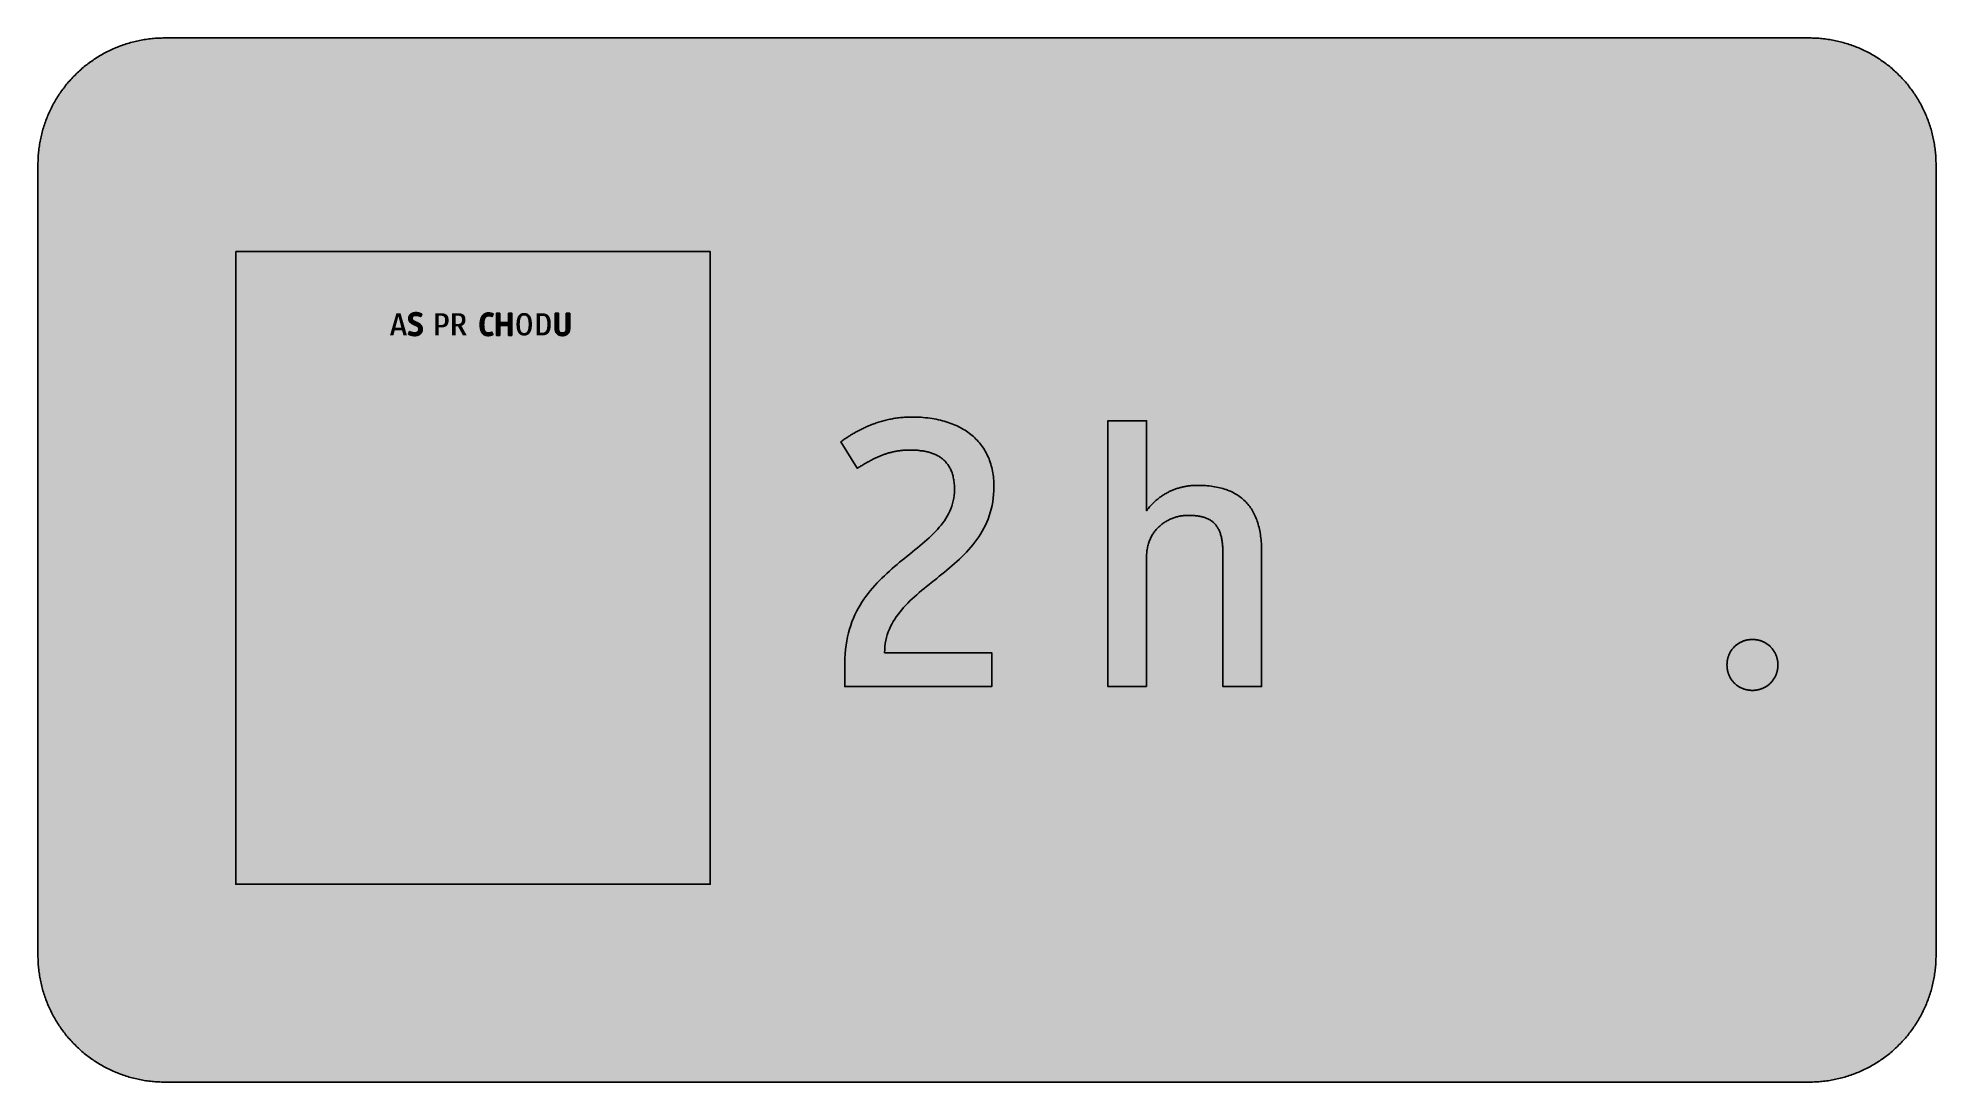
# Model space of a CAD drawing. Header units: millimetres. Extents: x 0 to 212, y 0 to 116.
import ezdxf

# ---------------------------------------------------------------- set-up
doc = ezdxf.new("R2010")
doc.units = ezdxf.units.MM

msp = doc.modelspace()

# ---------------------------------------------------------------- hatches: boundary and pattern name
for color, points in [(254, [(14.1633, 0.0536), (13.9878, 0.0533), (13.8125, 0.0559), (13.6373, 0.061), (13.462, 0.0686), (13.2893, 0.0787), (13.114, 0.0914), (12.9413, 0.1041), (12.7686, 0.1219), (12.5959, 0.1397), (12.4231, 0.16), (12.2504, 0.1829), (12.0777, 0.2057), (11.9075, 0.2337), (11.7373, 0.2616), (11.5672, 0.2921), (11.397, 0.3251), (11.2268, 0.3607), (11.0592, 0.3988), (10.8915, 0.4369), (10.7239, 0.4775), (10.5562, 0.5207), (10.3886, 0.5664), (10.2235, 0.6121), (10.0584, 0.6629), (9.8933, 0.7137), (9.7307, 0.7671), (9.5682, 0.8204), (9.4056, 0.8788), (9.2431, 0.9373), (9.083, 0.9982), (8.923, 1.0617), (8.763, 1.1252), (8.6055, 1.1938), (8.4455, 1.2624), (8.2906, 1.331), (8.1331, 1.4046), (7.9781, 1.4783), (7.8232, 1.5545), (7.6708, 1.6332), (7.5184, 1.7145), (7.366, 1.7958), (7.2161, 1.8796), (7.0663, 1.966), (6.919, 2.0523), (6.7716, 2.1438), (6.6243, 2.2352), (6.4795, 2.3266), (6.3348, 2.4232), (6.19, 2.5197), (6.0477, 2.6187), (5.908, 2.7178), (5.7683, 2.8194), (5.6286, 2.9235), (5.4915, 3.0302), (5.3543, 3.1369), (5.2197, 3.2461), (5.0851, 3.3579), (4.953, 3.4722), (4.8209, 3.5865), (4.6914, 3.7033), (4.5644, 3.8202), (4.4348, 3.9395), (4.3104, 4.0615), (4.1859, 4.1859), (4.0615, 4.3104), (3.9395, 4.4348), (3.8202, 4.5618), (3.7033, 4.6914), (3.5865, 4.8209), (3.4722, 4.953), (3.3579, 5.0851), (3.2487, 5.2197), (3.1369, 5.3543), (3.0302, 5.4915), (2.9235, 5.6286), (2.8194, 5.7683), (2.7178, 5.908), (2.6187, 6.0477), (2.5197, 6.19), (2.4232, 6.3348), (2.3266, 6.477), (2.2352, 6.6243), (2.1438, 6.7691), (2.0523, 6.919), (1.966, 7.0663), (1.8796, 7.2161), (1.7958, 7.366), (1.7145, 7.5184), (1.6332, 7.6708), (1.5545, 7.8232), (1.4783, 7.9781), (1.4046, 8.1331), (1.331, 8.2906), (1.2598, 8.4455), (1.1913, 8.603), (1.1252, 8.763), (1.0592, 8.923), (0.9982, 9.083), (0.9373, 9.2431), (0.8763, 9.4056), (0.8204, 9.5682), (0.7645, 9.7307), (0.7112, 9.8933), (0.6604, 10.0584), (0.6121, 10.2235), (0.5639, 10.3911), (0.5207, 10.5562), (0.4775, 10.7239), (0.4343, 10.8915), (0.3962, 11.0592), (0.3607, 11.2268), (0.3251, 11.397), (0.2921, 11.5672), (0.2616, 11.7373), (0.2311, 11.9075), (0.2057, 12.0802), (0.1803, 12.2504), (0.1575, 12.4231), (0.1372, 12.5959), (0.1194, 12.7686), (0.1041, 12.9413), (0.0889, 13.1166), (0.0787, 13.2893), (0.0686, 13.4645), (0.061, 13.6373), (0.0559, 13.8125), (0.0508, 13.9878), (0.0508, 14.163), (0.0522, 102.3592), (0.0508, 102.5322), (0.0559, 102.7074), (0.061, 102.8827), (0.0686, 103.058), (0.0787, 103.2307), (0.0889, 103.4059), (0.1041, 103.5787), (0.1194, 103.7514), (0.1372, 103.9241), (0.1575, 104.0968), (0.1803, 104.2695), (0.2057, 104.4423), (0.2311, 104.6124), (0.2616, 104.7826), (0.2921, 104.9528), (0.3251, 105.123), (0.3607, 105.2932), (0.3962, 105.4608), (0.4343, 105.6284), (0.4775, 105.7961), (0.5207, 105.9637), (0.5639, 106.1314), (0.6121, 106.2965), (0.6604, 106.4616), (0.7112, 106.6267), (0.7645, 106.7892), (0.8204, 106.9518), (0.8763, 107.1143), (0.9373, 107.2769), (0.9982, 107.4369), (1.0592, 107.5969), (1.1252, 107.757), (1.1913, 107.9144), (1.2598, 108.0745), (1.331, 108.2294), (1.4046, 108.3869), (1.4783, 108.5418), (1.5545, 108.6968), (1.6332, 108.8492), (1.7145, 109.0016), (1.7958, 109.154), (1.8796, 109.3038), (1.966, 109.4537), (2.0523, 109.601), (2.1438, 109.7483), (2.2352, 109.8956), (2.3266, 110.0404), (2.4232, 110.1852), (2.5197, 110.33), (2.6187, 110.4722), (2.7178, 110.6119), (2.8194, 110.7516), (2.9235, 110.8913), (3.0302, 111.0285), (3.1369, 111.1656), (3.2487, 111.3003), (3.3579, 111.4349), (3.4722, 111.567), (3.5865, 111.699), (3.7033, 111.8286), (3.8202, 111.9556), (3.9395, 112.0851), (4.0615, 112.2096), (4.1859, 112.334), (4.3104, 112.4585), (4.4348, 112.5804), (4.5644, 112.6998), (4.6914, 112.8166), (4.8209, 112.9335), (4.953, 113.0478), (5.0851, 113.1621), (5.2197, 113.2713), (5.3543, 113.3831), (5.4915, 113.4897), (5.6286, 113.5964), (5.7683, 113.7006), (5.908, 113.8022), (6.0477, 113.9012), (6.19, 114.0003), (6.3348, 114.0968), (6.4795, 114.1933), (6.6243, 114.2848), (6.7716, 114.3762), (6.919, 114.4676), (7.0663, 114.554), (7.2161, 114.6404), (7.366, 114.7242), (7.5184, 114.8055), (7.6708, 114.8867), (7.8232, 114.9655), (7.9781, 115.0417), (8.1331, 115.1153), (8.2906, 115.189), (8.4455, 115.2601), (8.6055, 115.3287), (8.763, 115.3947), (8.923, 115.4608), (9.083, 115.5217), (9.2431, 115.5827), (9.4056, 115.6437), (9.5682, 115.6995), (9.7307, 115.7554), (9.8933, 115.8088), (10.0584, 115.8596), (10.2235, 115.9078), (10.3886, 115.9561), (10.5562, 115.9993), (10.7239, 116.0424), (10.8915, 116.0856), (11.0592, 116.1237), (11.2268, 116.1593), (11.397, 116.1948), (11.5672, 116.2279), (11.7373, 116.2583), (11.9075, 116.2888), (12.0777, 116.3142), (12.2504, 116.3396), (12.4231, 116.3625), (12.5959, 116.3828), (12.7686, 116.4006), (12.9413, 116.4158), (13.114, 116.4311), (13.2893, 116.4412), (13.462, 116.4514), (13.6373, 116.459), (13.8125, 116.4641), (13.9878, 116.4692), (14.163, 116.4692), (197.6078, 116.4703), (197.7822, 116.4692), (197.9574, 116.4641), (198.1327, 116.459), (198.3054, 116.4514), (198.4807, 116.4412), (198.6534, 116.4311), (198.8287, 116.4158), (199.0014, 116.4006), (199.1741, 116.3828), (199.3468, 116.3625), (199.5195, 116.3396), (199.6897, 116.3142), (199.8624, 116.2888), (200.0326, 116.2583), (200.2028, 116.2279), (200.373, 116.1948), (200.5432, 116.1593), (200.7108, 116.1237), (200.8784, 116.0856), (201.0461, 116.0424), (201.2137, 115.9993), (201.3788, 115.9561), (201.5465, 115.9078), (201.7116, 115.8596), (201.8767, 115.8088), (202.0392, 115.7554), (202.2018, 115.6995), (202.3643, 115.6437), (202.5269, 115.5827), (202.6869, 115.5217), (202.8469, 115.4608), (203.007, 115.3947), (203.167, 115.3287), (203.3245, 115.2601), (203.4794, 115.189), (203.6369, 115.1153), (203.7918, 115.0417), (203.9468, 114.9655), (204.0992, 114.8867), (204.2516, 114.8055), (204.404, 114.7242), (204.5538, 114.6404), (204.7037, 114.554), (204.8535, 114.4676), (205.0009, 114.3762), (205.1456, 114.2848), (205.293, 114.1933), (205.4352, 114.0968), (205.58, 114.0003), (205.7222, 113.9012), (205.8619, 113.8022), (206.0016, 113.7006), (206.1413, 113.5964), (206.2785, 113.4897), (206.4156, 113.3831), (206.5503, 113.2713), (206.6849, 113.1621), (206.817, 113.0478), (206.949, 112.9335), (207.0786, 112.8166), (207.2081, 112.6998), (207.3351, 112.5804), (207.4596, 112.4585), (207.584, 112.334), (207.7085, 112.2096), (207.8304, 112.0851), (207.9498, 111.9556), (208.0666, 111.8286), (208.1835, 111.699), (208.2978, 111.567), (208.4121, 111.4349), (208.5238, 111.3003), (208.6331, 111.1656), (208.7397, 111.0285), (208.8464, 110.8913), (208.9506, 110.7516), (209.0522, 110.6119), (209.1512, 110.4722), (209.2503, 110.33), (209.3468, 110.1852), (209.4433, 110.0404), (209.5348, 109.8956), (209.6262, 109.7483), (209.7176, 109.601), (209.804, 109.4537), (209.8904, 109.3038), (209.9742, 109.154), (210.0555, 109.0016), (210.1367, 108.8492), (210.2155, 108.6968), (210.2917, 108.5418), (210.3653, 108.3869), (210.439, 108.2294), (210.5076, 108.0745), (210.5762, 107.9144), (210.6447, 107.757), (210.7082, 107.5969), (210.7717, 107.4369), (210.8327, 107.2769), (210.8911, 107.1143), (210.9495, 106.9518), (211.0029, 106.7892), (211.0562, 106.6267), (211.107, 106.4616), (211.1578, 106.2965), (211.2035, 106.1314), (211.2493, 105.9637), (211.2924, 105.7961), (211.3331, 105.6284), (211.3712, 105.4608), (211.4093, 105.2932), (211.4448, 105.123), (211.4779, 104.9528), (211.5083, 104.7826), (211.5363, 104.6124), (211.5642, 104.4423), (211.5871, 104.2695), (211.6099, 104.0968), (211.6303, 103.9241), (211.648, 103.7514), (211.6658, 103.5787), (211.6785, 103.4059), (211.6912, 103.2307), (211.7014, 103.058), (211.709, 102.8827), (211.7141, 102.7074), (211.7166, 102.5322), (211.7166, 102.3569), (211.7189, 14.1647), (211.7166, 13.9878), (211.7141, 13.8125), (211.709, 13.6373), (211.7014, 13.4645), (211.6912, 13.2893), (211.6785, 13.1166), (211.6658, 12.9413), (211.648, 12.7686), (211.6303, 12.5959), (211.6099, 12.4231), (211.5871, 12.2504), (211.5642, 12.0802), (211.5363, 11.9075), (211.5083, 11.7373), (211.4779, 11.5672), (211.4448, 11.397), (211.4093, 11.2268), (211.3712, 11.0592), (211.3331, 10.8915), (211.2924, 10.7239), (211.2493, 10.5562), (211.2035, 10.3911), (211.1578, 10.2235), (211.107, 10.0584), (211.0562, 9.8933), (211.0029, 9.7307), (210.9495, 9.5682), (210.8911, 9.4056), (210.8327, 9.2431), (210.7717, 9.083), (210.7082, 8.923), (210.6447, 8.763), (210.5762, 8.603), (210.5076, 8.4455), (210.439, 8.2906), (210.3653, 8.1331), (210.2917, 7.9781), (210.2155, 7.8232), (210.1367, 7.6708), (210.0555, 7.5184), (209.9742, 7.366), (209.8904, 7.2161), (209.804, 7.0663), (209.7176, 6.919), (209.6262, 6.7691), (209.5348, 6.6243), (209.4433, 6.477), (209.3468, 6.3348), (209.2503, 6.19), (209.1512, 6.0477), (209.0522, 5.908), (208.9506, 5.7683), (208.8464, 5.6286), (208.7397, 5.4915), (208.6331, 5.3543), (208.5238, 5.2197), (208.4121, 5.0851), (208.2978, 4.953), (208.1835, 4.8209), (208.0666, 4.6914), (207.9498, 4.5618), (207.8304, 4.4348), (207.7085, 4.3104), (207.584, 4.1859), (207.4596, 4.0615), (207.3351, 3.9395), (207.2081, 3.8202), (207.0786, 3.7033), (206.949, 3.5865), (206.817, 3.4722), (206.6849, 3.3579), (206.5503, 3.2461), (206.4156, 3.1369), (206.2785, 3.0302), (206.1413, 2.9235), (206.0016, 2.8194), (205.8619, 2.7178), (205.7222, 2.6187), (205.58, 2.5197), (205.4352, 2.4232), (205.293, 2.3266), (205.1456, 2.2352), (205.0009, 2.1438), (204.8535, 2.0523), (204.7037, 1.966), (204.5538, 1.8796), (204.404, 1.7958), (204.2516, 1.7145), (204.0992, 1.6332), (203.9468, 1.5545), (203.7918, 1.4783), (203.6369, 1.4046), (203.4794, 1.331), (203.3245, 1.2624), (203.167, 1.1938), (203.007, 1.1252), (202.8469, 1.0617), (202.6869, 0.9982), (202.5269, 0.9373), (202.3643, 0.8788), (202.2018, 0.8204), (202.0392, 0.7671), (201.8767, 0.7137), (201.7116, 0.6629), (201.5465, 0.6121), (201.3788, 0.5664), (201.2137, 0.5207), (201.0461, 0.4775), (200.8784, 0.4369), (200.7108, 0.3988), (200.5432, 0.3607), (200.373, 0.3251), (200.2028, 0.2921), (200.0326, 0.2616), (199.8624, 0.2337), (199.6897, 0.2057), (199.5195, 0.1829), (199.3468, 0.16), (199.1741, 0.1397), (199.0014, 0.1219), (198.8287, 0.1041), (198.6534, 0.0914), (198.4807, 0.0787), (198.3054, 0.0686), (198.1327, 0.061), (197.9574, 0.0559), (197.7822, 0.0533), (197.6069, 0.0533)]), (144, [(22.1008, 92.6578), (75.0175, 92.6578), (75.0175, 22.1022), (22.1008, 22.1022)]), (254, [(42.0578, 83.5985), (42.0446, 83.5965), (42.0345, 83.5965), (42.0243, 83.5965), (42.0141, 83.599), (42.004, 83.599), (41.9913, 83.599), (41.9811, 83.599), (41.971, 83.599), (41.9608, 83.6016), (41.9506, 83.6016), (41.9405, 83.6016), (41.9303, 83.6041), (41.9202, 83.6041), (41.91, 83.6066), (41.8998, 83.6066), (41.8897, 83.6092), (41.8821, 83.6092), (41.8719, 83.6117), (41.8617, 83.6117), (41.8516, 83.6143), (41.8414, 83.6168), (41.8338, 83.6168), (41.8236, 83.6193), (41.8135, 83.6219), (41.8059, 83.6219), (41.7957, 83.6244), (41.7855, 83.627), (41.7779, 83.6295), (41.7678, 83.632), (41.7601, 83.6346), (41.75, 83.6346), (41.7424, 83.6371), (41.7322, 83.6397), (41.7246, 83.6422), (41.7144, 83.6447), (41.7068, 83.6473), (41.6992, 83.6498), (41.689, 83.6524), (41.6814, 83.6549), (41.6738, 83.6574), (41.6636, 83.66), (41.656, 83.6651), (41.6484, 83.6676), (41.6408, 83.6701), (41.6306, 83.6727), (41.623, 83.6752), (41.6154, 83.6778), (41.6077, 83.6803), (41.6001, 83.6854), (41.5925, 83.6879), (41.5849, 83.6905), (41.5773, 83.693), (41.5671, 83.6981), (41.5595, 83.7006), (41.5519, 83.7032), (41.5442, 83.7057), (41.5366, 83.7108), (41.529, 83.7133), (41.5239, 83.7159), (41.5163, 83.7209), (41.5087, 83.7235), (41.5011, 83.726), (41.4934, 83.7311), (41.4858, 83.7336), (41.359, 83.4496), (41.3664, 83.4441), (41.3766, 83.439), (41.3868, 83.4339), (41.3969, 83.4288), (41.4071, 83.4238), (41.4172, 83.4212), (41.4274, 83.4161), (41.435, 83.4111), (41.4452, 83.406), (41.4553, 83.4034), (41.4655, 83.3984), (41.4757, 83.3933), (41.4858, 83.3907), (41.496, 83.3857), (41.5061, 83.3806), (41.5163, 83.378), (41.5265, 83.373), (41.5366, 83.3704), (41.5468, 83.3653), (41.5569, 83.3628), (41.5671, 83.3577), (41.5773, 83.3552), (41.5874, 83.3501), (41.5976, 83.3476), (41.6077, 83.345), (41.6179, 83.3399), (41.6306, 83.3374), (41.6408, 83.3349), (41.6509, 83.3298), (41.6611, 83.3272), (41.6712, 83.3247), (41.6839, 83.3222), (41.6941, 83.3196), (41.7043, 83.3171), (41.717, 83.3145), (41.7271, 83.312), (41.7373, 83.3069), (41.75, 83.3044), (41.7601, 83.3044), (41.7728, 83.3018), (41.783, 83.2993), (41.7957, 83.2968), (41.8059, 83.2942), (41.8186, 83.2917), (41.8287, 83.2891), (41.8414, 83.2891), (41.8541, 83.2866), (41.8643, 83.2841), (41.877, 83.2841), (41.8897, 83.2815), (41.9024, 83.2815), (41.9125, 83.279), (41.9252, 83.279), (41.9379, 83.2764), (41.9506, 83.2764), (41.9633, 83.2764), (41.976, 83.2739), (41.9887, 83.2739), (42.0014, 83.2739), (42.0141, 83.2739), (42.0268, 83.2714), (42.0421, 83.2714), (42.0548, 83.2714), (42.0675, 83.2714), (42.0929, 83.2714), (42.1208, 83.2739), (42.1462, 83.2739), (42.1716, 83.2764), (42.1945, 83.2764), (42.2199, 83.279), (42.2427, 83.2815), (42.2656, 83.2866), (42.2885, 83.2891), (42.3113, 83.2942), (42.3342, 83.2968), (42.3545, 83.3018), (42.3774, 83.3069), (42.3977, 83.3145), (42.418, 83.3196), (42.4383, 83.3247), (42.4561, 83.3323), (42.4764, 83.3399), (42.4942, 83.3476), (42.512, 83.3552), (42.5298, 83.3628), (42.5475, 83.3704), (42.5653, 83.3806), (42.5806, 83.3907), (42.5983, 83.3984), (42.6136, 83.4085), (42.6288, 83.4187), (42.6441, 83.4288), (42.6568, 83.4415), (42.672, 83.4517), (42.6847, 83.4644), (42.6974, 83.4746), (42.7101, 83.4873), (42.7228, 83.5), (42.7355, 83.5127), (42.7482, 83.5254), (42.7584, 83.5381), (42.7685, 83.5533), (42.7787, 83.566), (42.7888, 83.5812), (42.799, 83.5939), (42.8066, 83.6092), (42.8168, 83.6244), (42.8244, 83.6397), (42.832, 83.6549), (42.8396, 83.6701), (42.8473, 83.6854), (42.8523, 83.7032), (42.86, 83.7184), (42.865, 83.7362), (42.8701, 83.7514), (42.8752, 83.7692), (42.8803, 83.787), (42.8854, 83.8022), (42.8879, 83.82), (42.8904, 83.8378), (42.893, 83.8581), (42.8981, 83.8759), (42.8981, 83.8937), (42.9006, 83.9114), (42.9031, 83.9318), (42.9031, 83.9495), (42.9031, 83.9699), (42.9031, 83.9876), (42.9031, 84.0308), (42.9006, 84.0689), (42.8955, 84.107), (42.8904, 84.1451), (42.8854, 84.1781), (42.8752, 84.2137), (42.8676, 84.2442), (42.8549, 84.2772), (42.8422, 84.3051), (42.8295, 84.3356), (42.8142, 84.3636), (42.799, 84.389), (42.7838, 84.4144), (42.766, 84.4372), (42.7482, 84.4601), (42.7279, 84.4829), (42.7076, 84.5033), (42.6872, 84.5236), (42.6644, 84.5439), (42.6415, 84.5617), (42.6187, 84.5795), (42.5958, 84.5972), (42.5704, 84.615), (42.5475, 84.6303), (42.5221, 84.6455), (42.4967, 84.6607), (42.4713, 84.6734), (42.4459, 84.6887), (42.418, 84.7014), (42.3926, 84.7141), (42.3672, 84.7268), (42.3393, 84.7395), (42.3139, 84.7496), (42.2859, 84.7623), (42.2605, 84.775), (42.2351, 84.7852), (42.2097, 84.7954), (42.1818, 84.8081), (42.1564, 84.8182), (42.1335, 84.8309), (42.1081, 84.8411), (42.0827, 84.8538), (42.0599, 84.8639), (42.037, 84.8766), (42.0141, 84.8893), (41.9938, 84.902), (41.971, 84.9147), (41.9506, 84.9274), (41.9329, 84.9401), (41.9125, 84.9528), (41.8973, 84.9681), (41.8795, 84.9833), (41.8643, 84.9986), (41.849, 85.0138), (41.8363, 85.0316), (41.8236, 85.0494), (41.8135, 85.0671), (41.8033, 85.0875), (41.7957, 85.1052), (41.7881, 85.1281), (41.783, 85.1484), (41.7779, 85.1713), (41.7754, 85.1941), (41.7754, 85.2195), (41.7754, 85.2297), (41.7754, 85.2399), (41.7754, 85.2475), (41.7779, 85.2576), (41.7779, 85.2678), (41.7805, 85.278), (41.7805, 85.2856), (41.783, 85.2957), (41.7855, 85.3034), (41.7881, 85.311), (41.7906, 85.3211), (41.7932, 85.3288), (41.7957, 85.3364), (41.8008, 85.344), (41.8033, 85.3516), (41.8084, 85.3592), (41.8109, 85.3669), (41.816, 85.3745), (41.8186, 85.3821), (41.8236, 85.3897), (41.8287, 85.3948), (41.8338, 85.4024), (41.8389, 85.41), (41.844, 85.4151), (41.849, 85.4202), (41.8567, 85.4278), (41.8617, 85.4329), (41.8668, 85.438), (41.8744, 85.4456), (41.8795, 85.4507), (41.8871, 85.4558), (41.8948, 85.4608), (41.8998, 85.4659), (41.9075, 85.471), (41.9151, 85.4735), (41.9227, 85.4786), (41.9303, 85.4837), (41.9379, 85.4888), (41.9456, 85.4913), (41.9532, 85.4964), (41.9608, 85.4989), (41.9684, 85.5015), (41.9786, 85.5066), (41.9862, 85.5091), (41.9938, 85.5116), (42.004, 85.5142), (42.0116, 85.5167), (42.0218, 85.5193), (42.0294, 85.5218), (42.0395, 85.5243), (42.0497, 85.5269), (42.0573, 85.5294), (42.0675, 85.532), (42.0776, 85.532), (42.0878, 85.5345), (42.0954, 85.5345), (42.1056, 85.537), (42.1157, 85.537), (42.1259, 85.5396), (42.1361, 85.5396), (42.1462, 85.5396), (42.1564, 85.5396), (42.1665, 85.5396), (42.1767, 85.5396), (42.1869, 85.5396), (42.197, 85.5396), (42.2097, 85.5396), (42.2199, 85.5396), (42.23, 85.5396), (42.2402, 85.5396), (42.2504, 85.537), (42.2605, 85.537), (42.2707, 85.537), (42.2808, 85.537), (42.291, 85.5345), (42.3012, 85.5345), (42.3113, 85.532), (42.3215, 85.532), (42.3291, 85.532), (42.3393, 85.5294), (42.3494, 85.5294), (42.3596, 85.5269), (42.3697, 85.5243), (42.3774, 85.5243), (42.3875, 85.5218), (42.3977, 85.5218), (42.4053, 85.5193), (42.4155, 85.5167), (42.4256, 85.5167), (42.4332, 85.5142), (42.4434, 85.5116), (42.451, 85.5091), (42.4612, 85.5066), (42.4688, 85.5066), (42.479, 85.504), (42.4866, 85.5015), (42.4967, 85.4989), (42.5044, 85.4964), (42.512, 85.4939), (42.5221, 85.4913), (42.5298, 85.4888), (42.5374, 85.4862), (42.5475, 85.4837), (42.5552, 85.4812), (42.5628, 85.4786), (42.5704, 85.4761), (42.5806, 85.4735), (42.5882, 85.471), (42.5958, 85.4685), (42.6034, 85.4659), (42.611, 85.4634), (42.6187, 85.4583), (42.6288, 85.4558), (42.6364, 85.4532), (42.6441, 85.4507), (42.6517, 85.4481), (42.6593, 85.4456), (42.6669, 85.4405), (42.6745, 85.438), (42.6822, 85.4354), (42.6898, 85.4329), (42.6974, 85.4278), (42.705, 85.4253), (42.7126, 85.4227), (42.7203, 85.4202), (42.7279, 85.4151), (42.733, 85.4126), (42.7406, 85.41), (42.8583, 85.682), (42.8473, 85.6869), (42.8346, 85.692), (42.8219, 85.6971), (42.8168, 85.7021), (42.8092, 85.7047), (42.8041, 85.7072), (42.7965, 85.7098), (42.7888, 85.7148), (42.7812, 85.7174), (42.7736, 85.7199), (42.766, 85.725), (42.7584, 85.7275), (42.7507, 85.7301), (42.7406, 85.7352), (42.733, 85.7377), (42.7253, 85.7428), (42.7152, 85.7453), (42.7076, 85.7479), (42.6974, 85.7529), (42.6898, 85.7555), (42.6796, 85.758), (42.6695, 85.7631), (42.6593, 85.7656), (42.6517, 85.7682), (42.6415, 85.7733), (42.6314, 85.7758), (42.6212, 85.7783), (42.6085, 85.7834), (42.5983, 85.786), (42.5882, 85.7885), (42.578, 85.791), (42.5679, 85.7961), (42.5552, 85.7987), (42.545, 85.8012), (42.5323, 85.8037), (42.5221, 85.8063), (42.5094, 85.8088), (42.4993, 85.8139), (42.4866, 85.8164), (42.4764, 85.819), (42.4637, 85.8215), (42.451, 85.8241), (42.4383, 85.8241), (42.4282, 85.8266), (42.4155, 85.8291), (42.4028, 85.8317), (42.3901, 85.8342), (42.3774, 85.8342), (42.3647, 85.8368), (42.352, 85.8393), (42.3393, 85.8393), (42.3266, 85.8418), (42.3139, 85.8418), (42.3012, 85.8444), (42.2885, 85.8444), (42.2732, 85.8444), (42.2605, 85.8469), (42.2478, 85.8469), (42.2351, 85.8469), (42.2224, 85.8469), (42.2072, 85.8469), (42.1919, 85.8469), (42.1742, 85.8469), (42.1564, 85.8469), (42.1411, 85.8469), (42.1234, 85.8444), (42.1056, 85.8444), (42.0878, 85.8418), (42.07, 85.8393), (42.0548, 85.8393), (42.037, 85.8368), (42.0192, 85.8342), (42.0014, 85.8291), (41.9837, 85.8266), (41.9659, 85.8241), (41.9481, 85.819), (41.9329, 85.8164), (41.9151, 85.8114), (41.8973, 85.8063), (41.8795, 85.8037), (41.8643, 85.7987), (41.8465, 85.791), (41.8287, 85.786), (41.8135, 85.7809), (41.7957, 85.7733), (41.7805, 85.7682), (41.7627, 85.7606), (41.7474, 85.7529), (41.7322, 85.7453), (41.717, 85.7377), (41.7017, 85.7275), (41.6865, 85.7199), (41.6712, 85.7098), (41.656, 85.7021), (41.6408, 85.692), (41.6281, 85.6818), (41.6128, 85.6691), (41.6001, 85.659), (41.5874, 85.6488), (41.5747, 85.6361), (41.562, 85.6234), (41.5493, 85.6107), (41.5392, 85.598), (41.5265, 85.5853), (41.5163, 85.5726), (41.5061, 85.5574), (41.496, 85.5421), (41.4858, 85.5269), (41.4757, 85.5116), (41.468, 85.4964), (41.4604, 85.4812), (41.4528, 85.4634), (41.4452, 85.4456), (41.4376, 85.4278), (41.4325, 85.41), (41.4249, 85.3923), (41.4198, 85.3745), (41.4147, 85.3542), (41.4122, 85.3338), (41.4096, 85.3135), (41.4045, 85.2932), (41.4045, 85.2729), (41.402, 85.25), (41.3995, 85.2272), (41.3995, 85.2043), (41.402, 85.1662), (41.4045, 85.1306), (41.4071, 85.0951), (41.4122, 85.0595), (41.4198, 85.0265), (41.4274, 84.996), (41.4376, 84.9655), (41.4477, 84.9376), (41.4604, 84.9097), (41.4731, 84.8843), (41.4884, 84.8589), (41.5036, 84.836), (41.5214, 84.8131), (41.5366, 84.7903), (41.5569, 84.77), (41.5747, 84.7496), (41.595, 84.7293), (41.6154, 84.7115), (41.6382, 84.6938), (41.6611, 84.676), (41.6839, 84.6607), (41.7068, 84.6455), (41.7297, 84.6303), (41.7551, 84.615), (41.7805, 84.6023), (41.8033, 84.5896), (41.8287, 84.5769), (41.8567, 84.5642), (41.8821, 84.5515), (41.9075, 84.5388), (41.9329, 84.5287), (41.9608, 84.516), (41.9862, 84.5058), (42.0116, 84.4931), (42.0395, 84.4829), (42.0649, 84.4728), (42.0903, 84.4601), (42.1157, 84.4499), (42.1411, 84.4372), (42.1665, 84.4271), (42.1894, 84.4144), (42.2148, 84.4042), (42.2377, 84.3915), (42.2605, 84.3788), (42.2808, 84.3661), (42.3037, 84.3509), (42.324, 84.3382), (42.3443, 84.3229), (42.3647, 84.3102), (42.3824, 84.2924), (42.4002, 84.2772), (42.4155, 84.2594), (42.4307, 84.2442), (42.4459, 84.2239), (42.4586, 84.2061), (42.4713, 84.1858), (42.4815, 84.1654), (42.4917, 84.1426), (42.4993, 84.1197), (42.5069, 84.0969), (42.512, 84.0715), (42.5171, 84.0435), (42.5196, 84.0181), (42.5196, 83.9876), (42.5196, 83.9749), (42.5196, 83.9622), (42.5171, 83.9495), (42.5171, 83.9368), (42.5171, 83.9241), (42.5145, 83.9114), (42.512, 83.8987), (42.5094, 83.8886), (42.5094, 83.8759), (42.5044, 83.8657), (42.5018, 83.853), (42.4993, 83.8429), (42.4967, 83.8327), (42.4917, 83.8225), (42.4891, 83.8124), (42.484, 83.8022), (42.4815, 83.7946), (42.4764, 83.7844), (42.4713, 83.7768), (42.4663, 83.7667), (42.4612, 83.759), (42.4561, 83.7514), (42.4485, 83.7438), (42.4434, 83.7362), (42.4383, 83.7286), (42.4307, 83.7209), (42.4256, 83.7133), (42.418, 83.7082), (42.4104, 83.7006), (42.4028, 83.6955), (42.3951, 83.6879), (42.3875, 83.6828), (42.3799, 83.6778), (42.3723, 83.6727), (42.3647, 83.6676), (42.357, 83.6625), (42.3469, 83.6574), (42.3393, 83.6524), (42.3291, 83.6473), (42.3215, 83.6447), (42.3113, 83.6397), (42.3012, 83.6346), (42.2935, 83.632), (42.2834, 83.6295), (42.2732, 83.6244), (42.2631, 83.6219), (42.2529, 83.6193), (42.2427, 83.6168), (42.2326, 83.6143), (42.2199, 83.6117), (42.2097, 83.6092), (42.1996, 83.6092), (42.1869, 83.6066), (42.1767, 83.6041), (42.164, 83.6041), (42.1538, 83.6016), (42.1411, 83.6016), (42.131, 83.599), (42.1183, 83.599), (42.1056, 83.599), (42.0929, 83.599), (42.0827, 83.5965), (42.07, 83.5965), (42.0573, 83.5965)]), (254, [(50.2638, 83.5875), (50.2463, 83.5863), (50.2336, 83.5863), (50.2183, 83.5889), (50.2031, 83.5889), (50.1879, 83.5914), (50.1752, 83.5914), (50.1599, 83.5939), (50.1472, 83.5965), (50.1345, 83.599), (50.1218, 83.6041), (50.1066, 83.6066), (50.0939, 83.6117), (50.0812, 83.6143), (50.071, 83.6193), (50.0583, 83.6244), (50.0456, 83.6295), (50.0355, 83.6371), (50.0228, 83.6422), (50.0126, 83.6498), (49.9999, 83.6574), (49.9897, 83.6651), (49.9796, 83.6727), (49.9694, 83.6828), (49.9593, 83.6905), (49.9491, 83.7006), (49.9389, 83.7108), (49.9288, 83.7209), (49.9212, 83.7336), (49.911, 83.7438), (49.9034, 83.7565), (49.8958, 83.7692), (49.8856, 83.7819), (49.878, 83.7971), (49.8704, 83.8098), (49.8627, 83.8251), (49.8551, 83.8403), (49.85, 83.8556), (49.8424, 83.8733), (49.8348, 83.8911), (49.8297, 83.9064), (49.8221, 83.9267), (49.817, 83.9445), (49.8119, 83.9648), (49.8069, 83.9826), (49.8018, 84.0054), (49.7967, 84.0257), (49.7916, 84.0486), (49.7891, 84.0689), (49.784, 84.0918), (49.7789, 84.1172), (49.7764, 84.14), (49.7738, 84.1654), (49.7713, 84.1908), (49.7662, 84.2188), (49.7637, 84.2442), (49.7637, 84.2721), (49.7611, 84.3026), (49.7586, 84.3305), (49.7586, 84.361), (49.7561, 84.3915), (49.7561, 84.422), (49.7535, 84.455), (49.7535, 84.488), (49.7535, 84.521), (49.7535, 84.5541), (49.7561, 84.5871), (49.7561, 84.6201), (49.7561, 84.6506), (49.7586, 84.6811), (49.7611, 84.7115), (49.7637, 84.742), (49.7662, 84.77), (49.7688, 84.7979), (49.7713, 84.8258), (49.7738, 84.8538), (49.7789, 84.8792), (49.7815, 84.9046), (49.7865, 84.93), (49.7916, 84.9554), (49.7967, 84.9782), (49.8018, 85.0011), (49.8069, 85.024), (49.8145, 85.0468), (49.8196, 85.0697), (49.8246, 85.09), (49.8323, 85.1103), (49.8399, 85.1306), (49.8475, 85.1484), (49.8551, 85.1662), (49.8627, 85.1865), (49.8704, 85.2018), (49.878, 85.2195), (49.8856, 85.2373), (49.8958, 85.2526), (49.9034, 85.2678), (49.9135, 85.283), (49.9237, 85.2957), (49.9313, 85.311), (49.9415, 85.3237), (49.9516, 85.3364), (49.9618, 85.3491), (49.972, 85.3592), (49.9847, 85.3719), (49.9948, 85.3821), (50.005, 85.3923), (50.0177, 85.4024), (50.0278, 85.41), (50.0405, 85.4202), (50.0532, 85.4278), (50.0634, 85.4354), (50.0761, 85.4431), (50.0888, 85.4507), (50.1015, 85.4558), (50.1142, 85.4634), (50.1269, 85.4685), (50.1396, 85.4735), (50.1523, 85.4786), (50.1675, 85.4812), (50.1802, 85.4862), (50.1929, 85.4888), (50.2082, 85.4913), (50.2209, 85.4939), (50.2361, 85.4964), (50.2488, 85.4989), (50.2641, 85.4989), (50.2793, 85.5015), (50.2945, 85.5015), (50.3072, 85.5015), (50.3225, 85.5015), (50.3352, 85.5015), (50.3479, 85.5015), (50.3606, 85.4989), (50.3733, 85.4989), (50.386, 85.4989), (50.3987, 85.4964), (50.4114, 85.4964), (50.4241, 85.4939), (50.4342, 85.4939), (50.4469, 85.4913), (50.4596, 85.4888), (50.4723, 85.4888), (50.4825, 85.4862), (50.4952, 85.4837), (50.5079, 85.4812), (50.5181, 85.4786), (50.5308, 85.4761), (50.5435, 85.471), (50.5536, 85.4685), (50.5663, 85.4659), (50.579, 85.4608), (50.5892, 85.4583), (50.6019, 85.4532), (50.6146, 85.4507), (50.6273, 85.4456), (50.64, 85.4405), (50.6527, 85.4354), (50.6654, 85.4304), (50.6781, 85.4278), (50.6908, 85.4202), (50.7035, 85.4151), (50.818, 85.6971), (50.8051, 85.7021), (50.7924, 85.7072), (50.7797, 85.7123), (50.767, 85.7174), (50.7543, 85.7225), (50.7416, 85.7275), (50.7263, 85.7326), (50.7136, 85.7377), (50.706, 85.7402), (50.6984, 85.7428), (50.6908, 85.7453), (50.6832, 85.7479), (50.6781, 85.7504), (50.6705, 85.7529), (50.6628, 85.7555), (50.6552, 85.758), (50.6476, 85.7606), (50.64, 85.7631), (50.6324, 85.7631), (50.6222, 85.7656), (50.6146, 85.7682), (50.607, 85.7707), (50.5993, 85.7733), (50.5917, 85.7758), (50.5816, 85.7758), (50.5739, 85.7783), (50.5663, 85.7809), (50.5562, 85.7834), (50.5485, 85.7834), (50.5409, 85.786), (50.5308, 85.7885), (50.5231, 85.791), (50.513, 85.791), (50.5028, 85.7936), (50.4952, 85.7936), (50.485, 85.7961), (50.4774, 85.7987), (50.4673, 85.7987), (50.4571, 85.8012), (50.4469, 85.8012), (50.4368, 85.8037), (50.4292, 85.8037), (50.419, 85.8037), (50.4088, 85.8063), (50.3987, 85.8063), (50.3885, 85.8063), (50.3784, 85.8088), (50.3682, 85.8088), (50.3555, 85.8088), (50.3453, 85.8088), (50.3352, 85.8114), (50.325, 85.8114), (50.3149, 85.8114), (50.3022, 85.8114), (50.292, 85.8114), (50.2793, 85.8114), (50.2539, 85.8114), (50.2285, 85.8114), (50.2031, 85.8088), (50.1802, 85.8063), (50.1548, 85.8037), (50.1294, 85.8012), (50.1066, 85.7961), (50.0837, 85.791), (50.0609, 85.786), (50.038, 85.7809), (50.0151, 85.7758), (49.9923, 85.7682), (49.9694, 85.7606), (49.9491, 85.7529), (49.9262, 85.7428), (49.9059, 85.7326), (49.8856, 85.7225), (49.8653, 85.7123), (49.845, 85.7021), (49.8246, 85.6894), (49.8069, 85.6767), (49.7865, 85.664), (49.7688, 85.6488), (49.751, 85.6361), (49.7332, 85.6209), (49.7154, 85.6031), (49.6976, 85.5878), (49.6824, 85.5701), (49.6646, 85.5523), (49.6494, 85.5345), (49.6341, 85.5142), (49.6189, 85.4964), (49.6037, 85.4761), (49.5884, 85.4532), (49.5757, 85.4329), (49.563, 85.41), (49.5503, 85.3872), (49.5376, 85.3643), (49.5249, 85.3389), (49.5122, 85.3161), (49.5021, 85.2907), (49.4894, 85.2627), (49.4792, 85.2373), (49.469, 85.2094), (49.4614, 85.1814), (49.4513, 85.1535), (49.4436, 85.123), (49.4335, 85.0925), (49.4259, 85.0621), (49.4208, 85.0316), (49.4132, 84.9986), (49.4055, 84.9655), (49.4005, 84.9325), (49.3954, 84.8995), (49.3903, 84.8639), (49.3852, 84.8284), (49.3827, 84.7928), (49.3801, 84.7547), (49.3751, 84.7192), (49.3751, 84.6785), (49.3725, 84.6404), (49.37, 84.6023), (49.37, 84.5617), (49.37, 84.521), (49.37, 84.4829), (49.37, 84.4448), (49.3725, 84.4093), (49.3725, 84.3712), (49.3751, 84.3356), (49.3776, 84.3026), (49.3801, 84.267), (49.3827, 84.234), (49.3852, 84.1985), (49.3878, 84.1654), (49.3928, 84.135), (49.3979, 84.1019), (49.403, 84.0715), (49.4081, 84.041), (49.4132, 84.0105), (49.4208, 83.9826), (49.4259, 83.9521), (49.4335, 83.9241), (49.4411, 83.8962), (49.4487, 83.8708), (49.4563, 83.8429), (49.4665, 83.8175), (49.4741, 83.7921), (49.4843, 83.7667), (49.4944, 83.7438), (49.5046, 83.7209), (49.5148, 83.6955), (49.5275, 83.6752), (49.5376, 83.6524), (49.5503, 83.632), (49.563, 83.6117), (49.5757, 83.5914), (49.591, 83.5711), (49.6037, 83.5533), (49.6189, 83.533), (49.6341, 83.5177), (49.6494, 83.5), (49.6646, 83.4822), (49.6799, 83.4669), (49.6976, 83.4517), (49.7154, 83.4365), (49.7332, 83.4238), (49.751, 83.4111), (49.7688, 83.3984), (49.7891, 83.3857), (49.8094, 83.373), (49.8297, 83.3628), (49.85, 83.3526), (49.8704, 83.3425), (49.8932, 83.3349), (49.9135, 83.3247), (49.9364, 83.3171), (49.9593, 83.3095), (49.9847, 83.3044), (50.0075, 83.2968), (50.0329, 83.2917), (50.0583, 83.2866), (50.0837, 83.2841), (50.1091, 83.279), (50.1371, 83.2764), (50.165, 83.2739), (50.1904, 83.2739), (50.2209, 83.2714), (50.2488, 83.2714), (50.259, 83.2714), (50.2717, 83.2714), (50.2818, 83.2714), (50.292, 83.2714), (50.3047, 83.2739), (50.3149, 83.2739), (50.325, 83.2739), (50.3352, 83.2739), (50.3453, 83.2764), (50.3555, 83.2764), (50.3657, 83.2764), (50.3758, 83.279), (50.386, 83.279), (50.3961, 83.279), (50.4063, 83.2815), (50.4165, 83.2815), (50.4266, 83.2841), (50.4342, 83.2841), (50.4444, 83.2866), (50.4546, 83.2866), (50.4622, 83.2891), (50.4723, 83.2917), (50.4825, 83.2917), (50.4901, 83.2942), (50.5003, 83.2968), (50.5079, 83.2968), (50.5181, 83.2993), (50.5257, 83.3018), (50.5333, 83.3044), (50.5435, 83.3044), (50.5511, 83.3069), (50.5587, 83.3095), (50.5663, 83.312), (50.5765, 83.3145), (50.5841, 83.3145), (50.5917, 83.3171), (50.5993, 83.3196), (50.607, 83.3222), (50.6146, 83.3247), (50.6222, 83.3272), (50.6298, 83.3298), (50.6374, 83.3323), (50.6451, 83.3349), (50.6527, 83.3374), (50.6603, 83.3399), (50.6679, 83.3425), (50.6755, 83.345), (50.6806, 83.3476), (50.6959, 83.3526), (50.7086, 83.3577), (50.7213, 83.3628), (50.7365, 83.3679), (50.7492, 83.373), (50.7619, 83.378), (50.7721, 83.3831), (50.7848, 83.3882), (50.6801, 83.6715), (50.6654, 83.6651), (50.6527, 83.66), (50.64, 83.6549), (50.6273, 83.6498), (50.6146, 83.6447), (50.6019, 83.6422), (50.5892, 83.6371), (50.5765, 83.632), (50.5638, 83.6295), (50.5511, 83.627), (50.5384, 83.6219), (50.5257, 83.6193), (50.513, 83.6168), (50.5028, 83.6117), (50.4901, 83.6092), (50.4774, 83.6066), (50.4647, 83.6041), (50.452, 83.6016), (50.4393, 83.599), (50.4266, 83.599), (50.4139, 83.5965), (50.4012, 83.5939), (50.3885, 83.5939), (50.3758, 83.5914), (50.3606, 83.5914), (50.3479, 83.5889), (50.3352, 83.5889), (50.3199, 83.5863), (50.3072, 83.5863), (50.292, 83.5863), (50.2768, 83.5863), (50.2615, 83.5863)]), (254, [(52.9029, 83.3092), (52.9029, 85.7786), (52.5254, 85.7786), (52.5254, 84.734), (51.5553, 84.734), (51.5553, 85.7786), (51.1736, 85.7786), (51.1736, 83.3092), (51.5553, 83.3092), (51.5553, 84.4225), (52.5254, 84.4225), (52.5254, 83.3092)]), (254, [(59.3478, 85.7786), (58.9675, 85.7786), (58.9675, 84.0147), (58.9661, 84.0003), (58.9661, 83.9876), (58.9661, 83.9724), (58.9636, 83.9597), (58.9636, 83.947), (58.961, 83.9343), (58.961, 83.9216), (58.9585, 83.9114), (58.9559, 83.8987), (58.9534, 83.886), (58.9509, 83.8759), (58.9483, 83.8632), (58.9458, 83.853), (58.9432, 83.8429), (58.9407, 83.8327), (58.9356, 83.82), (58.9331, 83.8098), (58.928, 83.8022), (58.9229, 83.7921), (58.9204, 83.7819), (58.9153, 83.7717), (58.9102, 83.7641), (58.9051, 83.754), (58.9001, 83.7463), (58.895, 83.7362), (58.8874, 83.7286), (58.8823, 83.7209), (58.8772, 83.7133), (58.8696, 83.7057), (58.8645, 83.6981), (58.8569, 83.6905), (58.8493, 83.6854), (58.8416, 83.6778), (58.8366, 83.6701), (58.8289, 83.6651), (58.8213, 83.6574), (58.8137, 83.6524), (58.8035, 83.6473), (58.7959, 83.6422), (58.7883, 83.6371), (58.7781, 83.632), (58.7705, 83.627), (58.7604, 83.6219), (58.7527, 83.6168), (58.7426, 83.6143), (58.7324, 83.6092), (58.7248, 83.6066), (58.7146, 83.6016), (58.7045, 83.599), (58.6943, 83.5965), (58.6842, 83.5939), (58.674, 83.5914), (58.6613, 83.5889), (58.6511, 83.5863), (58.641, 83.5838), (58.6308, 83.5812), (58.6181, 83.5812), (58.608, 83.5787), (58.5953, 83.5787), (58.5826, 83.5762), (58.5724, 83.5762), (58.5597, 83.5762), (58.547, 83.5762), (58.5343, 83.5762), (58.5216, 83.5762), (58.5114, 83.5762), (58.4987, 83.5762), (58.486, 83.5762), (58.4759, 83.5787), (58.4632, 83.5787), (58.453, 83.5812), (58.4403, 83.5812), (58.4302, 83.5838), (58.42, 83.5863), (58.4098, 83.5863), (58.3971, 83.5889), (58.387, 83.5914), (58.3768, 83.5965), (58.3667, 83.599), (58.359, 83.6016), (58.3489, 83.6041), (58.3387, 83.6092), (58.3286, 83.6117), (58.3209, 83.6168), (58.3108, 83.6219), (58.3032, 83.6244), (58.293, 83.6295), (58.2854, 83.6346), (58.2778, 83.6397), (58.2701, 83.6447), (58.2625, 83.6524), (58.2549, 83.6574), (58.2473, 83.6625), (58.2397, 83.6701), (58.232, 83.6752), (58.2244, 83.6828), (58.2193, 83.6905), (58.2117, 83.6955), (58.2066, 83.7032), (58.199, 83.7108), (58.1939, 83.7184), (58.1889, 83.726), (58.1838, 83.7362), (58.1787, 83.7438), (58.1736, 83.7514), (58.1685, 83.7616), (58.1635, 83.7717), (58.1584, 83.7794), (58.1558, 83.7895), (58.1508, 83.7997), (58.1457, 83.8098), (58.1431, 83.82), (58.1406, 83.8302), (58.1355, 83.8403), (58.133, 83.8505), (58.1304, 83.8632), (58.1279, 83.8733), (58.1254, 83.886), (58.1228, 83.8962), (58.1228, 83.9089), (58.1203, 83.9216), (58.1177, 83.9343), (58.1177, 83.947), (58.1152, 83.9597), (58.1152, 83.9724), (58.1152, 83.9851), (58.1152, 84.0003), (58.1152, 84.013), (58.1159, 85.7786), (57.7356, 85.7786), (57.7356, 84.0063), (57.7342, 83.9851), (57.7342, 83.9673), (57.7367, 83.9495), (57.7367, 83.9292), (57.7393, 83.9114), (57.7418, 83.8937), (57.7444, 83.8759), (57.7469, 83.8581), (57.7494, 83.8403), (57.7545, 83.8225), (57.7596, 83.8048), (57.7621, 83.787), (57.7672, 83.7692), (57.7723, 83.754), (57.7799, 83.7362), (57.785, 83.7184), (57.7926, 83.7032), (57.7977, 83.6879), (57.8053, 83.6701), (57.8129, 83.6549), (57.8206, 83.6397), (57.8307, 83.6244), (57.8383, 83.6092), (57.8485, 83.5939), (57.8587, 83.5812), (57.8688, 83.566), (57.879, 83.5533), (57.8891, 83.5381), (57.8993, 83.5254), (57.912, 83.5127), (57.9247, 83.5), (57.9374, 83.4873), (57.9501, 83.4746), (57.9628, 83.4619), (57.9755, 83.4517), (57.9907, 83.439), (58.0034, 83.4288), (58.0187, 83.4187), (58.0339, 83.406), (58.0492, 83.3958), (58.0644, 83.3882), (58.0822, 83.378), (58.0974, 83.3679), (58.1152, 83.3603), (58.133, 83.3526), (58.1508, 83.345), (58.1685, 83.3374), (58.1863, 83.3298), (58.2066, 83.3222), (58.2244, 83.3171), (58.2447, 83.3095), (58.2651, 83.3044), (58.2854, 83.2993), (58.3057, 83.2942), (58.326, 83.2917), (58.3489, 83.2866), (58.3717, 83.2841), (58.3921, 83.2815), (58.4149, 83.279), (58.4378, 83.2764), (58.4632, 83.2739), (58.486, 83.2739), (58.5114, 83.2714), (58.5343, 83.2714), (58.5597, 83.2714), (58.5851, 83.2739), (58.608, 83.2739), (58.6308, 83.2764), (58.6537, 83.279), (58.6765, 83.2815), (58.6994, 83.2841), (58.7223, 83.2866), (58.7426, 83.2917), (58.7654, 83.2942), (58.7858, 83.2993), (58.8061, 83.3044), (58.8264, 83.3095), (58.8467, 83.3171), (58.867, 83.3222), (58.8848, 83.3298), (58.9051, 83.3374), (58.9229, 83.345), (58.9407, 83.3526), (58.9585, 83.3603), (58.9763, 83.3679), (58.9915, 83.378), (59.0093, 83.3882), (59.0245, 83.3958), (59.0398, 83.406), (59.055, 83.4187), (59.0702, 83.4288), (59.0855, 83.439), (59.0982, 83.4517), (59.1134, 83.4619), (59.1261, 83.4746), (59.1388, 83.4873), (59.1515, 83.5), (59.1642, 83.5127), (59.1769, 83.5254), (59.1871, 83.5381), (59.1972, 83.5533), (59.2099, 83.566), (59.2201, 83.5812), (59.2303, 83.5939), (59.2379, 83.6092), (59.248, 83.6244), (59.2557, 83.6397), (59.2658, 83.6549), (59.2734, 83.6701), (59.2811, 83.6879), (59.2887, 83.7032), (59.2938, 83.7184), (59.3014, 83.7362), (59.3065, 83.754), (59.3115, 83.7692), (59.3166, 83.787), (59.3217, 83.8048), (59.3268, 83.8225), (59.3293, 83.8403), (59.3344, 83.8581), (59.3369, 83.8759), (59.3395, 83.8937), (59.342, 83.9114), (59.342, 83.9292), (59.3446, 83.9495), (59.3446, 83.9673), (59.3471, 83.9851), (59.3471, 84.0054)]), (59, [(97.2647, 70.5234), (97.3887, 70.5206), (97.5131, 70.5206), (97.6351, 70.5155), (97.7595, 70.5129), (97.8814, 70.5053), (98.0034, 70.4977), (98.1227, 70.4901), (98.2447, 70.4799), (98.364, 70.4672), (98.4809, 70.452), (98.5977, 70.4367), (98.7146, 70.4215), (98.8289, 70.4012), (98.9432, 70.3809), (99.0575, 70.358), (99.1692, 70.3351), (99.2784, 70.3072), (99.3902, 70.2793), (99.4969, 70.2488), (99.6036, 70.2183), (99.7077, 70.1827), (99.8118, 70.1472), (99.916, 70.1091), (100.015, 70.0659), (100.1141, 70.0227), (100.2132, 69.9795), (100.3097, 69.9313), (100.4037, 69.8805), (100.4951, 69.8271), (100.5865, 69.7713), (100.6754, 69.7154), (100.7618, 69.6544), (100.8456, 69.5909), (100.9294, 69.5274), (101.0107, 69.4588), (101.0895, 69.3877), (101.1657, 69.3141), (101.2393, 69.2379), (101.3104, 69.1566), (101.3816, 69.0753), (101.4501, 68.9915), (101.5136, 68.9026), (101.5771, 68.8111), (101.6381, 68.7172), (101.694, 68.6181), (101.7499, 68.519), (101.8032, 68.4149), (101.854, 68.3082), (101.8997, 68.1965), (101.9454, 68.0847), (101.9861, 67.9679), (102.0267, 67.8459), (102.0623, 67.7215), (102.0953, 67.5945), (102.1258, 67.4649), (102.1537, 67.3303), (102.1766, 67.1906), (102.1994, 67.0509), (102.2172, 66.9036), (102.2325, 66.7563), (102.2426, 66.6013), (102.2528, 66.4439), (102.2579, 66.2838), (102.2579, 66.1187), (102.2502, 65.7885), (102.2248, 65.466), (102.1817, 65.1535), (102.1207, 64.8487), (102.047, 64.549), (101.9556, 64.2595), (101.8515, 63.975), (101.7321, 63.6981), (101.6, 63.4263), (101.4552, 63.1622), (101.2977, 62.9006), (101.1301, 62.6466), (100.9498, 62.3951), (100.7593, 62.1487), (100.5586, 61.9074), (100.3478, 61.6687), (100.1268, 61.4324), (99.9007, 61.1988), (99.6645, 60.9676), (99.4207, 60.739), (99.1718, 60.513), (98.9152, 60.2844), (98.6536, 60.0608), (98.3869, 59.8348), (98.1177, 59.6087), (97.8408, 59.3852), (97.5639, 59.1591), (97.282, 58.9305), (97.0001, 58.7019), (96.7156, 58.4708), (96.4286, 58.2371), (96.1415, 58.0034), (95.8545, 57.7647), (95.57, 57.5208), (95.283, 57.2745), (95.0011, 57.0255), (94.7191, 56.7715), (94.4423, 56.5099), (94.1654, 56.2458), (93.8962, 55.9765), (93.6295, 55.6997), (93.3679, 55.4152), (93.1113, 55.1256), (92.8624, 54.8284), (92.6186, 54.5236), (92.3823, 54.2087), (92.1563, 53.8886), (91.9353, 53.5584), (91.7245, 53.2181), (91.5238, 52.8701), (91.3333, 52.512), (91.153, 52.1437), (90.9853, 51.7627), (90.8279, 51.3715), (90.6831, 50.9702), (90.551, 50.5562), (90.4316, 50.1294), (90.3275, 49.69), (90.236, 49.2404), (90.1624, 48.7756), (90.1014, 48.2956), (90.0608, 47.8028), (90.0328, 47.2948), (90.0252, 46.7741), (90.0257, 44.1508), (106.408, 44.1508), (106.408, 47.9182), (94.47, 47.9182), (94.4778, 48.2752), (94.5032, 48.6232), (94.5464, 48.9636), (94.6048, 49.2938), (94.681, 49.6164), (94.7699, 49.9313), (94.8741, 50.2387), (94.9935, 50.5384), (95.123, 50.8305), (95.2678, 51.1175), (95.4253, 51.3969), (95.5929, 51.6712), (95.7732, 51.9379), (95.9637, 52.2021), (96.1644, 52.4586), (96.3727, 52.7126), (96.5911, 52.9615), (96.8197, 53.2079), (97.0534, 53.4492), (97.2972, 53.6905), (97.5462, 53.9267), (97.8002, 54.1604), (98.0618, 54.3916), (98.3259, 54.6202), (98.5952, 54.8488), (98.8695, 55.0774), (99.1464, 55.3034), (99.4283, 55.532), (99.7102, 55.7581), (99.9947, 55.9841), (100.2792, 56.2127), (100.5637, 56.4413), (100.8507, 56.6725), (101.1352, 56.9036), (101.4197, 57.1398), (101.7016, 57.3761), (101.981, 57.6148), (102.2579, 57.8587), (102.5322, 58.105), (102.804, 58.3565), (103.0681, 58.6105), (103.3297, 58.8696), (103.5837, 59.1337), (103.8327, 59.4055), (104.074, 59.6798), (104.3102, 59.9618), (104.5362, 60.2488), (104.7547, 60.5434), (104.9655, 60.8457), (105.1662, 61.153), (105.3567, 61.4705), (105.5345, 61.7957), (105.7046, 62.1284), (105.8596, 62.4713), (106.0044, 62.8244), (106.1364, 63.185), (106.2558, 63.5559), (106.36, 63.9369), (106.4489, 64.328), (106.5225, 64.7319), (106.5835, 65.1459), (106.6267, 65.5701), (106.6521, 66.0095), (106.6597, 66.4591), (106.6571, 66.6826), (106.6495, 66.9061), (106.6368, 67.1246), (106.6216, 67.3405), (106.5987, 67.5538), (106.5708, 67.7647), (106.5378, 67.9729), (106.5022, 68.1761), (106.459, 68.3793), (106.4133, 68.5775), (106.3625, 68.773), (106.3066, 68.9661), (106.2457, 69.154), (106.1796, 69.342), (106.1085, 69.5249), (106.0348, 69.7052), (105.9561, 69.883), (105.8723, 70.0557), (105.7834, 70.2259), (105.6894, 70.3936), (105.5929, 70.5587), (105.4887, 70.7187), (105.3821, 70.8762), (105.2728, 71.0311), (105.156, 71.181), (105.0366, 71.3283), (104.9122, 71.4731), (104.7826, 71.6128), (104.6505, 71.7499), (104.5134, 71.8845), (104.3711, 72.0141), (104.2264, 72.1411), (104.0765, 72.2655), (103.9216, 72.3849), (103.7641, 72.5018), (103.6015, 72.6135), (103.4339, 72.7227), (103.2637, 72.8269), (103.091, 72.9285), (102.9106, 73.0275), (102.7278, 73.1215), (102.5423, 73.2104), (102.3518, 73.2993), (102.1563, 73.3806), (101.9581, 73.4593), (101.7549, 73.5355), (101.5492, 73.6067), (101.3384, 73.6752), (101.125, 73.7387), (100.9066, 73.7972), (100.6856, 73.853), (100.4595, 73.9038), (100.2309, 73.9521), (99.9973, 73.9953), (99.761, 74.0359), (99.5223, 74.0715), (99.2784, 74.102), (99.0321, 74.1299), (98.7806, 74.1528), (98.5266, 74.1731), (98.2675, 74.1858), (98.0084, 74.1985), (97.7417, 74.2036), (97.475, 74.2061), (97.315, 74.2036), (97.155, 74.201), (96.9975, 74.1959), (96.84, 74.1883), (96.6851, 74.1807), (96.5302, 74.168), (96.3752, 74.1553), (96.2228, 74.1401), (96.0704, 74.1223), (95.9206, 74.1045), (95.7707, 74.0842), (95.6234, 74.0613), (95.4761, 74.0359), (95.3313, 74.0105), (95.1865, 73.9826), (95.0417, 73.9546), (94.8995, 73.9242), (94.7572, 73.8911), (94.6175, 73.8581), (94.4778, 73.8226), (94.3407, 73.787), (94.2035, 73.7489), (94.0689, 73.7108), (93.9343, 73.6702), (93.7997, 73.6295), (93.6701, 73.5863), (93.538, 73.5432), (93.4085, 73.4974), (93.2815, 73.4517), (93.152, 73.4035), (93.0275, 73.3552), (92.903, 73.3069), (92.7786, 73.2561), (92.6567, 73.2053), (92.5373, 73.1545), (92.4154, 73.1012), (92.2985, 73.0479), (92.1817, 72.9945), (92.0648, 72.9386), (91.9505, 72.8828), (91.8362, 72.8269), (91.7245, 72.771), (91.6153, 72.7126), (91.506, 72.6542), (91.3968, 72.5957), (91.2901, 72.5373), (91.186, 72.4789), (91.0819, 72.4205), (90.9777, 72.3595), (90.8761, 72.3011), (90.7771, 72.2401), (90.678, 72.1792), (90.5815, 72.1182), (90.485, 72.0573), (90.3884, 71.9988), (90.297, 71.9379), (90.2056, 71.8769), (90.1141, 71.816), (90.0252, 71.755), (89.9363, 71.694), (89.85, 71.6331), (89.7661, 71.5747), (89.6823, 71.5137), (89.601, 71.4527), (91.4217, 68.4925), (91.5086, 68.547), (91.5975, 68.6003), (91.6864, 68.6562), (91.7753, 68.7095), (91.8616, 68.7629), (91.9505, 68.8162), (92.0369, 68.867), (92.1258, 68.9178), (92.2122, 68.9686), (92.2985, 69.0194), (92.3849, 69.0702), (92.4712, 69.1185), (92.5576, 69.1667), (92.644, 69.215), (92.7303, 69.2633), (92.8167, 69.309), (92.903, 69.3547), (92.9869, 69.4004), (93.0732, 69.4436), (93.1596, 69.4868), (93.2459, 69.53), (93.3323, 69.5731), (93.4187, 69.6138), (93.505, 69.6544), (93.5914, 69.6951), (93.6777, 69.7332), (93.7641, 69.7713), (93.8505, 69.8094), (93.9368, 69.8449), (94.0232, 69.883), (94.1121, 69.916), (94.1984, 69.9516), (94.2873, 69.9846), (94.3762, 70.0176), (94.4651, 70.0481), (94.554, 70.0786), (94.6429, 70.1091), (94.7318, 70.137), (94.8233, 70.165), (94.9122, 70.1929), (95.0036, 70.2183), (95.0951, 70.2437), (95.1865, 70.2666), (95.2779, 70.2894), (95.3719, 70.3123), (95.4659, 70.3326), (95.5599, 70.3529), (95.6539, 70.3707), (95.7504, 70.3885), (95.8444, 70.4063), (95.9409, 70.4215), (96.0374, 70.4367), (96.1365, 70.4494), (96.2355, 70.4621), (96.3346, 70.4723), (96.4336, 70.4825), (96.5352, 70.4926), (96.6368, 70.5002), (96.7384, 70.5079), (96.8426, 70.5129), (96.9467, 70.5155), (97.0509, 70.5206), (97.1575, 70.5206), (97.2642, 70.5231)]), (59, [(123.6804, 44.1508), (123.6804, 58.5858), (123.6802, 58.735), (123.6853, 58.8797), (123.6955, 59.0245), (123.7082, 59.1668), (123.7259, 59.3065), (123.7437, 59.4436), (123.7666, 59.5757), (123.7945, 59.7078), (123.8225, 59.8373), (123.8555, 59.9643), (123.891, 60.0888), (123.9317, 60.2082), (123.9723, 60.3275), (124.018, 60.4444), (124.0638, 60.5587), (124.1146, 60.6704), (124.1679, 60.7797), (124.2212, 60.8838), (124.2797, 60.9879), (124.3406, 61.0895), (124.4016, 61.1886), (124.4676, 61.2851), (124.5337, 61.3791), (124.6022, 61.4731), (124.6734, 61.562), (124.747, 61.6483), (124.8232, 61.7322), (124.8994, 61.8134), (124.9782, 61.8947), (125.0594, 61.9709), (125.1407, 62.0471), (125.2245, 62.1182), (125.3084, 62.1894), (125.3947, 62.2579), (125.4836, 62.324), (125.5725, 62.3875), (125.664, 62.4459), (125.7554, 62.5069), (125.8468, 62.5627), (125.9408, 62.6161), (126.0348, 62.6669), (126.1313, 62.7177), (126.2253, 62.7634), (126.3218, 62.8091), (126.4209, 62.8523), (126.5174, 62.8929), (126.6165, 62.931), (126.7155, 62.9666), (126.8146, 62.9996), (126.9136, 63.0301), (127.0127, 63.0606), (127.1143, 63.086), (127.2134, 63.1114), (127.3124, 63.1342), (127.4115, 63.1546), (127.5131, 63.1723), (127.6121, 63.1876), (127.7112, 63.2028), (127.8103, 63.2155), (127.9068, 63.2231), (128.0058, 63.2308), (128.1024, 63.2358), (128.1989, 63.2409), (128.2929, 63.2409), (128.4224, 63.2409), (128.5469, 63.2384), (128.6713, 63.2333), (128.7907, 63.2282), (128.9101, 63.2206), (129.0269, 63.213), (129.1387, 63.2003), (129.2504, 63.1901), (129.3597, 63.1749), (129.4663, 63.1596), (129.573, 63.1419), (129.6746, 63.1215), (129.7762, 63.1012), (129.8727, 63.0784), (129.9693, 63.053), (130.0632, 63.025), (130.1547, 62.9971), (130.2436, 62.9666), (130.3299, 62.9336), (130.4163, 62.898), (130.5001, 62.8625), (130.5789, 62.8218), (130.6576, 62.7812), (130.7363, 62.738), (130.81, 62.6923), (130.8811, 62.6466), (130.9522, 62.5958), (131.0208, 62.545), (131.0869, 62.4916), (131.1504, 62.4332), (131.2139, 62.3748), (131.2723, 62.3138), (131.3307, 62.2529), (131.3866, 62.1868), (131.4399, 62.1182), (131.4933, 62.0471), (131.5441, 61.976), (131.5923, 61.8998), (131.638, 61.8236), (131.6812, 61.7423), (131.7244, 61.6585), (131.765, 61.5747), (131.8031, 61.4858), (131.8387, 61.3969), (131.8743, 61.3029), (131.9073, 61.2089), (131.9378, 61.1099), (131.9657, 61.0083), (131.9936, 60.9041), (132.019, 60.7974), (132.0419, 60.6882), (132.0648, 60.5765), (132.0851, 60.4622), (132.1029, 60.3453), (132.1181, 60.2234), (132.1333, 60.1015), (132.146, 59.9745), (132.1587, 59.8449), (132.1664, 59.7129), (132.174, 59.5782), (132.1816, 59.4411), (132.1841, 59.2988), (132.1867, 59.1541), (132.1892, 59.0067), (132.1897, 44.1508), (136.507, 44.1508), (136.507, 59.2208), (136.5047, 59.4436), (136.4996, 59.6646), (136.492, 59.883), (136.4793, 60.0964), (136.464, 60.3098), (136.4463, 60.5155), (136.4259, 60.7212), (136.4005, 60.9219), (136.3726, 61.12), (136.3396, 61.3131), (136.304, 61.5036), (136.2659, 61.6915), (136.2253, 61.8744), (136.1796, 62.0547), (136.1313, 62.2325), (136.078, 62.4053), (136.0221, 62.5754), (135.9637, 62.7431), (135.9027, 62.9056), (135.8367, 63.0657), (135.7655, 63.2231), (135.6944, 63.3755), (135.6157, 63.5254), (135.5369, 63.6702), (135.4531, 63.8124), (135.3668, 63.9521), (135.2753, 64.0867), (135.1813, 64.2188), (135.0848, 64.3484), (134.9832, 64.4728), (134.8791, 64.5947), (134.7699, 64.7116), (134.6581, 64.8259), (134.5438, 64.9376), (134.4244, 65.0443), (134.3, 65.1485), (134.1755, 65.2475), (134.0434, 65.344), (133.9113, 65.438), (133.7742, 65.5269), (133.6319, 65.6133), (133.4872, 65.6946), (133.3398, 65.7733), (133.1874, 65.8495), (133.0325, 65.9206), (132.8725, 65.9892), (132.7074, 66.0527), (132.5423, 66.1137), (132.3696, 66.1695), (132.1968, 66.2229), (132.019, 66.2737), (131.8362, 66.3194), (131.6507, 66.3626), (131.4602, 66.4007), (131.2672, 66.4362), (131.0691, 66.4667), (130.8684, 66.4947), (130.6627, 66.5175), (130.4544, 66.5378), (130.241, 66.5556), (130.0251, 66.5683), (129.8042, 66.5785), (129.5806, 66.5836), (129.352, 66.5861), (129.2504, 66.5836), (129.1463, 66.5836), (129.0447, 66.5785), (128.9406, 66.5734), (128.839, 66.5683), (128.7374, 66.5607), (128.6358, 66.5505), (128.5342, 66.5404), (128.4326, 66.5302), (128.331, 66.5175), (128.2319, 66.5023), (128.1303, 66.487), (128.0312, 66.4693), (127.9322, 66.4515), (127.8331, 66.4312), (127.7341, 66.4108), (127.635, 66.388), (127.5359, 66.3626), (127.4394, 66.3372), (127.3429, 66.3118), (127.2464, 66.2838), (127.1499, 66.2534), (127.0533, 66.2229), (126.9594, 66.1899), (126.8628, 66.1568), (126.7689, 66.1213), (126.6749, 66.0857), (126.5809, 66.0476), (126.4895, 66.007), (126.398, 65.9663), (126.304, 65.9257), (126.2151, 65.8825), (126.1237, 65.8368), (126.0348, 65.7911), (125.9434, 65.7428), (125.8545, 65.6946), (125.7681, 65.6438), (125.6792, 65.5904), (125.5928, 65.5371), (125.5065, 65.4837), (125.4227, 65.4279), (125.3388, 65.3694), (125.255, 65.311), (125.1712, 65.2501), (125.0874, 65.1891), (125.0061, 65.1256), (124.9248, 65.0621), (124.8461, 64.9961), (124.7648, 64.9275), (124.6886, 64.8589), (124.6099, 64.7903), (124.5337, 64.7192), (124.4575, 64.6455), (124.3813, 64.5719), (124.3076, 64.4957), (124.2339, 64.4169), (124.1603, 64.3382), (124.0892, 64.2595), (124.018, 64.1782), (123.9495, 64.0944), (123.8809, 64.0105), (123.8123, 63.9242), (123.7463, 63.8378), (123.6802, 63.7489), (123.6804, 73.7842), (119.3631, 73.7842), (119.3631, 44.1508)]), (59, [(188.408, 46.5635), (188.407, 46.4871), (188.4096, 46.4134), (188.4147, 46.3398), (188.4197, 46.2661), (188.4299, 46.1924), (188.4375, 46.1213), (188.4502, 46.0502), (188.4629, 45.9791), (188.4782, 45.908), (188.4934, 45.8394), (188.5112, 45.7708), (188.5315, 45.7022), (188.5518, 45.6362), (188.5747, 45.5701), (188.5975, 45.5041), (188.6229, 45.4406), (188.6509, 45.3771), (188.6788, 45.3136), (188.7093, 45.2526), (188.7398, 45.1917), (188.7728, 45.1307), (188.8084, 45.0723), (188.8439, 45.0139), (188.8795, 44.958), (188.9176, 44.9021), (188.9582, 44.8462), (188.9989, 44.7929), (189.042, 44.7396), (189.0852, 44.6888), (189.1284, 44.638), (189.1741, 44.5872), (189.2224, 44.5389), (189.2706, 44.4932), (189.3189, 44.4475), (189.3697, 44.4017), (189.4205, 44.3586), (189.4738, 44.3179), (189.5272, 44.2773), (189.5831, 44.2366), (189.6389, 44.1985), (189.6948, 44.1604), (189.7532, 44.1249), (189.8117, 44.0919), (189.8726, 44.0588), (189.9336, 44.0284), (189.9945, 43.9979), (190.058, 43.9699), (190.1215, 43.942), (190.185, 43.9166), (190.2511, 43.8912), (190.3171, 43.8709), (190.3832, 43.848), (190.4517, 43.8302), (190.5203, 43.8125), (190.5889, 43.7947), (190.66, 43.782), (190.7311, 43.7667), (190.8023, 43.7566), (190.8734, 43.7464), (190.947, 43.7388), (191.0182, 43.7337), (191.0944, 43.7286), (191.168, 43.7261), (191.2417, 43.7236), (191.3179, 43.7261), (191.3915, 43.7286), (191.4652, 43.7337), (191.5389, 43.7388), (191.6125, 43.7464), (191.6836, 43.7566), (191.7548, 43.7667), (191.8259, 43.782), (191.897, 43.7947), (191.9656, 43.8125), (192.0342, 43.8302), (192.1027, 43.848), (192.1688, 43.8709), (192.2348, 43.8912), (192.3009, 43.9166), (192.3644, 43.942), (192.4279, 43.9699), (192.4914, 43.9979), (192.5523, 44.0284), (192.6133, 44.0588), (192.6742, 44.0919), (192.7327, 44.1249), (192.7911, 44.1604), (192.847, 44.1985), (192.9028, 44.2366), (192.9587, 44.2773), (193.0121, 44.3179), (193.0654, 44.3586), (193.1162, 44.4017), (193.167, 44.4475), (193.2153, 44.4932), (193.2635, 44.5389), (193.3118, 44.5872), (193.3575, 44.638), (193.4032, 44.6888), (193.4464, 44.7396), (193.487, 44.7929), (193.5277, 44.8462), (193.5683, 44.9021), (193.6064, 44.958), (193.6445, 45.0139), (193.6801, 45.0723), (193.7131, 45.1307), (193.7461, 45.1917), (193.7766, 45.2526), (193.8071, 45.3136), (193.835, 45.3771), (193.863, 45.4406), (193.8884, 45.5041), (193.9138, 45.5701), (193.9341, 45.6362), (193.9569, 45.7022), (193.9747, 45.7708), (193.9925, 45.8394), (194.0103, 45.908), (194.023, 45.9791), (194.0382, 46.0502), (194.0484, 46.1213), (194.0585, 46.1924), (194.0662, 46.2661), (194.0712, 46.3398), (194.0763, 46.4134), (194.0789, 46.4871), (194.0789, 46.5633), (194.0789, 46.6369), (194.0763, 46.7106), (194.0712, 46.7868), (194.0662, 46.8579), (194.0585, 46.9316), (194.0484, 47.0027), (194.0382, 47.0764), (194.023, 47.1449), (194.0103, 47.2161), (193.9925, 47.2846), (193.9747, 47.3532), (193.9569, 47.4218), (193.9341, 47.4878), (193.9138, 47.5539), (193.8884, 47.6199), (193.863, 47.6834), (193.835, 47.7469), (193.8071, 47.8104), (193.7766, 47.8714), (193.7461, 47.9323), (193.7131, 47.9933), (193.6801, 48.0517), (193.6445, 48.1101), (193.6064, 48.166), (193.5683, 48.2219), (193.5277, 48.2778), (193.487, 48.3311), (193.4464, 48.3845), (193.4032, 48.4353), (193.3575, 48.4861), (193.3118, 48.5343), (193.2635, 48.5826), (193.2153, 48.6308), (193.167, 48.6766), (193.1162, 48.7197), (193.0654, 48.7629), (193.0121, 48.8061), (192.9587, 48.8467), (192.9028, 48.8874), (192.847, 48.9255), (192.7911, 48.961), (192.7327, 48.9966), (192.6742, 49.0322), (192.6133, 49.0652), (192.5523, 49.0957), (192.4914, 49.1261), (192.4279, 49.1541), (192.3644, 49.182), (192.3009, 49.2074), (192.2348, 49.2303), (192.1688, 49.2531), (192.1027, 49.2735), (192.0342, 49.2938), (191.9656, 49.3116), (191.897, 49.3268), (191.8259, 49.342), (191.7548, 49.3547), (191.6836, 49.3674), (191.6125, 49.3751), (191.5389, 49.3852), (191.4652, 49.3903), (191.3915, 49.3954), (191.3179, 49.3979), (191.2417, 49.3979), (191.168, 49.3979), (191.0944, 49.3954), (191.0182, 49.3903), (190.947, 49.3852), (190.8734, 49.3751), (190.8023, 49.3674), (190.7311, 49.3547), (190.66, 49.342), (190.5889, 49.3268), (190.5203, 49.3116), (190.4517, 49.2938), (190.3832, 49.2735), (190.3171, 49.2531), (190.2511, 49.2303), (190.185, 49.2074), (190.1215, 49.182), (190.058, 49.1541), (189.9945, 49.1261), (189.9336, 49.0957), (189.8726, 49.0652), (189.8117, 49.0322), (189.7532, 48.9966), (189.6948, 48.961), (189.6389, 48.9255), (189.5831, 48.8874), (189.5272, 48.8467), (189.4738, 48.8061), (189.4205, 48.7629), (189.3697, 48.7197), (189.3189, 48.6766), (189.2706, 48.6308), (189.2224, 48.5826), (189.1741, 48.5343), (189.1284, 48.4861), (189.0852, 48.4353), (189.042, 48.3845), (188.9989, 48.3311), (188.9582, 48.2778), (188.9176, 48.2219), (188.8795, 48.166), (188.8439, 48.1101), (188.8084, 48.0517), (188.7728, 47.9933), (188.7398, 47.9323), (188.7093, 47.8714), (188.6788, 47.8104), (188.6509, 47.7469), (188.6229, 47.6834), (188.5975, 47.6199), (188.5747, 47.5539), (188.5518, 47.4878), (188.5315, 47.4218), (188.5112, 47.3532), (188.4934, 47.2846), (188.4782, 47.2161), (188.4629, 47.1449), (188.4502, 47.0764), (188.4375, 47.0027), (188.4299, 46.9316), (188.4197, 46.8579), (188.4147, 46.7868), (188.4096, 46.7106), (188.407, 46.6369), (188.407, 46.5633)])]:
    msp.add_hatch(color=color).paths.add_polyline_path(points)
h = msp.add_hatch(color=59)
h.paths.add_polyline_path([(14.1633, 3.5814), (13.8887, 3.5839), (13.6169, 3.5941), (13.3477, 3.6119), (13.081, 3.6347), (12.8143, 3.6652), (12.5501, 3.7008), (12.2885, 3.7465), (12.0294, 3.7948), (11.7729, 3.8506), (11.5164, 3.9141), (11.2649, 3.9827), (11.016, 4.0564), (10.7671, 4.1351), (10.5232, 4.2215), (10.2819, 4.3129), (10.0432, 4.412), (9.8069, 4.5161), (9.5733, 4.6228), (9.3447, 4.7371), (9.1186, 4.8565), (8.8951, 4.9809), (8.6741, 5.113), (8.4582, 5.2476), (8.2448, 5.3873), (8.0366, 5.5321), (7.8308, 5.682), (7.6276, 5.8369), (7.4295, 5.9969), (7.2365, 6.1595), (7.046, 6.3297), (6.8605, 6.5024), (6.6777, 6.6802), (6.5024, 6.8605), (6.3271, 7.046), (6.1595, 7.2365), (5.9969, 7.432), (5.8369, 7.6302), (5.682, 7.8308), (5.5321, 8.0366), (5.3873, 8.2448), (5.2451, 8.4582), (5.1105, 8.6741), (4.9809, 8.8951), (4.8565, 9.1186), (4.7371, 9.3447), (4.6228, 9.5758), (4.5136, 9.8069), (4.4094, 10.0432), (4.3129, 10.2819), (4.2215, 10.5232), (4.1351, 10.7696), (4.0538, 11.016), (3.9802, 11.2649), (3.9116, 11.5189), (3.8506, 11.7729), (3.7948, 12.0294), (3.744, 12.2911), (3.7008, 12.5527), (3.6627, 12.8143), (3.6322, 13.081), (3.6093, 13.3502), (3.5916, 13.6195), (3.5814, 13.8913), (3.5789, 14.163), (3.58, 102.3592), (3.5814, 102.6312), (3.5916, 102.903), (3.6093, 103.1723), (3.6322, 103.439), (3.6627, 103.7057), (3.7008, 103.9698), (3.744, 104.2314), (3.7948, 104.4905), (3.8506, 104.7471), (3.9116, 105.0036), (3.9802, 105.2551), (4.0538, 105.504), (4.1351, 105.7529), (4.2215, 105.9967), (4.3129, 106.238), (4.4094, 106.4768), (4.5136, 106.713), (4.6228, 106.9467), (4.7371, 107.1753), (4.8565, 107.4014), (4.9809, 107.6249), (5.1105, 107.8459), (5.2451, 108.0618), (5.3873, 108.2751), (5.5321, 108.4834), (5.682, 108.6891), (5.8369, 108.8923), (5.9969, 109.0905), (6.1595, 109.2835), (6.3271, 109.474), (6.5024, 109.6594), (6.6777, 109.8423), (6.8605, 110.0176), (7.046, 110.1928), (7.2365, 110.3605), (7.4295, 110.523), (7.6276, 110.683), (7.8308, 110.838), (8.0366, 110.9878), (8.2448, 111.1326), (8.4582, 111.2749), (8.6741, 111.4095), (8.8951, 111.539), (9.1186, 111.6635), (9.3447, 111.7829), (9.5733, 111.8972), (9.8069, 112.0064), (10.0432, 112.1105), (10.2819, 112.207), (10.5232, 112.2985), (10.7671, 112.3848), (11.016, 112.4661), (11.2649, 112.5398), (11.5164, 112.6084), (11.7729, 112.6693), (12.0294, 112.7252), (12.2885, 112.776), (12.5501, 112.8192), (12.8143, 112.8573), (13.081, 112.8878), (13.3477, 112.9106), (13.6169, 112.9284), (13.8887, 112.9386), (14.163, 112.9411), (197.6078, 112.9425), (197.8787, 112.9386), (198.1505, 112.9284), (198.4197, 112.9106), (198.689, 112.8878), (198.9557, 112.8573), (199.2173, 112.8192), (199.4789, 112.776), (199.7405, 112.7252), (199.9971, 112.6693), (200.2511, 112.6084), (200.5051, 112.5398), (200.754, 112.4661), (201.0004, 112.3848), (201.2467, 112.2985), (201.488, 112.207), (201.7268, 112.1105), (201.963, 112.0064), (202.1942, 111.8972), (202.4253, 111.7829), (202.6514, 111.6635), (202.8749, 111.539), (203.0959, 111.4095), (203.3118, 111.2749), (203.5251, 111.1326), (203.7334, 110.9878), (203.9391, 110.838), (204.1398, 110.683), (204.3379, 110.523), (204.5335, 110.3605), (204.724, 110.1928), (204.9094, 110.0176), (205.0898, 109.8423), (205.2676, 109.6594), (205.4403, 109.474), (205.6105, 109.2835), (205.773, 109.0905), (205.933, 108.8923), (206.088, 108.6891), (206.2378, 108.4834), (206.3826, 108.2751), (206.5223, 108.0618), (206.6569, 107.8459), (206.789, 107.6249), (206.9135, 107.4014), (207.0329, 107.1753), (207.1472, 106.9467), (207.2538, 106.713), (207.358, 106.4768), (207.457, 106.238), (207.5485, 105.9967), (207.6348, 105.7529), (207.7136, 105.504), (207.7872, 105.2551), (207.8558, 105.0036), (207.9193, 104.7471), (207.9752, 104.4905), (208.0235, 104.2314), (208.0692, 103.9698), (208.1047, 103.7057), (208.1352, 103.439), (208.1581, 103.1723), (208.1759, 102.903), (208.186, 102.6312), (208.1911, 102.3569), (208.1911, 14.1647), (208.186, 13.8913), (208.1759, 13.6195), (208.1581, 13.3502), (208.1352, 13.081), (208.1047, 12.8143), (208.0692, 12.5527), (208.0235, 12.2911), (207.9752, 12.0294), (207.9193, 11.7729), (207.8558, 11.5189), (207.7872, 11.2649), (207.7136, 11.016), (207.6348, 10.7696), (207.5485, 10.5232), (207.457, 10.2819), (207.358, 10.0432), (207.2538, 9.8069), (207.1472, 9.5758), (207.0329, 9.3447), (206.9135, 9.1186), (206.789, 8.8951), (206.6569, 8.6741), (206.5223, 8.4582), (206.3826, 8.2448), (206.2378, 8.0366), (206.088, 7.8308), (205.933, 7.6302), (205.773, 7.432), (205.6105, 7.2365), (205.4403, 7.046), (205.2676, 6.8605), (205.0898, 6.6802), (204.9094, 6.5024), (204.724, 6.3297), (204.5335, 6.1595), (204.3379, 5.9969), (204.1398, 5.8369), (203.9391, 5.682), (203.7334, 5.5321), (203.5251, 5.3873), (203.3118, 5.2476), (203.0959, 5.113), (202.8749, 4.9809), (202.6514, 4.8565), (202.4253, 4.7371), (202.1942, 4.6228), (201.963, 4.5161), (201.7268, 4.412), (201.488, 4.3129), (201.2467, 4.2215), (201.0004, 4.1351), (200.754, 4.0564), (200.5051, 3.9827), (200.2511, 3.9141), (199.9971, 3.8506), (199.7405, 3.7948), (199.4789, 3.7465), (199.2173, 3.7008), (198.9557, 3.6652), (198.689, 3.6347), (198.4197, 3.6119), (198.1505, 3.5941), (197.8787, 3.5839), (197.6069, 3.5789)])
h.paths.add_polyline_path([(14.1633, 8.8731), (14.0259, 8.8748), (13.8887, 8.8798), (13.7541, 8.8875), (13.622, 8.9002), (13.4874, 8.9154), (13.3553, 8.9332), (13.2258, 8.9535), (13.0962, 8.9789), (12.9667, 9.0068), (12.8397, 9.0373), (12.7127, 9.0729), (12.5882, 9.1084), (12.4663, 9.1491), (12.3419, 9.1923), (12.2225, 9.238), (12.1031, 9.2888), (11.9837, 9.3396), (11.8694, 9.3929), (11.7526, 9.4513), (11.6408, 9.5098), (11.5291, 9.5733), (11.4198, 9.6368), (11.3106, 9.7053), (11.2039, 9.7765), (11.0998, 9.8476), (10.9957, 9.9238), (10.8966, 10), (10.7975, 10.0787), (10.6985, 10.1625), (10.6045, 10.2464), (10.5105, 10.3327), (10.4216, 10.4216), (10.3327, 10.5131), (10.2464, 10.6045), (10.16, 10.701), (10.0787, 10.7975), (10, 10.8966), (9.9212, 10.9982), (9.8476, 11.0998), (9.7739, 11.2039), (9.7053, 11.3106), (9.6368, 11.4198), (9.5707, 11.5291), (9.5098, 11.6408), (9.4488, 11.7551), (9.3929, 11.8694), (9.337, 11.9863), (9.2862, 12.1031), (9.238, 12.2225), (9.1923, 12.3444), (9.1491, 12.4663), (9.1084, 12.5908), (9.0703, 12.7152), (9.0373, 12.8397), (9.0068, 12.9692), (8.9789, 13.0962), (8.9535, 13.2258), (8.9306, 13.3579), (8.9129, 13.4899), (8.8976, 13.622), (8.8849, 13.7566), (8.8773, 13.8913), (8.8722, 14.0259), (8.8697, 14.163), (8.8717, 102.3592), (8.8722, 102.4941), (8.8773, 102.6312), (8.8849, 102.7659), (8.8976, 102.8979), (8.9129, 103.0326), (8.9306, 103.1646), (8.9535, 103.2942), (8.9789, 103.4237), (9.0068, 103.5533), (9.0373, 103.6803), (9.0703, 103.8073), (9.1084, 103.9317), (9.1491, 104.0536), (9.1923, 104.1781), (9.238, 104.2975), (9.2862, 104.4169), (9.337, 104.5362), (9.3929, 104.6505), (9.4488, 104.7674), (9.5098, 104.8791), (9.5707, 104.9909), (9.6368, 105.1001), (9.7053, 105.2093), (9.7739, 105.316), (9.8476, 105.4202), (9.9212, 105.5243), (10, 105.6234), (10.0787, 105.7224), (10.16, 105.8215), (10.2464, 105.9155), (10.3327, 106.0094), (10.4216, 106.0983), (10.5105, 106.1872), (10.6045, 106.2736), (10.6985, 106.36), (10.7975, 106.4412), (10.8966, 106.52), (10.9957, 106.5987), (11.0998, 106.6724), (11.2039, 106.746), (11.3106, 106.8146), (11.4198, 106.8832), (11.5291, 106.9492), (11.6408, 107.0102), (11.7526, 107.0712), (11.8694, 107.127), (11.9837, 107.1829), (12.1031, 107.2337), (12.2225, 107.282), (12.3419, 107.3277), (12.4663, 107.3709), (12.5882, 107.4115), (12.7127, 107.4496), (12.8397, 107.4826), (12.9667, 107.5131), (13.0962, 107.5411), (13.2258, 107.5665), (13.3553, 107.5893), (13.4874, 107.6071), (13.622, 107.6223), (13.7541, 107.635), (13.8887, 107.6427), (14.0259, 107.6477), (14.163, 107.6503), (197.6078, 107.6508), (197.7441, 107.6477), (197.8787, 107.6427), (198.0133, 107.635), (198.1479, 107.6223), (198.28, 107.6071), (198.4121, 107.5893), (198.5442, 107.5665), (198.6737, 107.5411), (198.8007, 107.5131), (198.9303, 107.4826), (199.0547, 107.4496), (199.1792, 107.4115), (199.3036, 107.3709), (199.4256, 107.3277), (199.5475, 107.282), (199.6669, 107.2337), (199.7837, 107.1829), (199.9005, 107.127), (200.0148, 107.0712), (200.1291, 107.0102), (200.2409, 106.9492), (200.3501, 106.8832), (200.4593, 106.8146), (200.566, 106.746), (200.6702, 106.6724), (200.7718, 106.5987), (200.8734, 106.52), (200.9724, 106.4412), (201.0689, 106.36), (201.1655, 106.2736), (201.2569, 106.1872), (201.3483, 106.0983), (201.4372, 106.0094), (201.5236, 105.9155), (201.6074, 105.8215), (201.6912, 105.7224), (201.77, 105.6234), (201.8462, 105.5243), (201.9224, 105.4202), (201.9935, 105.316), (202.0646, 105.2093), (202.1332, 105.1001), (202.1967, 104.9909), (202.2602, 104.8791), (202.3186, 104.7674), (202.377, 104.6505), (202.4304, 104.5362), (202.4812, 104.4169), (202.532, 104.2975), (202.5777, 104.1781), (202.6209, 104.0536), (202.6615, 103.9317), (202.6971, 103.8073), (202.7326, 103.6803), (202.7631, 103.5533), (202.7911, 103.4237), (202.8165, 103.2942), (202.8368, 103.1646), (202.8546, 103.0326), (202.8698, 102.8979), (202.8825, 102.7659), (202.8901, 102.6312), (202.8952, 102.4941), (202.8977, 102.3569), (202.8994, 14.1647), (202.8952, 14.0259), (202.8901, 13.8913), (202.8825, 13.7566), (202.8698, 13.622), (202.8546, 13.4899), (202.8368, 13.3579), (202.8165, 13.2258), (202.7911, 13.0962), (202.7631, 12.9692), (202.7326, 12.8397), (202.6971, 12.7152), (202.6615, 12.5908), (202.6209, 12.4663), (202.5777, 12.3444), (202.532, 12.2225), (202.4812, 12.1031), (202.4304, 11.9863), (202.377, 11.8694), (202.3186, 11.7551), (202.2602, 11.6408), (202.1967, 11.5291), (202.1332, 11.4198), (202.0646, 11.3106), (201.9935, 11.2039), (201.9224, 11.0998), (201.8462, 10.9982), (201.77, 10.8966), (201.6912, 10.7975), (201.6074, 10.701), (201.5236, 10.6045), (201.4372, 10.5131), (201.3483, 10.4216), (201.2569, 10.3327), (201.1655, 10.2464), (201.0689, 10.1625), (200.9724, 10.0787), (200.8734, 10), (200.7718, 9.9238), (200.6702, 9.8476), (200.566, 9.7765), (200.4593, 9.7053), (200.3501, 9.6368), (200.2409, 9.5733), (200.1291, 9.5098), (200.0148, 9.4513), (199.9005, 9.3929), (199.7837, 9.3396), (199.6669, 9.2888), (199.5475, 9.238), (199.4256, 9.1923), (199.3036, 9.1491), (199.1792, 9.1084), (199.0547, 9.0729), (198.9303, 9.0373), (198.8007, 9.0068), (198.6737, 8.9789), (198.5442, 8.9535), (198.4121, 8.9332), (198.28, 8.9154), (198.1479, 8.9002), (198.0133, 8.8875), (197.8787, 8.8798), (197.7441, 8.8748), (197.6069, 8.8722)], flags=16)
h = msp.add_hatch(color=254)
edge = h.paths.add_edge_path()
edge.add_line((38.6651, 83.5875), (38.6486, 83.5863))
edge.add_line((38.6486, 83.5863), (38.6334, 83.5863))
edge.add_line((38.6334, 83.5863), (38.6182, 83.5889))
edge.add_line((38.6182, 83.5889), (38.6055, 83.5889))
edge.add_line((38.6055, 83.5889), (38.5902, 83.5914))
edge.add_line((38.5902, 83.5914), (38.575, 83.5914))
edge.add_line((38.575, 83.5914), (38.5623, 83.5939))
edge.add_line((38.5623, 83.5939), (38.5496, 83.5965))
edge.add_line((38.5496, 83.5965), (38.5343, 83.599))
edge.add_line((38.5343, 83.599), (38.5216, 83.6041))
edge.add_line((38.5216, 83.6041), (38.5089, 83.6066))
edge.add_line((38.5089, 83.6066), (38.4962, 83.6117))
edge.add_line((38.4962, 83.6117), (38.4835, 83.6143))
edge.add_line((38.4835, 83.6143), (38.4708, 83.6193))
edge.add_line((38.4708, 83.6193), (38.4581, 83.6244))
edge.add_line((38.4581, 83.6244), (38.448, 83.6295))
edge.add_line((38.448, 83.6295), (38.4353, 83.6371))
edge.add_line((38.4353, 83.6371), (38.4251, 83.6422))
edge.add_line((38.4251, 83.6422), (38.4124, 83.6498))
edge.add_line((38.4124, 83.6498), (38.4023, 83.6574))
edge.add_line((38.4023, 83.6574), (38.3921, 83.6651))
edge.add_line((38.3921, 83.6651), (38.3794, 83.6727))
edge.add_line((38.3794, 83.6727), (38.3692, 83.6828))
edge.add_line((38.3692, 83.6828), (38.3591, 83.6905))
edge.add_line((38.3591, 83.6905), (38.3489, 83.7006))
edge.add_line((38.3489, 83.7006), (38.3413, 83.7108))
edge.add_line((38.3413, 83.7108), (38.3311, 83.7209))
edge.add_line((38.3311, 83.7209), (38.321, 83.7336))
edge.add_line((38.321, 83.7336), (38.3134, 83.7438))
edge.add_line((38.3134, 83.7438), (38.3032, 83.7565))
edge.add_line((38.3032, 83.7565), (38.2956, 83.7692))
edge.add_line((38.2956, 83.7692), (38.288, 83.7819))
edge.add_line((38.288, 83.7819), (38.2803, 83.7971))
edge.add_line((38.2803, 83.7971), (38.2727, 83.8098))
edge.add_line((38.2727, 83.8098), (38.2651, 83.8251))
edge.add_line((38.2651, 83.8251), (38.2575, 83.8403))
edge.add_line((38.2575, 83.8403), (38.2499, 83.8556))
edge.add_line((38.2499, 83.8556), (38.2422, 83.8733))
edge.add_line((38.2422, 83.8733), (38.2372, 83.8911))
edge.add_line((38.2372, 83.8911), (38.2295, 83.9064))
edge.add_line((38.2295, 83.9064), (38.2245, 83.9267))
edge.add_line((38.2245, 83.9267), (38.2194, 83.9445))
edge.add_line((38.2194, 83.9445), (38.2118, 83.9648))
edge.add_line((38.2118, 83.9648), (38.2067, 83.9826))
edge.add_line((38.2067, 83.9826), (38.2016, 84.0054))
edge.add_line((38.2016, 84.0054), (38.1965, 84.0257))
edge.add_line((38.1965, 84.0257), (38.194, 84.0486))
edge.add_line((38.194, 84.0486), (38.1889, 84.0689))
edge.add_line((38.1889, 84.0689), (38.1838, 84.0918))
edge.add_line((38.1838, 84.0918), (38.1813, 84.1172))
edge.add_line((38.1813, 84.1172), (38.1787, 84.14))
edge.add_line((38.1787, 84.14), (38.1737, 84.1654))
edge.add_line((38.1737, 84.1654), (38.1711, 84.1908))
edge.add_line((38.1711, 84.1908), (38.1686, 84.2188))
edge.add_line((38.1686, 84.2188), (38.166, 84.2442))
edge.add_line((38.166, 84.2442), (38.1635, 84.2721))
edge.add_line((38.1635, 84.2721), (38.161, 84.3026))
edge.add_line((38.161, 84.3026), (38.161, 84.3305))
edge.add_line((38.161, 84.3305), (38.1584, 84.361))
edge.add_line((38.1584, 84.361), (38.1584, 84.3915))
edge.add_line((38.1584, 84.3915), (38.1559, 84.422))
edge.add_line((38.1559, 84.422), (38.1559, 84.455))
edge.add_line((38.1559, 84.455), (38.1559, 84.488))
edge.add_line((38.1559, 84.488), (38.1559, 84.521))
edge.add_line((38.1559, 84.521), (38.1559, 84.5541))
edge.add_line((38.1559, 84.5541), (38.1559, 84.5871))
edge.add_line((38.1559, 84.5871), (38.1559, 84.6201))
edge.add_line((38.1559, 84.6201), (38.1584, 84.6506))
edge.add_line((38.1584, 84.6506), (38.1584, 84.6811))
edge.add_line((38.1584, 84.6811), (38.161, 84.7115))
edge.add_line((38.161, 84.7115), (38.1635, 84.742))
edge.add_line((38.1635, 84.742), (38.166, 84.77))
edge.add_line((38.166, 84.77), (38.1686, 84.7979))
edge.add_line((38.1686, 84.7979), (38.1711, 84.8258))
edge.add_line((38.1711, 84.8258), (38.1762, 84.8538))
edge.add_line((38.1762, 84.8538), (38.1787, 84.8792))
edge.add_line((38.1787, 84.8792), (38.1838, 84.9046))
edge.add_line((38.1838, 84.9046), (38.1889, 84.93))
edge.add_line((38.1889, 84.93), (38.1914, 84.9554))
edge.add_line((38.1914, 84.9554), (38.1965, 84.9782))
edge.add_line((38.1965, 84.9782), (38.2016, 85.0011))
edge.add_line((38.2016, 85.0011), (38.2092, 85.024))
edge.add_line((38.2092, 85.024), (38.2143, 85.0468))
edge.add_line((38.2143, 85.0468), (38.2194, 85.0697))
edge.add_line((38.2194, 85.0697), (38.227, 85.09))
edge.add_line((38.227, 85.09), (38.2346, 85.1103))
edge.add_line((38.2346, 85.1103), (38.2397, 85.1306))
edge.add_line((38.2397, 85.1306), (38.2473, 85.1484))
edge.add_line((38.2473, 85.1484), (38.2549, 85.1662))
edge.add_line((38.2549, 85.1662), (38.2626, 85.1865))
edge.add_line((38.2626, 85.1865), (38.2702, 85.2018))
edge.add_line((38.2702, 85.2018), (38.2778, 85.2195))
edge.add_line((38.2778, 85.2195), (38.288, 85.2373))
edge.add_line((38.288, 85.2373), (38.2956, 85.2526))
edge.add_line((38.2956, 85.2526), (38.3057, 85.2678))
edge.add_line((38.3057, 85.2678), (38.3134, 85.283))
edge.add_line((38.3134, 85.283), (38.3235, 85.2957))
edge.add_line((38.3235, 85.2957), (38.3337, 85.311))
edge.add_line((38.3337, 85.311), (38.3438, 85.3237))
edge.add_line((38.3438, 85.3237), (38.354, 85.3364))
edge.add_line((38.354, 85.3364), (38.3642, 85.3491))
edge.add_line((38.3642, 85.3491), (38.3743, 85.3592))
edge.add_line((38.3743, 85.3592), (38.3845, 85.3719))
edge.add_line((38.3845, 85.3719), (38.3946, 85.3821))
edge.add_line((38.3946, 85.3821), (38.4073, 85.3923))
edge.add_line((38.4073, 85.3923), (38.4175, 85.4024))
edge.add_line((38.4175, 85.4024), (38.4302, 85.41))
edge.add_line((38.4302, 85.41), (38.4404, 85.4202))
edge.add_line((38.4404, 85.4202), (38.4531, 85.4278))
edge.add_line((38.4531, 85.4278), (38.4658, 85.4354))
edge.add_line((38.4658, 85.4354), (38.4785, 85.4431))
edge.add_line((38.4785, 85.4431), (38.4912, 85.4507))
edge.add_line((38.4912, 85.4507), (38.5039, 85.4558))
edge.add_line((38.5039, 85.4558), (38.5166, 85.4634))
edge.add_line((38.5166, 85.4634), (38.5293, 85.4685))
edge.add_line((38.5293, 85.4685), (38.542, 85.4735))
edge.add_line((38.542, 85.4735), (38.5547, 85.4786))
edge.add_line((38.5547, 85.4786), (38.5674, 85.4812))
edge.add_line((38.5674, 85.4812), (38.5826, 85.4862))
edge.add_line((38.5826, 85.4862), (38.5953, 85.4888))
edge.add_line((38.5953, 85.4888), (38.608, 85.4913))
edge.add_line((38.608, 85.4913), (38.6232, 85.4939))
edge.add_line((38.6232, 85.4939), (38.6359, 85.4964))
edge.add_line((38.6359, 85.4964), (38.6512, 85.4989))
edge.add_line((38.6512, 85.4989), (38.6664, 85.4989))
edge.add_line((38.6664, 85.4989), (38.6791, 85.5015))
edge.add_line((38.6791, 85.5015), (38.6944, 85.5015))
edge.add_line((38.6944, 85.5015), (38.7096, 85.5015))
edge.add_line((38.7096, 85.5015), (38.7223, 85.5015))
edge.add_line((38.7223, 85.5015), (38.735, 85.5015))
edge.add_line((38.735, 85.5015), (38.7477, 85.5015))
edge.add_line((38.7477, 85.5015), (38.7629, 85.4989))
edge.add_line((38.7629, 85.4989), (38.7756, 85.4989))
edge.add_line((38.7756, 85.4989), (38.7883, 85.4989))
edge.add_line((38.7883, 85.4989), (38.7985, 85.4964))
edge.add_line((38.7985, 85.4964), (38.8112, 85.4964))
edge.add_line((38.8112, 85.4964), (38.8239, 85.4939))
edge.add_line((38.8239, 85.4939), (38.8366, 85.4939))
edge.add_line((38.8366, 85.4939), (38.8493, 85.4913))
edge.add_line((38.8493, 85.4913), (38.8595, 85.4888))
edge.add_line((38.8595, 85.4888), (38.8722, 85.4888))
edge.add_line((38.8722, 85.4888), (38.8849, 85.4862))
edge.add_line((38.8849, 85.4862), (38.895, 85.4837))
edge.add_line((38.895, 85.4837), (38.9077, 85.4812))
edge.add_line((38.9077, 85.4812), (38.9204, 85.4786))
edge.add_line((38.9204, 85.4786), (38.9306, 85.4761))
edge.add_line((38.9306, 85.4761), (38.9433, 85.471))
edge.add_line((38.9433, 85.471), (38.956, 85.4685))
edge.add_line((38.956, 85.4685), (38.9661, 85.4659))
edge.add_line((38.9661, 85.4659), (38.9788, 85.4608))
edge.add_line((38.9788, 85.4608), (38.9915, 85.4583))
edge.add_line((38.9915, 85.4583), (39.0042, 85.4532))
edge.add_line((39.0042, 85.4532), (39.0144, 85.4507))
edge.add_line((39.0144, 85.4507), (39.0271, 85.4456))
edge.add_line((39.0271, 85.4456), (39.0398, 85.4405))
edge.add_line((39.0398, 85.4405), (39.0525, 85.4354))
edge.add_line((39.0525, 85.4354), (39.0652, 85.4304))
edge.add_line((39.0652, 85.4304), (39.0779, 85.4278))
edge.add_line((39.0779, 85.4278), (39.0906, 85.4202))
edge.add_line((39.0906, 85.4202), (39.1058, 85.4151))
edge.add_line((39.1058, 85.4151), (39.219, 85.6971))
edge.add_line((39.219, 85.6971), (39.2049, 85.7021))
edge.add_line((39.2049, 85.7021), (39.1922, 85.7072))
edge.add_line((39.1922, 85.7072), (39.182, 85.7123))
edge.add_line((39.182, 85.7123), (39.1693, 85.7174))
edge.add_line((39.1693, 85.7174), (39.1541, 85.7225))
edge.add_line((39.1541, 85.7225), (39.1414, 85.7275))
edge.add_line((39.1414, 85.7275), (39.1287, 85.7326))
edge.add_line((39.1287, 85.7326), (39.1135, 85.7377))
edge.add_line((39.1135, 85.7377), (39.1058, 85.7402))
edge.add_line((39.1058, 85.7402), (39.1008, 85.7428))
edge.add_line((39.1008, 85.7428), (39.0931, 85.7453))
edge.add_line((39.0931, 85.7453), (39.0855, 85.7479))
edge.add_line((39.0855, 85.7479), (39.0779, 85.7504))
edge.add_line((39.0779, 85.7504), (39.0703, 85.7529))
edge.add_line((39.0703, 85.7529), (39.0627, 85.7555))
edge.add_line((39.0627, 85.7555), (39.055, 85.758))
edge.add_line((39.055, 85.758), (39.0474, 85.7606))
edge.add_line((39.0474, 85.7606), (39.0398, 85.7631))
edge.add_line((39.0398, 85.7631), (39.0322, 85.7631))
edge.add_line((39.0322, 85.7631), (39.0246, 85.7656))
edge.add_line((39.0246, 85.7656), (39.0169, 85.7682))
edge.add_line((39.0169, 85.7682), (39.0068, 85.7707))
edge.add_line((39.0068, 85.7707), (38.9992, 85.7733))
edge.add_line((38.9992, 85.7733), (38.9915, 85.7758))
edge.add_line((38.9915, 85.7758), (38.9839, 85.7758))
edge.add_line((38.9839, 85.7758), (38.9738, 85.7783))
edge.add_line((38.9738, 85.7783), (38.9661, 85.7809))
edge.add_line((38.9661, 85.7809), (38.9585, 85.7834))
edge.add_line((38.9585, 85.7834), (38.9484, 85.7834))
edge.add_line((38.9484, 85.7834), (38.9407, 85.786))
edge.add_line((38.9407, 85.786), (38.9306, 85.7885))
edge.add_line((38.9306, 85.7885), (38.923, 85.791))
edge.add_line((38.923, 85.791), (38.9128, 85.791))
edge.add_line((38.9128, 85.791), (38.9052, 85.7936))
edge.add_line((38.9052, 85.7936), (38.895, 85.7936))
edge.add_line((38.895, 85.7936), (38.8849, 85.7961))
edge.add_line((38.8849, 85.7961), (38.8772, 85.7987))
edge.add_line((38.8772, 85.7987), (38.8671, 85.7987))
edge.add_line((38.8671, 85.7987), (38.8569, 85.8012))
edge.add_line((38.8569, 85.8012), (38.8468, 85.8012))
edge.add_line((38.8468, 85.8012), (38.8366, 85.8037))
edge.add_line((38.8366, 85.8037), (38.829, 85.8037))
edge.add_line((38.829, 85.8037), (38.8188, 85.8037))
edge.add_line((38.8188, 85.8037), (38.8087, 85.8063))
edge.add_line((38.8087, 85.8063), (38.7985, 85.8063))
edge.add_line((38.7985, 85.8063), (38.7883, 85.8063))
edge.add_line((38.7883, 85.8063), (38.7782, 85.8088))
edge.add_line((38.7782, 85.8088), (38.768, 85.8088))
edge.add_line((38.768, 85.8088), (38.7553, 85.8088))
edge.add_line((38.7553, 85.8088), (38.7452, 85.8088))
edge.add_line((38.7452, 85.8088), (38.735, 85.8114))
edge.add_line((38.735, 85.8114), (38.7248, 85.8114))
edge.add_line((38.7248, 85.8114), (38.7121, 85.8114))
edge.add_line((38.7121, 85.8114), (38.702, 85.8114))
edge.add_line((38.702, 85.8114), (38.6918, 85.8114))
edge.add_line((38.6918, 85.8114), (38.6791, 85.8114))
edge.add_line((38.6791, 85.8114), (38.6537, 85.8114))
edge.add_line((38.6537, 85.8114), (38.6283, 85.8114))
edge.add_line((38.6283, 85.8114), (38.6029, 85.8088))
edge.add_line((38.6029, 85.8088), (38.5801, 85.8063))
edge.add_line((38.5801, 85.8063), (38.5547, 85.8037))
edge.add_line((38.5547, 85.8037), (38.5318, 85.8012))
edge.add_line((38.5318, 85.8012), (38.5064, 85.7961))
edge.add_line((38.5064, 85.7961), (38.4835, 85.791))
edge.add_line((38.4835, 85.791), (38.4607, 85.786))
edge.add_line((38.4607, 85.786), (38.4378, 85.7809))
edge.add_line((38.4378, 85.7809), (38.415, 85.7758))
edge.add_line((38.415, 85.7758), (38.3921, 85.7682))
edge.add_line((38.3921, 85.7682), (38.3692, 85.7606))
edge.add_line((38.3692, 85.7606), (38.3489, 85.7529))
edge.add_line((38.3489, 85.7529), (38.3261, 85.7428))
edge.add_line((38.3261, 85.7428), (38.3057, 85.7326))
edge.add_line((38.3057, 85.7326), (38.2854, 85.7225))
edge.add_line((38.2854, 85.7225), (38.2651, 85.7123))
edge.add_line((38.2651, 85.7123), (38.2448, 85.7021))
edge.add_line((38.2448, 85.7021), (38.2245, 85.6894))
edge.add_line((38.2245, 85.6894), (38.2067, 85.6767))
edge.add_line((38.2067, 85.6767), (38.1864, 85.664))
edge.add_line((38.1864, 85.664), (38.1686, 85.6488))
edge.add_line((38.1686, 85.6488), (38.1508, 85.6361))
edge.add_line((38.1508, 85.6361), (38.133, 85.6209))
edge.add_line((38.133, 85.6209), (38.1152, 85.6031))
edge.add_line((38.1152, 85.6031), (38.0975, 85.5878))
edge.add_line((38.0975, 85.5878), (38.0822, 85.5701))
edge.add_line((38.0822, 85.5701), (38.0644, 85.5523))
edge.add_line((38.0644, 85.5523), (38.0492, 85.5345))
edge.add_line((38.0492, 85.5345), (38.034, 85.5142))
edge.add_line((38.034, 85.5142), (38.0187, 85.4964))
edge.add_line((38.0187, 85.4964), (38.0035, 85.4761))
edge.add_line((38.0035, 85.4761), (37.9908, 85.4532))
edge.add_line((37.9908, 85.4532), (37.9755, 85.4329))
edge.add_line((37.9755, 85.4329), (37.9628, 85.41))
edge.add_line((37.9628, 85.41), (37.9501, 85.3872))
edge.add_line((37.9501, 85.3872), (37.9374, 85.3643))
edge.add_line((37.9374, 85.3643), (37.9247, 85.3389))
edge.add_line((37.9247, 85.3389), (37.9146, 85.3161))
edge.add_line((37.9146, 85.3161), (37.9019, 85.2907))
edge.add_line((37.9019, 85.2907), (37.8917, 85.2627))
edge.add_line((37.8917, 85.2627), (37.8816, 85.2373))
edge.add_line((37.8816, 85.2373), (37.8714, 85.2094))
edge.add_line((37.8714, 85.2094), (37.8612, 85.1814))
edge.add_line((37.8612, 85.1814), (37.8511, 85.1535))
edge.add_line((37.8511, 85.1535), (37.8435, 85.123))
edge.add_line((37.8435, 85.123), (37.8358, 85.0925))
edge.add_line((37.8358, 85.0925), (37.8282, 85.0621))
edge.add_line((37.8282, 85.0621), (37.8206, 85.0316))
edge.add_line((37.8206, 85.0316), (37.813, 84.9986))
edge.add_line((37.813, 84.9986), (37.8079, 84.9655))
edge.add_line((37.8079, 84.9655), (37.8028, 84.9325))
edge.add_line((37.8028, 84.9325), (37.7952, 84.8995))
edge.add_line((37.7952, 84.8995), (37.7927, 84.8639))
edge.add_line((37.7927, 84.8639), (37.7876, 84.8284))
edge.add_line((37.7876, 84.8284), (37.7825, 84.7928))
edge.add_line((37.7825, 84.7928), (37.78, 84.7547))
edge.add_line((37.78, 84.7547), (37.7774, 84.7192))
edge.add_line((37.7774, 84.7192), (37.7749, 84.6785))
edge.add_line((37.7749, 84.6785), (37.7723, 84.6404))
edge.add_line((37.7723, 84.6404), (37.7723, 84.6023))
edge.add_line((37.7723, 84.6023), (37.7698, 84.5617))
edge.add_line((37.7698, 84.5617), (37.7698, 84.521))
edge.add_line((37.7698, 84.521), (37.7698, 84.4829))
edge.add_line((37.7698, 84.4829), (37.7723, 84.4448))
edge.add_line((37.7723, 84.4448), (37.7723, 84.4093))
edge.add_line((37.7723, 84.4093), (37.7749, 84.3712))
edge.add_line((37.7749, 84.3712), (37.7749, 84.3356))
edge.add_line((37.7749, 84.3356), (37.7774, 84.3026))
edge.add_line((37.7774, 84.3026), (37.78, 84.267))
edge.add_line((37.78, 84.267), (37.7825, 84.234))
edge.add_line((37.7825, 84.234), (37.785, 84.1985))
edge.add_line((37.785, 84.1985), (37.7901, 84.1654))
edge.add_line((37.7901, 84.1654), (37.7952, 84.135))
edge.add_line((37.7952, 84.135), (37.7977, 84.1019))
edge.add_line((37.7977, 84.1019), (37.8028, 84.0715))
edge.add_line((37.8028, 84.0715), (37.8079, 84.041))
edge.add_line((37.8079, 84.041), (37.8155, 84.0105))
edge.add_line((37.8155, 84.0105), (37.8206, 83.9826))
edge.add_line((37.8206, 83.9826), (37.8282, 83.9521))
edge.add_line((37.8282, 83.9521), (37.8333, 83.9241))
edge.add_line((37.8333, 83.9241), (37.8409, 83.8962))
edge.add_line((37.8409, 83.8962), (37.8485, 83.8708))
edge.add_line((37.8485, 83.8708), (37.8587, 83.8429))
edge.add_line((37.8587, 83.8429), (37.8663, 83.8175))
edge.add_line((37.8663, 83.8175), (37.8765, 83.7921))
edge.add_line((37.8765, 83.7921), (37.8841, 83.7667))
edge.add_line((37.8841, 83.7667), (37.8943, 83.7438))
edge.add_line((37.8943, 83.7438), (37.9044, 83.7209))
edge.add_line((37.9044, 83.7209), (37.9171, 83.6955))
edge.add_line((37.9171, 83.6955), (37.9273, 83.6752))
edge.add_line((37.9273, 83.6752), (37.94, 83.6524))
edge.add_line((37.94, 83.6524), (37.9527, 83.632))
edge.add_line((37.9527, 83.632), (37.9654, 83.6117))
edge.add_line((37.9654, 83.6117), (37.9781, 83.5914))
edge.add_line((37.9781, 83.5914), (37.9908, 83.5711))
edge.add_line((37.9908, 83.5711), (38.006, 83.5533))
edge.add_line((38.006, 83.5533), (38.0187, 83.533))
edge.add_line((38.0187, 83.533), (38.034, 83.5177))
edge.add_line((38.034, 83.5177), (38.0492, 83.5))
edge.add_line((38.0492, 83.5), (38.0644, 83.4822))
edge.add_line((38.0644, 83.4822), (38.0822, 83.4669))
edge.add_line((38.0822, 83.4669), (38.0975, 83.4517))
edge.add_line((38.0975, 83.4517), (38.1152, 83.4365))
edge.add_line((38.1152, 83.4365), (38.133, 83.4238))
edge.add_line((38.133, 83.4238), (38.1508, 83.4111))
edge.add_line((38.1508, 83.4111), (38.1711, 83.3984))
edge.add_line((38.1711, 83.3984), (38.1889, 83.3857))
edge.add_line((38.1889, 83.3857), (38.2092, 83.373))
edge.add_line((38.2092, 83.373), (38.2295, 83.3628))
edge.add_line((38.2295, 83.3628), (38.2499, 83.3526))
edge.add_line((38.2499, 83.3526), (38.2727, 83.3425))
edge.add_line((38.2727, 83.3425), (38.293, 83.3349))
edge.add_line((38.293, 83.3349), (38.3159, 83.3247))
edge.add_line((38.3159, 83.3247), (38.3388, 83.3171))
edge.add_line((38.3388, 83.3171), (38.3616, 83.3095))
edge.add_line((38.3616, 83.3095), (38.3845, 83.3044))
edge.add_line((38.3845, 83.3044), (38.4099, 83.2968))
edge.add_line((38.4099, 83.2968), (38.4327, 83.2917))
edge.add_line((38.4327, 83.2917), (38.4581, 83.2866))
edge.add_line((38.4581, 83.2866), (38.4835, 83.2841))
edge.add_line((38.4835, 83.2841), (38.5115, 83.279))
edge.add_line((38.5115, 83.279), (38.5369, 83.2764))
edge.add_line((38.5369, 83.2764), (38.5648, 83.2739))
edge.add_line((38.5648, 83.2739), (38.5928, 83.2739))
edge.add_line((38.5928, 83.2739), (38.6207, 83.2714))
edge.add_line((38.6207, 83.2714), (38.6512, 83.2714))
edge.add_line((38.6512, 83.2714), (38.6613, 83.2714))
edge.add_line((38.6613, 83.2714), (38.6715, 83.2714))
edge.add_line((38.6715, 83.2714), (38.6842, 83.2714))
edge.add_line((38.6842, 83.2714), (38.6944, 83.2714))
edge.add_line((38.6944, 83.2714), (38.7045, 83.2739))
edge.add_line((38.7045, 83.2739), (38.7147, 83.2739))
edge.add_line((38.7147, 83.2739), (38.7274, 83.2739))
edge.add_line((38.7274, 83.2739), (38.7375, 83.2739))
edge.add_line((38.7375, 83.2739), (38.7477, 83.2764))
edge.add_line((38.7477, 83.2764), (38.7579, 83.2764))
edge.add_line((38.7579, 83.2764), (38.768, 83.2764))
edge.add_line((38.768, 83.2764), (38.7782, 83.279))
edge.add_line((38.7782, 83.279), (38.7883, 83.279))
edge.add_line((38.7883, 83.279), (38.7985, 83.279))
edge.add_line((38.7985, 83.279), (38.8061, 83.2815))
edge.add_line((38.8061, 83.2815), (38.8163, 83.2815))
edge.add_line((38.8163, 83.2815), (38.8264, 83.2841))
edge.add_line((38.8264, 83.2841), (38.8366, 83.2841))
edge.add_line((38.8366, 83.2841), (38.8442, 83.2866))
edge.add_line((38.8442, 83.2866), (38.8544, 83.2866))
edge.add_line((38.8544, 83.2866), (38.8645, 83.2891))
edge.add_line((38.8645, 83.2891), (38.8722, 83.2917))
edge.add_line((38.8722, 83.2917), (38.8823, 83.2917))
edge.add_line((38.8823, 83.2917), (38.8899, 83.2942))
edge.add_line((38.8899, 83.2942), (38.9001, 83.2968))
edge.add_line((38.9001, 83.2968), (38.9077, 83.2968))
edge.add_line((38.9077, 83.2968), (38.9179, 83.2993))
edge.add_line((38.9179, 83.2993), (38.9255, 83.3018))
edge.add_line((38.9255, 83.3018), (38.9357, 83.3044))
edge.add_line((38.9357, 83.3044), (38.9433, 83.3044))
edge.add_line((38.9433, 83.3044), (38.9509, 83.3069))
edge.add_line((38.9509, 83.3069), (38.9585, 83.3095))
edge.add_line((38.9585, 83.3095), (38.9687, 83.312))
edge.add_line((38.9687, 83.312), (38.9763, 83.3145))
edge.add_line((38.9763, 83.3145), (38.9839, 83.3145))
edge.add_line((38.9839, 83.3145), (38.9915, 83.3171))
edge.add_line((38.9915, 83.3171), (38.9992, 83.3196))
edge.add_line((38.9992, 83.3196), (39.0068, 83.3222))
edge.add_line((39.0068, 83.3222), (39.0144, 83.3247))
edge.add_line((39.0144, 83.3247), (39.022, 83.3272))
edge.add_line((39.022, 83.3272), (39.0296, 83.3298))
edge.add_line((39.0296, 83.3298), (39.0373, 83.3323))
edge.add_line((39.0373, 83.3323), (39.0449, 83.3349))
edge.add_line((39.0449, 83.3349), (39.0525, 83.3374))
edge.add_line((39.0525, 83.3374), (39.0601, 83.3399))
edge.add_line((39.0601, 83.3399), (39.0677, 83.3425))
edge.add_line((39.0677, 83.3425), (39.0754, 83.345))
edge.add_line((39.0754, 83.345), (39.0804, 83.3476))
edge.add_line((39.0804, 83.3476), (39.0957, 83.3526))
edge.add_line((39.0957, 83.3526), (39.1084, 83.3577))
edge.add_line((39.1084, 83.3577), (39.1211, 83.3628))
edge.add_line((39.1211, 83.3628), (39.1363, 83.3679))
edge.add_line((39.1363, 83.3679), (39.149, 83.373))
edge.add_line((39.149, 83.373), (39.1592, 83.378))
edge.add_line((39.1592, 83.378), (39.1719, 83.3831))
edge.add_line((39.1719, 83.3831), (39.1846, 83.3882))
edge.add_line((39.1846, 83.3882), (39.0811, 83.6715))
edge.add_line((39.0811, 83.6715), (39.0677, 83.6651))
edge.add_line((39.0677, 83.6651), (39.0525, 83.66))
edge.add_line((39.0525, 83.66), (39.0398, 83.6549))
edge.add_line((39.0398, 83.6549), (39.0271, 83.6498))
edge.add_line((39.0271, 83.6498), (39.0144, 83.6447))
edge.add_line((39.0144, 83.6447), (39.0017, 83.6422))
edge.add_line((39.0017, 83.6422), (38.989, 83.6371))
edge.add_line((38.989, 83.6371), (38.9763, 83.632))
edge.add_line((38.9763, 83.632), (38.9636, 83.6295))
edge.add_line((38.9636, 83.6295), (38.9534, 83.627))
edge.add_line((38.9534, 83.627), (38.9407, 83.6219))
edge.add_line((38.9407, 83.6219), (38.928, 83.6193))
edge.add_line((38.928, 83.6193), (38.9153, 83.6168))
edge.add_line((38.9153, 83.6168), (38.9026, 83.6117))
edge.add_line((38.9026, 83.6117), (38.8899, 83.6092))
edge.add_line((38.8899, 83.6092), (38.8772, 83.6066))
edge.add_line((38.8772, 83.6066), (38.8645, 83.6041))
edge.add_line((38.8645, 83.6041), (38.8518, 83.6016))
edge.add_line((38.8518, 83.6016), (38.8391, 83.599))
edge.add_line((38.8391, 83.599), (38.8264, 83.599))
edge.add_line((38.8264, 83.599), (38.8137, 83.5965))
edge.add_line((38.8137, 83.5965), (38.801, 83.5939))
edge.add_line((38.801, 83.5939), (38.7883, 83.5939))
edge.add_line((38.7883, 83.5939), (38.7756, 83.5914))
edge.add_line((38.7756, 83.5914), (38.7629, 83.5914))
edge.add_line((38.7629, 83.5914), (38.7477, 83.5889))
edge.add_line((38.7477, 83.5889), (38.735, 83.5889))
edge.add_line((38.735, 83.5889), (38.7223, 83.5863))
edge.add_line((38.7223, 83.5863), (38.7071, 83.5863))
edge.add_line((38.7071, 83.5863), (38.6944, 83.5863))
edge.add_line((38.6944, 83.5863), (38.6791, 83.5863))
edge.add_line((38.6791, 83.5863), (38.6639, 83.5863))
h.paths.add_polyline_path([(38.7876, 86.0143), (39.2465, 86.4842), (38.8909, 86.4842), (38.6112, 86.269), (38.3328, 86.4842), (37.9758, 86.4842), (38.4348, 86.0143)], flags=16)
h = msp.add_hatch(color=254)
h.paths.add_polyline_path([(40.8065, 83.3092), (41.1977, 83.3092), (40.4841, 85.7786), (40.0265, 85.7786), (39.31, 83.3092), (39.6903, 83.3092), (39.8364, 83.8697), (40.6576, 83.8697)])
h.paths.add_polyline_path([(40.2442, 85.4463), (40.5765, 84.1689), (39.9136, 84.1689)], flags=16)
h = msp.add_hatch(color=254)
edge = h.paths.add_edge_path()
edge.add_line((45.4586, 84.9944), (45.4584, 84.9757))
edge.add_line((45.4584, 84.9757), (45.4558, 84.9554))
edge.add_line((45.4558, 84.9554), (45.4558, 84.9376))
edge.add_line((45.4558, 84.9376), (45.4558, 84.9224))
edge.add_line((45.4558, 84.9224), (45.4533, 84.9046))
edge.add_line((45.4533, 84.9046), (45.4533, 84.8868))
edge.add_line((45.4533, 84.8868), (45.4508, 84.8716))
edge.add_line((45.4508, 84.8716), (45.4508, 84.8563))
edge.add_line((45.4508, 84.8563), (45.4482, 84.8411))
edge.add_line((45.4482, 84.8411), (45.4457, 84.8258))
edge.add_line((45.4457, 84.8258), (45.4431, 84.8106))
edge.add_line((45.4431, 84.8106), (45.4406, 84.7954))
edge.add_line((45.4406, 84.7954), (45.4381, 84.7827))
edge.add_line((45.4381, 84.7827), (45.4355, 84.77))
edge.add_line((45.4355, 84.77), (45.433, 84.7547))
edge.add_line((45.433, 84.7547), (45.4304, 84.742))
edge.add_line((45.4304, 84.742), (45.4254, 84.7293))
edge.add_line((45.4254, 84.7293), (45.4228, 84.7192))
edge.add_line((45.4228, 84.7192), (45.4177, 84.7065))
edge.add_line((45.4177, 84.7065), (45.4127, 84.6963))
edge.add_line((45.4127, 84.6963), (45.4101, 84.6836))
edge.add_line((45.4101, 84.6836), (45.405, 84.6734))
edge.add_line((45.405, 84.6734), (45.4, 84.6633))
edge.add_line((45.4, 84.6633), (45.3949, 84.6531))
edge.add_line((45.3949, 84.6531), (45.3898, 84.643))
edge.add_line((45.3898, 84.643), (45.3847, 84.6328))
edge.add_line((45.3847, 84.6328), (45.3796, 84.6252))
edge.add_line((45.3796, 84.6252), (45.372, 84.615))
edge.add_line((45.372, 84.615), (45.3669, 84.6074))
edge.add_line((45.3669, 84.6074), (45.3619, 84.5998))
edge.add_line((45.3619, 84.5998), (45.3542, 84.5922))
edge.add_line((45.3542, 84.5922), (45.3492, 84.5845))
edge.add_line((45.3492, 84.5845), (45.3415, 84.5769))
edge.add_line((45.3415, 84.5769), (45.3339, 84.5693))
edge.add_line((45.3339, 84.5693), (45.3263, 84.5617))
edge.add_line((45.3263, 84.5617), (45.3212, 84.5566))
edge.add_line((45.3212, 84.5566), (45.3136, 84.549))
edge.add_line((45.3136, 84.549), (45.306, 84.5439))
edge.add_line((45.306, 84.5439), (45.2958, 84.5388))
edge.add_line((45.2958, 84.5388), (45.2882, 84.5337))
edge.add_line((45.2882, 84.5337), (45.2806, 84.5287))
edge.add_line((45.2806, 84.5287), (45.273, 84.5236))
edge.add_line((45.273, 84.5236), (45.2628, 84.5185))
edge.add_line((45.2628, 84.5185), (45.2552, 84.5134))
edge.add_line((45.2552, 84.5134), (45.245, 84.5109))
edge.add_line((45.245, 84.5109), (45.2374, 84.5058))
edge.add_line((45.2374, 84.5058), (45.2272, 84.5033))
edge.add_line((45.2272, 84.5033), (45.2196, 84.5007))
edge.add_line((45.2196, 84.5007), (45.2095, 84.4956))
edge.add_line((45.2095, 84.4956), (45.1993, 84.4931))
edge.add_line((45.1993, 84.4931), (45.1891, 84.4906))
edge.add_line((45.1891, 84.4906), (45.179, 84.488))
edge.add_line((45.179, 84.488), (45.1688, 84.4855))
edge.add_line((45.1688, 84.4855), (45.1587, 84.4829))
edge.add_line((45.1587, 84.4829), (45.1485, 84.4829))
edge.add_line((45.1485, 84.4829), (45.1358, 84.4804))
edge.add_line((45.1358, 84.4804), (45.1256, 84.4804))
edge.add_line((45.1256, 84.4804), (45.1155, 84.4779))
edge.add_line((45.1155, 84.4779), (45.1028, 84.4779))
edge.add_line((45.1028, 84.4779), (45.0926, 84.4753))
edge.add_line((45.0926, 84.4753), (45.0799, 84.4753))
edge.add_line((45.0799, 84.4753), (45.0698, 84.4753))
edge.add_line((45.0698, 84.4753), (45.0571, 84.4753))
edge.add_line((45.0571, 84.4753), (45.0444, 84.4753))
edge.add_line((45.0444, 84.4753), (44.7326, 84.4762))
edge.add_line((44.7326, 84.4762), (44.7326, 85.4918))
edge.add_line((44.7326, 85.4918), (45.0465, 85.4918))
edge.add_line((45.0465, 85.4918), (45.0571, 85.4913))
edge.add_line((45.0571, 85.4913), (45.0698, 85.4913))
edge.add_line((45.0698, 85.4913), (45.0799, 85.4888))
edge.add_line((45.0799, 85.4888), (45.0926, 85.4888))
edge.add_line((45.0926, 85.4888), (45.1028, 85.4888))
edge.add_line((45.1028, 85.4888), (45.1155, 85.4862))
edge.add_line((45.1155, 85.4862), (45.1256, 85.4862))
edge.add_line((45.1256, 85.4862), (45.1358, 85.4837))
edge.add_line((45.1358, 85.4837), (45.1485, 85.4812))
edge.add_line((45.1485, 85.4812), (45.1587, 85.4812))
edge.add_line((45.1587, 85.4812), (45.1688, 85.4786))
edge.add_line((45.1688, 85.4786), (45.179, 85.4761))
edge.add_line((45.179, 85.4761), (45.1891, 85.4735))
edge.add_line((45.1891, 85.4735), (45.1993, 85.4685))
edge.add_line((45.1993, 85.4685), (45.2095, 85.4659))
edge.add_line((45.2095, 85.4659), (45.2196, 85.4634))
edge.add_line((45.2196, 85.4634), (45.2272, 85.4583))
edge.add_line((45.2272, 85.4583), (45.2374, 85.4558))
edge.add_line((45.2374, 85.4558), (45.245, 85.4507))
edge.add_line((45.245, 85.4507), (45.2552, 85.4481))
edge.add_line((45.2552, 85.4481), (45.2628, 85.4431))
edge.add_line((45.2628, 85.4431), (45.273, 85.438))
edge.add_line((45.273, 85.438), (45.2806, 85.4329))
edge.add_line((45.2806, 85.4329), (45.2882, 85.4278))
edge.add_line((45.2882, 85.4278), (45.2958, 85.4227))
edge.add_line((45.2958, 85.4227), (45.306, 85.4151))
edge.add_line((45.306, 85.4151), (45.3136, 85.41))
edge.add_line((45.3136, 85.41), (45.3212, 85.4024))
edge.add_line((45.3212, 85.4024), (45.3263, 85.3973))
edge.add_line((45.3263, 85.3973), (45.3339, 85.3897))
edge.add_line((45.3339, 85.3897), (45.3415, 85.3821))
edge.add_line((45.3415, 85.3821), (45.3492, 85.3745))
edge.add_line((45.3492, 85.3745), (45.3542, 85.3669))
edge.add_line((45.3542, 85.3669), (45.3619, 85.3592))
edge.add_line((45.3619, 85.3592), (45.3669, 85.3516))
edge.add_line((45.3669, 85.3516), (45.372, 85.344))
edge.add_line((45.372, 85.344), (45.3796, 85.3338))
edge.add_line((45.3796, 85.3338), (45.3847, 85.3262))
edge.add_line((45.3847, 85.3262), (45.3898, 85.3161))
edge.add_line((45.3898, 85.3161), (45.3949, 85.3084))
edge.add_line((45.3949, 85.3084), (45.4, 85.2983))
edge.add_line((45.4, 85.2983), (45.405, 85.2881))
edge.add_line((45.405, 85.2881), (45.4101, 85.278))
edge.add_line((45.4101, 85.278), (45.4127, 85.2678))
edge.add_line((45.4127, 85.2678), (45.4177, 85.2551))
edge.add_line((45.4177, 85.2551), (45.4228, 85.2449))
edge.add_line((45.4228, 85.2449), (45.4254, 85.2322))
edge.add_line((45.4254, 85.2322), (45.4304, 85.2221))
edge.add_line((45.4304, 85.2221), (45.433, 85.2094))
edge.add_line((45.433, 85.2094), (45.4355, 85.1967))
edge.add_line((45.4355, 85.1967), (45.4381, 85.184))
edge.add_line((45.4381, 85.184), (45.4406, 85.1713))
edge.add_line((45.4406, 85.1713), (45.4431, 85.1586))
edge.add_line((45.4431, 85.1586), (45.4457, 85.1459))
edge.add_line((45.4457, 85.1459), (45.4482, 85.1306))
edge.add_line((45.4482, 85.1306), (45.4508, 85.1179))
edge.add_line((45.4508, 85.1179), (45.4508, 85.1027))
edge.add_line((45.4508, 85.1027), (45.4533, 85.0875))
edge.add_line((45.4533, 85.0875), (45.4533, 85.0722))
edge.add_line((45.4533, 85.0722), (45.4558, 85.057))
edge.add_line((45.4558, 85.057), (45.4558, 85.0417))
edge.add_line((45.4558, 85.0417), (45.4558, 85.0265))
edge.add_line((45.4558, 85.0265), (45.4584, 85.0087))
edge.add_line((45.4584, 85.0087), (45.4584, 84.9935))
edge = h.paths.add_edge_path(flags=16)
edge.add_line((45.8474, 85.0011), (45.847, 85.024))
edge.add_line((45.847, 85.024), (45.8445, 85.0494))
edge.add_line((45.8445, 85.0494), (45.8445, 85.0748))
edge.add_line((45.8445, 85.0748), (45.8419, 85.0976))
edge.add_line((45.8419, 85.0976), (45.8419, 85.1205))
edge.add_line((45.8419, 85.1205), (45.8394, 85.1433))
edge.add_line((45.8394, 85.1433), (45.8368, 85.1662))
edge.add_line((45.8368, 85.1662), (45.8318, 85.1891))
edge.add_line((45.8318, 85.1891), (45.8292, 85.2094))
edge.add_line((45.8292, 85.2094), (45.8241, 85.2322))
edge.add_line((45.8241, 85.2322), (45.8216, 85.2526))
edge.add_line((45.8216, 85.2526), (45.8165, 85.2729))
edge.add_line((45.8165, 85.2729), (45.8114, 85.2932))
edge.add_line((45.8114, 85.2932), (45.8064, 85.311))
edge.add_line((45.8064, 85.311), (45.7987, 85.3313))
edge.add_line((45.7987, 85.3313), (45.7937, 85.3491))
edge.add_line((45.7937, 85.3491), (45.786, 85.3669))
edge.add_line((45.786, 85.3669), (45.7784, 85.3846))
edge.add_line((45.7784, 85.3846), (45.7708, 85.4024))
edge.add_line((45.7708, 85.4024), (45.7632, 85.4202))
edge.add_line((45.7632, 85.4202), (45.753, 85.4354))
edge.add_line((45.753, 85.4354), (45.7454, 85.4532))
edge.add_line((45.7454, 85.4532), (45.7352, 85.4685))
edge.add_line((45.7352, 85.4685), (45.7251, 85.4837))
edge.add_line((45.7251, 85.4837), (45.7149, 85.4989))
edge.add_line((45.7149, 85.4989), (45.7048, 85.5116))
edge.add_line((45.7048, 85.5116), (45.6946, 85.5269))
edge.add_line((45.6946, 85.5269), (45.6819, 85.5396))
edge.add_line((45.6819, 85.5396), (45.6717, 85.5548))
edge.add_line((45.6717, 85.5548), (45.659, 85.5675))
edge.add_line((45.659, 85.5675), (45.6463, 85.5802))
edge.add_line((45.6463, 85.5802), (45.6336, 85.5904))
edge.add_line((45.6336, 85.5904), (45.6209, 85.6031))
edge.add_line((45.6209, 85.6031), (45.6057, 85.6132))
edge.add_line((45.6057, 85.6132), (45.593, 85.6259))
edge.add_line((45.593, 85.6259), (45.5778, 85.6361))
edge.add_line((45.5778, 85.6361), (45.5625, 85.6463))
edge.add_line((45.5625, 85.6463), (45.5473, 85.6564))
edge.add_line((45.5473, 85.6564), (45.532, 85.664))
edge.add_line((45.532, 85.664), (45.5143, 85.6742))
edge.add_line((45.5143, 85.6742), (45.499, 85.6818))
edge.add_line((45.499, 85.6818), (45.4812, 85.6894))
edge.add_line((45.4812, 85.6894), (45.4635, 85.6996))
edge.add_line((45.4635, 85.6996), (45.4457, 85.7047))
edge.add_line((45.4457, 85.7047), (45.4279, 85.7123))
edge.add_line((45.4279, 85.7123), (45.4101, 85.7199))
edge.add_line((45.4101, 85.7199), (45.3898, 85.725))
edge.add_line((45.3898, 85.725), (45.3695, 85.7326))
edge.add_line((45.3695, 85.7326), (45.3517, 85.7377))
edge.add_line((45.3517, 85.7377), (45.3314, 85.7428))
edge.add_line((45.3314, 85.7428), (45.3085, 85.7479))
edge.add_line((45.3085, 85.7479), (45.2882, 85.7529))
edge.add_line((45.2882, 85.7529), (45.2679, 85.7555))
edge.add_line((45.2679, 85.7555), (45.245, 85.7606))
edge.add_line((45.245, 85.7606), (45.2222, 85.7631))
edge.add_line((45.2222, 85.7631), (45.1993, 85.7656))
edge.add_line((45.1993, 85.7656), (45.1764, 85.7682))
edge.add_line((45.1764, 85.7682), (45.1536, 85.7707))
edge.add_line((45.1536, 85.7707), (45.1307, 85.7733))
edge.add_line((45.1307, 85.7733), (45.1053, 85.7758))
edge.add_line((45.1053, 85.7758), (45.0825, 85.7758))
edge.add_line((45.0825, 85.7758), (45.0571, 85.7758))
edge.add_line((45.0571, 85.7758), (45.0317, 85.7783))
edge.add_line((45.0317, 85.7783), (45.0063, 85.7783))
edge.add_line((45.0063, 85.7783), (44.3509, 85.7786))
edge.add_line((44.3509, 85.7786), (44.3509, 83.3092))
edge.add_line((44.3509, 83.3092), (44.7326, 83.3092))
edge.add_line((44.7326, 83.3092), (44.7326, 84.1869))
edge.add_line((44.7326, 84.1869), (45.0151, 84.1869))
edge.add_line((45.0151, 84.1869), (45.0367, 84.1858))
edge.add_line((45.0367, 84.1858), (45.0621, 84.1858))
edge.add_line((45.0621, 84.1858), (45.085, 84.1883))
edge.add_line((45.085, 84.1883), (45.1079, 84.1883))
edge.add_line((45.1079, 84.1883), (45.1307, 84.1908))
edge.add_line((45.1307, 84.1908), (45.1536, 84.1908))
edge.add_line((45.1536, 84.1908), (45.1764, 84.1934))
edge.add_line((45.1764, 84.1934), (45.1968, 84.1959))
edge.add_line((45.1968, 84.1959), (45.2196, 84.1985))
edge.add_line((45.2196, 84.1985), (45.2399, 84.2035))
edge.add_line((45.2399, 84.2035), (45.2603, 84.2061))
edge.add_line((45.2603, 84.2061), (45.2831, 84.2112))
edge.add_line((45.2831, 84.2112), (45.3034, 84.2162))
edge.add_line((45.3034, 84.2162), (45.3212, 84.2188))
edge.add_line((45.3212, 84.2188), (45.3415, 84.2239))
edge.add_line((45.3415, 84.2239), (45.3619, 84.2315))
edge.add_line((45.3619, 84.2315), (45.3796, 84.2366))
edge.add_line((45.3796, 84.2366), (45.4, 84.2442))
edge.add_line((45.4, 84.2442), (45.4177, 84.2493))
edge.add_line((45.4177, 84.2493), (45.4355, 84.2569))
edge.add_line((45.4355, 84.2569), (45.4533, 84.2645))
edge.add_line((45.4533, 84.2645), (45.4711, 84.2721))
edge.add_line((45.4711, 84.2721), (45.4863, 84.2797))
edge.add_line((45.4863, 84.2797), (45.5041, 84.2899))
edge.add_line((45.5041, 84.2899), (45.5193, 84.2975))
edge.add_line((45.5193, 84.2975), (45.5346, 84.3077))
edge.add_line((45.5346, 84.3077), (45.5524, 84.3178))
edge.add_line((45.5524, 84.3178), (45.5676, 84.328))
edge.add_line((45.5676, 84.328), (45.5803, 84.3382))
edge.add_line((45.5803, 84.3382), (45.5955, 84.3509))
edge.add_line((45.5955, 84.3509), (45.6108, 84.361))
edge.add_line((45.6108, 84.361), (45.6235, 84.3737))
edge.add_line((45.6235, 84.3737), (45.6362, 84.3864))
edge.add_line((45.6362, 84.3864), (45.6489, 84.3991))
edge.add_line((45.6489, 84.3991), (45.6616, 84.4118))
edge.add_line((45.6616, 84.4118), (45.6743, 84.4271))
edge.add_line((45.6743, 84.4271), (45.687, 84.4398))
edge.add_line((45.687, 84.4398), (45.6971, 84.455))
edge.add_line((45.6971, 84.455), (45.7073, 84.4702))
edge.add_line((45.7073, 84.4702), (45.7175, 84.4855))
edge.add_line((45.7175, 84.4855), (45.7276, 84.5007))
edge.add_line((45.7276, 84.5007), (45.7378, 84.5185))
edge.add_line((45.7378, 84.5185), (45.7479, 84.5337))
edge.add_line((45.7479, 84.5337), (45.7581, 84.5515))
edge.add_line((45.7581, 84.5515), (45.7657, 84.5693))
edge.add_line((45.7657, 84.5693), (45.7733, 84.5871))
edge.add_line((45.7733, 84.5871), (45.781, 84.6074))
edge.add_line((45.781, 84.6074), (45.7886, 84.6252))
edge.add_line((45.7886, 84.6252), (45.7962, 84.6455))
edge.add_line((45.7962, 84.6455), (45.8013, 84.6658))
edge.add_line((45.8013, 84.6658), (45.8089, 84.6861))
edge.add_line((45.8089, 84.6861), (45.814, 84.709))
edge.add_line((45.814, 84.709), (45.8191, 84.7293))
edge.add_line((45.8191, 84.7293), (45.8241, 84.7522))
edge.add_line((45.8241, 84.7522), (45.8267, 84.775))
edge.add_line((45.8267, 84.775), (45.8318, 84.7979))
edge.add_line((45.8318, 84.7979), (45.8343, 84.8208))
edge.add_line((45.8343, 84.8208), (45.8368, 84.8436))
edge.add_line((45.8368, 84.8436), (45.8394, 84.869))
edge.add_line((45.8394, 84.869), (45.8419, 84.8944))
edge.add_line((45.8419, 84.8944), (45.8445, 84.9198))
edge.add_line((45.8445, 84.9198), (45.8445, 84.9452))
edge.add_line((45.8445, 84.9452), (45.847, 84.9732))
edge.add_line((45.847, 84.9732), (45.847, 84.9986))
h = msp.add_hatch(color=254)
edge = h.paths.add_edge_path()
edge.add_line((47.7241, 85.0618), (47.7215, 85.0849))
edge.add_line((47.7215, 85.0849), (47.7215, 85.1078))
edge.add_line((47.7215, 85.1078), (47.7215, 85.1306))
edge.add_line((47.7215, 85.1306), (47.719, 85.1535))
edge.add_line((47.719, 85.1535), (47.719, 85.1764))
edge.add_line((47.719, 85.1764), (47.7164, 85.1967))
edge.add_line((47.7164, 85.1967), (47.7139, 85.2195))
edge.add_line((47.7139, 85.2195), (47.7088, 85.2399))
edge.add_line((47.7088, 85.2399), (47.7063, 85.2602))
edge.add_line((47.7063, 85.2602), (47.7037, 85.2805))
edge.add_line((47.7037, 85.2805), (47.6987, 85.2983))
edge.add_line((47.6987, 85.2983), (47.6936, 85.3186))
edge.add_line((47.6936, 85.3186), (47.6885, 85.3364))
edge.add_line((47.6885, 85.3364), (47.6834, 85.3542))
edge.add_line((47.6834, 85.3542), (47.6783, 85.3719))
edge.add_line((47.6783, 85.3719), (47.6707, 85.3897))
edge.add_line((47.6707, 85.3897), (47.6656, 85.4075))
edge.add_line((47.6656, 85.4075), (47.658, 85.4227))
edge.add_line((47.658, 85.4227), (47.6504, 85.4405))
edge.add_line((47.6504, 85.4405), (47.6428, 85.4558))
edge.add_line((47.6428, 85.4558), (47.6352, 85.471))
edge.add_line((47.6352, 85.471), (47.625, 85.4862))
edge.add_line((47.625, 85.4862), (47.6148, 85.4989))
edge.add_line((47.6148, 85.4989), (47.6072, 85.5142))
edge.add_line((47.6072, 85.5142), (47.5971, 85.5269))
edge.add_line((47.5971, 85.5269), (47.5869, 85.5396))
edge.add_line((47.5869, 85.5396), (47.5742, 85.5548))
edge.add_line((47.5742, 85.5548), (47.564, 85.565))
edge.add_line((47.564, 85.565), (47.5513, 85.5777))
edge.add_line((47.5513, 85.5777), (47.5412, 85.5904))
edge.add_line((47.5412, 85.5904), (47.5285, 85.6005))
edge.add_line((47.5285, 85.6005), (47.5158, 85.6132))
edge.add_line((47.5158, 85.6132), (47.5005, 85.6234))
edge.add_line((47.5005, 85.6234), (47.4878, 85.6336))
edge.add_line((47.4878, 85.6336), (47.4726, 85.6437))
edge.add_line((47.4726, 85.6437), (47.4599, 85.6513))
edge.add_line((47.4599, 85.6513), (47.4447, 85.6615))
edge.add_line((47.4447, 85.6615), (47.4294, 85.6691))
edge.add_line((47.4294, 85.6691), (47.4116, 85.6793))
edge.add_line((47.4116, 85.6793), (47.3964, 85.6869))
edge.add_line((47.3964, 85.6869), (47.3786, 85.6945))
edge.add_line((47.3786, 85.6945), (47.3608, 85.7021))
edge.add_line((47.3608, 85.7021), (47.3456, 85.7072))
edge.add_line((47.3456, 85.7072), (47.3253, 85.7148))
edge.add_line((47.3253, 85.7148), (47.3075, 85.7199))
edge.add_line((47.3075, 85.7199), (47.2897, 85.7275))
edge.add_line((47.2897, 85.7275), (47.2694, 85.7326))
edge.add_line((47.2694, 85.7326), (47.2491, 85.7377))
edge.add_line((47.2491, 85.7377), (47.2288, 85.7428))
edge.add_line((47.2288, 85.7428), (47.2084, 85.7479))
edge.add_line((47.2084, 85.7479), (47.1881, 85.7504))
edge.add_line((47.1881, 85.7504), (47.1653, 85.7555))
edge.add_line((47.1653, 85.7555), (47.1449, 85.758))
edge.add_line((47.1449, 85.758), (47.1221, 85.7631))
edge.add_line((47.1221, 85.7631), (47.0992, 85.7656))
edge.add_line((47.0992, 85.7656), (47.0764, 85.7682))
edge.add_line((47.0764, 85.7682), (47.051, 85.7707))
edge.add_line((47.051, 85.7707), (47.0281, 85.7707))
edge.add_line((47.0281, 85.7707), (47.0027, 85.7733))
edge.add_line((47.0027, 85.7733), (46.9773, 85.7758))
edge.add_line((46.9773, 85.7758), (46.9519, 85.7758))
edge.add_line((46.9519, 85.7758), (46.9265, 85.7758))
edge.add_line((46.9265, 85.7758), (46.8986, 85.7783))
edge.add_line((46.8986, 85.7783), (46.8732, 85.7783))
edge.add_line((46.8732, 85.7783), (46.2347, 85.7786))
edge.add_line((46.2347, 85.7786), (46.2347, 83.3092))
edge.add_line((46.2347, 83.3092), (46.6164, 83.3092))
edge.add_line((46.6164, 83.3092), (46.6164, 84.3068))
edge.add_line((46.6164, 84.3068), (46.8986, 84.3068))
edge.add_line((46.8986, 84.3068), (47.4416, 83.3092))
edge.add_line((47.4416, 83.3092), (47.8649, 83.3092))
edge.add_line((47.8649, 83.3092), (47.2832, 84.359))
edge.add_line((47.2832, 84.359), (47.2923, 84.361))
edge.add_line((47.2923, 84.361), (47.305, 84.3661))
edge.add_line((47.305, 84.3661), (47.3151, 84.3712))
edge.add_line((47.3151, 84.3712), (47.3278, 84.3763))
edge.add_line((47.3278, 84.3763), (47.338, 84.3813))
edge.add_line((47.338, 84.3813), (47.3481, 84.3864))
edge.add_line((47.3481, 84.3864), (47.3608, 84.3915))
edge.add_line((47.3608, 84.3915), (47.371, 84.3991))
edge.add_line((47.371, 84.3991), (47.3812, 84.4042))
edge.add_line((47.3812, 84.4042), (47.3913, 84.4093))
edge.add_line((47.3913, 84.4093), (47.4015, 84.4169))
edge.add_line((47.4015, 84.4169), (47.4116, 84.422))
edge.add_line((47.4116, 84.422), (47.4218, 84.4296))
edge.add_line((47.4218, 84.4296), (47.432, 84.4372))
edge.add_line((47.432, 84.4372), (47.4421, 84.4448))
edge.add_line((47.4421, 84.4448), (47.4523, 84.4499))
edge.add_line((47.4523, 84.4499), (47.4624, 84.4575))
edge.add_line((47.4624, 84.4575), (47.4726, 84.4652))
edge.add_line((47.4726, 84.4652), (47.4828, 84.4728))
edge.add_line((47.4828, 84.4728), (47.4929, 84.4829))
edge.add_line((47.4929, 84.4829), (47.5005, 84.4906))
edge.add_line((47.5005, 84.4906), (47.5107, 84.4982))
edge.add_line((47.5107, 84.4982), (47.5183, 84.5083))
edge.add_line((47.5183, 84.5083), (47.5285, 84.516))
edge.add_line((47.5285, 84.516), (47.5361, 84.5261))
edge.add_line((47.5361, 84.5261), (47.5463, 84.5337))
edge.add_line((47.5463, 84.5337), (47.5539, 84.5439))
edge.add_line((47.5539, 84.5439), (47.5615, 84.5541))
edge.add_line((47.5615, 84.5541), (47.5691, 84.5642))
edge.add_line((47.5691, 84.5642), (47.5793, 84.5744))
edge.add_line((47.5793, 84.5744), (47.5869, 84.5845))
edge.add_line((47.5869, 84.5845), (47.5945, 84.5947))
edge.add_line((47.5945, 84.5947), (47.5996, 84.6074))
edge.add_line((47.5996, 84.6074), (47.6072, 84.6176))
edge.add_line((47.6072, 84.6176), (47.6148, 84.6277))
edge.add_line((47.6148, 84.6277), (47.6225, 84.6404))
edge.add_line((47.6225, 84.6404), (47.6275, 84.6531))
edge.add_line((47.6275, 84.6531), (47.6352, 84.6633))
edge.add_line((47.6352, 84.6633), (47.6402, 84.676))
edge.add_line((47.6402, 84.676), (47.6479, 84.6887))
edge.add_line((47.6479, 84.6887), (47.6529, 84.7014))
edge.add_line((47.6529, 84.7014), (47.658, 84.7141))
edge.add_line((47.658, 84.7141), (47.6631, 84.7268))
edge.add_line((47.6631, 84.7268), (47.6707, 84.742))
edge.add_line((47.6707, 84.742), (47.6733, 84.7547))
edge.add_line((47.6733, 84.7547), (47.6783, 84.7674))
edge.add_line((47.6783, 84.7674), (47.6834, 84.7827))
edge.add_line((47.6834, 84.7827), (47.6885, 84.7979))
edge.add_line((47.6885, 84.7979), (47.691, 84.8106))
edge.add_line((47.691, 84.8106), (47.6961, 84.8258))
edge.add_line((47.6961, 84.8258), (47.6987, 84.8411))
edge.add_line((47.6987, 84.8411), (47.7037, 84.8563))
edge.add_line((47.7037, 84.8563), (47.7063, 84.8716))
edge.add_line((47.7063, 84.8716), (47.7088, 84.8893))
edge.add_line((47.7088, 84.8893), (47.7114, 84.9046))
edge.add_line((47.7114, 84.9046), (47.7139, 84.9198))
edge.add_line((47.7139, 84.9198), (47.7164, 84.9376))
edge.add_line((47.7164, 84.9376), (47.719, 84.9528))
edge.add_line((47.719, 84.9528), (47.719, 84.9706))
edge.add_line((47.719, 84.9706), (47.7215, 84.9884))
edge.add_line((47.7215, 84.9884), (47.7215, 85.0062))
edge.add_line((47.7215, 85.0062), (47.7215, 85.024))
edge.add_line((47.7215, 85.024), (47.7215, 85.0417))
edge.add_line((47.7215, 85.0417), (47.7241, 85.0595))
edge = h.paths.add_edge_path(flags=16)
edge.add_line((47.3357, 85.0618), (47.3354, 85.0443))
edge.add_line((47.3354, 85.0443), (47.3329, 85.0265))
edge.add_line((47.3329, 85.0265), (47.3329, 85.0113))
edge.add_line((47.3329, 85.0113), (47.3329, 84.9935))
edge.add_line((47.3329, 84.9935), (47.3304, 84.9782))
edge.add_line((47.3304, 84.9782), (47.3304, 84.963))
edge.add_line((47.3304, 84.963), (47.3278, 84.9478))
edge.add_line((47.3278, 84.9478), (47.3278, 84.9351))
edge.add_line((47.3278, 84.9351), (47.3253, 84.9198))
edge.add_line((47.3253, 84.9198), (47.3227, 84.9071))
edge.add_line((47.3227, 84.9071), (47.3202, 84.8919))
edge.add_line((47.3202, 84.8919), (47.3177, 84.8792))
edge.add_line((47.3177, 84.8792), (47.3151, 84.8665))
edge.add_line((47.3151, 84.8665), (47.3126, 84.8538))
edge.add_line((47.3126, 84.8538), (47.3075, 84.8436))
edge.add_line((47.3075, 84.8436), (47.305, 84.8309))
edge.add_line((47.305, 84.8309), (47.3024, 84.8208))
edge.add_line((47.3024, 84.8208), (47.2973, 84.8081))
edge.add_line((47.2973, 84.8081), (47.2923, 84.7979))
edge.add_line((47.2923, 84.7979), (47.2897, 84.7877))
edge.add_line((47.2897, 84.7877), (47.2846, 84.7776))
edge.add_line((47.2846, 84.7776), (47.2796, 84.7674))
edge.add_line((47.2796, 84.7674), (47.2745, 84.7598))
edge.add_line((47.2745, 84.7598), (47.2694, 84.7496))
edge.add_line((47.2694, 84.7496), (47.2643, 84.7395))
edge.add_line((47.2643, 84.7395), (47.2592, 84.7319))
edge.add_line((47.2592, 84.7319), (47.2516, 84.7242))
edge.add_line((47.2516, 84.7242), (47.2465, 84.7166))
edge.add_line((47.2465, 84.7166), (47.2415, 84.709))
edge.add_line((47.2415, 84.709), (47.2338, 84.7014))
edge.add_line((47.2338, 84.7014), (47.2288, 84.6938))
edge.add_line((47.2288, 84.6938), (47.2211, 84.6861))
edge.add_line((47.2211, 84.6861), (47.2135, 84.6811))
edge.add_line((47.2135, 84.6811), (47.2059, 84.6734))
edge.add_line((47.2059, 84.6734), (47.2008, 84.6684))
edge.add_line((47.2008, 84.6684), (47.1932, 84.6633))
edge.add_line((47.1932, 84.6633), (47.1856, 84.6582))
edge.add_line((47.1856, 84.6582), (47.1754, 84.6531))
edge.add_line((47.1754, 84.6531), (47.1678, 84.648))
edge.add_line((47.1678, 84.648), (47.1602, 84.643))
edge.add_line((47.1602, 84.643), (47.1526, 84.6379))
edge.add_line((47.1526, 84.6379), (47.1424, 84.6328))
edge.add_line((47.1424, 84.6328), (47.1348, 84.6303))
edge.add_line((47.1348, 84.6303), (47.1246, 84.6252))
edge.add_line((47.1246, 84.6252), (47.117, 84.6226))
edge.add_line((47.117, 84.6226), (47.1068, 84.6201))
edge.add_line((47.1068, 84.6201), (47.0992, 84.615))
edge.add_line((47.0992, 84.615), (47.0891, 84.6125))
edge.add_line((47.0891, 84.6125), (47.0789, 84.6099))
edge.add_line((47.0789, 84.6099), (47.0687, 84.6074))
edge.add_line((47.0687, 84.6074), (47.0586, 84.6049))
edge.add_line((47.0586, 84.6049), (47.0484, 84.6023))
edge.add_line((47.0484, 84.6023), (47.0383, 84.6023))
edge.add_line((47.0383, 84.6023), (47.0281, 84.5998))
edge.add_line((47.0281, 84.5998), (47.0179, 84.5972))
edge.add_line((47.0179, 84.5972), (47.0052, 84.5972))
edge.add_line((47.0052, 84.5972), (46.9951, 84.5947))
edge.add_line((46.9951, 84.5947), (46.9849, 84.5947))
edge.add_line((46.9849, 84.5947), (46.9722, 84.5947))
edge.add_line((46.9722, 84.5947), (46.9621, 84.5922))
edge.add_line((46.9621, 84.5922), (46.9494, 84.5922))
edge.add_line((46.9494, 84.5922), (46.9367, 84.5922))
edge.add_line((46.9367, 84.5922), (46.9265, 84.5922))
edge.add_line((46.9265, 84.5922), (46.9138, 84.5922))
edge.add_line((46.9138, 84.5922), (46.6164, 84.5933))
edge.add_line((46.6164, 84.5933), (46.6164, 85.4989))
edge.add_line((46.6164, 85.4989), (46.9124, 85.4989))
edge.add_line((46.9124, 85.4989), (46.924, 85.4964))
edge.add_line((46.924, 85.4964), (46.9341, 85.4964))
edge.add_line((46.9341, 85.4964), (46.9468, 85.4964))
edge.add_line((46.9468, 85.4964), (46.9595, 85.4964))
edge.add_line((46.9595, 85.4964), (46.9697, 85.4964))
edge.add_line((46.9697, 85.4964), (46.9824, 85.4939))
edge.add_line((46.9824, 85.4939), (46.9925, 85.4939))
edge.add_line((46.9925, 85.4939), (47.0027, 85.4939))
edge.add_line((47.0027, 85.4939), (47.0154, 85.4913))
edge.add_line((47.0154, 85.4913), (47.0256, 85.4888))
edge.add_line((47.0256, 85.4888), (47.0357, 85.4888))
edge.add_line((47.0357, 85.4888), (47.0459, 85.4862))
edge.add_line((47.0459, 85.4862), (47.056, 85.4837))
edge.add_line((47.056, 85.4837), (47.0662, 85.4812))
edge.add_line((47.0662, 85.4812), (47.0764, 85.4786))
edge.add_line((47.0764, 85.4786), (47.0865, 85.4761))
edge.add_line((47.0865, 85.4761), (47.0967, 85.4735))
edge.add_line((47.0967, 85.4735), (47.1043, 85.471))
edge.add_line((47.1043, 85.471), (47.1145, 85.4685))
edge.add_line((47.1145, 85.4685), (47.1246, 85.4634))
edge.add_line((47.1246, 85.4634), (47.1322, 85.4608))
edge.add_line((47.1322, 85.4608), (47.1424, 85.4558))
edge.add_line((47.1424, 85.4558), (47.15, 85.4532))
edge.add_line((47.15, 85.4532), (47.1576, 85.4481))
edge.add_line((47.1576, 85.4481), (47.1678, 85.4431))
edge.add_line((47.1678, 85.4431), (47.1754, 85.4405))
edge.add_line((47.1754, 85.4405), (47.183, 85.4354))
edge.add_line((47.183, 85.4354), (47.1907, 85.4304))
edge.add_line((47.1907, 85.4304), (47.1983, 85.4227))
edge.add_line((47.1983, 85.4227), (47.2059, 85.4177))
edge.add_line((47.2059, 85.4177), (47.2135, 85.4126))
edge.add_line((47.2135, 85.4126), (47.2186, 85.405))
edge.add_line((47.2186, 85.405), (47.2262, 85.3999))
edge.add_line((47.2262, 85.3999), (47.2338, 85.3923))
edge.add_line((47.2338, 85.3923), (47.2389, 85.3872))
edge.add_line((47.2389, 85.3872), (47.2465, 85.3796))
edge.add_line((47.2465, 85.3796), (47.2516, 85.3719))
edge.add_line((47.2516, 85.3719), (47.2567, 85.3643))
edge.add_line((47.2567, 85.3643), (47.2643, 85.3567))
edge.add_line((47.2643, 85.3567), (47.2694, 85.3465))
edge.add_line((47.2694, 85.3465), (47.2745, 85.3389))
edge.add_line((47.2745, 85.3389), (47.2796, 85.3313))
edge.add_line((47.2796, 85.3313), (47.2846, 85.3211))
edge.add_line((47.2846, 85.3211), (47.2872, 85.311))
edge.add_line((47.2872, 85.311), (47.2923, 85.3034))
edge.add_line((47.2923, 85.3034), (47.2973, 85.2932))
edge.add_line((47.2973, 85.2932), (47.2999, 85.283))
edge.add_line((47.2999, 85.283), (47.305, 85.2729))
edge.add_line((47.305, 85.2729), (47.3075, 85.2602))
edge.add_line((47.3075, 85.2602), (47.3126, 85.25))
edge.add_line((47.3126, 85.25), (47.3151, 85.2373))
edge.add_line((47.3151, 85.2373), (47.3177, 85.2272))
edge.add_line((47.3177, 85.2272), (47.3202, 85.2145))
edge.add_line((47.3202, 85.2145), (47.3227, 85.2018))
edge.add_line((47.3227, 85.2018), (47.3253, 85.1891))
edge.add_line((47.3253, 85.1891), (47.3278, 85.1764))
edge.add_line((47.3278, 85.1764), (47.3278, 85.1637))
edge.add_line((47.3278, 85.1637), (47.3304, 85.1484))
edge.add_line((47.3304, 85.1484), (47.3304, 85.1357))
edge.add_line((47.3304, 85.1357), (47.3329, 85.1205))
edge.add_line((47.3329, 85.1205), (47.3329, 85.1078))
edge.add_line((47.3329, 85.1078), (47.3329, 85.0925))
edge.add_line((47.3329, 85.0925), (47.3354, 85.0773))
edge.add_line((47.3354, 85.0773), (47.3354, 85.0595))
h = msp.add_hatch(color=254)
h.paths.add_polyline_path([(48.9839, 83.3092), (48.9839, 83.5738), (48.7355, 83.5738), (48.7355, 85.514), (48.9839, 85.514), (48.9839, 85.7786), (48.1115, 85.7786), (48.1115, 85.514), (48.3553, 85.514), (48.3553, 83.5738), (48.1115, 83.5738), (48.1115, 83.3092)])
h.paths.add_polyline_path([(48.5567, 86.0143), (49.1024, 86.4842), (48.6061, 86.4842), (48.2381, 86.0143)], flags=16)
h = msp.add_hatch(color=254)
edge = h.paths.add_edge_path()
edge.add_line((55.1353, 84.5439), (55.1332, 84.5795))
edge.add_line((55.1332, 84.5795), (55.1332, 84.6176))
edge.add_line((55.1332, 84.6176), (55.1332, 84.6531))
edge.add_line((55.1332, 84.6531), (55.1307, 84.6887))
edge.add_line((55.1307, 84.6887), (55.1282, 84.7242))
edge.add_line((55.1282, 84.7242), (55.1282, 84.7573))
edge.add_line((55.1282, 84.7573), (55.1256, 84.7928))
edge.add_line((55.1256, 84.7928), (55.1205, 84.8258))
edge.add_line((55.1205, 84.8258), (55.118, 84.8589))
edge.add_line((55.118, 84.8589), (55.1155, 84.8919))
edge.add_line((55.1155, 84.8919), (55.1104, 84.9249))
edge.add_line((55.1104, 84.9249), (55.1053, 84.9554))
edge.add_line((55.1053, 84.9554), (55.1002, 84.9859))
edge.add_line((55.1002, 84.9859), (55.0951, 85.0163))
edge.add_line((55.0951, 85.0163), (55.0901, 85.0468))
edge.add_line((55.0901, 85.0468), (55.0824, 85.0773))
edge.add_line((55.0824, 85.0773), (55.0774, 85.1052))
edge.add_line((55.0774, 85.1052), (55.0697, 85.1332))
edge.add_line((55.0697, 85.1332), (55.0621, 85.1611))
edge.add_line((55.0621, 85.1611), (55.0545, 85.1891))
edge.add_line((55.0545, 85.1891), (55.0469, 85.217))
edge.add_line((55.0469, 85.217), (55.0367, 85.2424))
edge.add_line((55.0367, 85.2424), (55.0291, 85.2678))
edge.add_line((55.0291, 85.2678), (55.0189, 85.2932))
edge.add_line((55.0189, 85.2932), (55.0088, 85.3186))
edge.add_line((55.0088, 85.3186), (54.9986, 85.344))
edge.add_line((54.9986, 85.344), (54.9885, 85.3669))
edge.add_line((54.9885, 85.3669), (54.9758, 85.3897))
edge.add_line((54.9758, 85.3897), (54.9656, 85.4126))
edge.add_line((54.9656, 85.4126), (54.9529, 85.4329))
edge.add_line((54.9529, 85.4329), (54.9402, 85.4558))
edge.add_line((54.9402, 85.4558), (54.9275, 85.4761))
edge.add_line((54.9275, 85.4761), (54.9148, 85.4964))
edge.add_line((54.9148, 85.4964), (54.8996, 85.5142))
edge.add_line((54.8996, 85.5142), (54.8869, 85.5345))
edge.add_line((54.8869, 85.5345), (54.8716, 85.5523))
edge.add_line((54.8716, 85.5523), (54.8564, 85.5701))
edge.add_line((54.8564, 85.5701), (54.8411, 85.5878))
edge.add_line((54.8411, 85.5878), (54.8234, 85.6031))
edge.add_line((54.8234, 85.6031), (54.8081, 85.6209))
edge.add_line((54.8081, 85.6209), (54.7903, 85.6361))
edge.add_line((54.7903, 85.6361), (54.7726, 85.6488))
edge.add_line((54.7726, 85.6488), (54.7548, 85.664))
edge.add_line((54.7548, 85.664), (54.737, 85.6767))
edge.add_line((54.737, 85.6767), (54.7192, 85.6894))
edge.add_line((54.7192, 85.6894), (54.6989, 85.7021))
edge.add_line((54.6989, 85.7021), (54.6786, 85.7148))
edge.add_line((54.6786, 85.7148), (54.6608, 85.725))
edge.add_line((54.6608, 85.725), (54.6379, 85.7352))
edge.add_line((54.6379, 85.7352), (54.6176, 85.7453))
edge.add_line((54.6176, 85.7453), (54.5973, 85.7555))
edge.add_line((54.5973, 85.7555), (54.5744, 85.7631))
edge.add_line((54.5744, 85.7631), (54.5516, 85.7707))
edge.add_line((54.5516, 85.7707), (54.5287, 85.7783))
edge.add_line((54.5287, 85.7783), (54.5059, 85.7834))
edge.add_line((54.5059, 85.7834), (54.483, 85.7885))
edge.add_line((54.483, 85.7885), (54.4576, 85.7936))
edge.add_line((54.4576, 85.7936), (54.4322, 85.7987))
edge.add_line((54.4322, 85.7987), (54.4068, 85.8037))
edge.add_line((54.4068, 85.8037), (54.3814, 85.8063))
edge.add_line((54.3814, 85.8063), (54.356, 85.8088))
edge.add_line((54.356, 85.8088), (54.3281, 85.8114))
edge.add_line((54.3281, 85.8114), (54.3027, 85.8114))
edge.add_line((54.3027, 85.8114), (54.2747, 85.8114))
edge.add_line((54.2747, 85.8114), (54.2468, 85.8114))
edge.add_line((54.2468, 85.8114), (54.2188, 85.8114))
edge.add_line((54.2188, 85.8114), (54.1934, 85.8088))
edge.add_line((54.1934, 85.8088), (54.1655, 85.8063))
edge.add_line((54.1655, 85.8063), (54.1401, 85.8037))
edge.add_line((54.1401, 85.8037), (54.1147, 85.7987))
edge.add_line((54.1147, 85.7987), (54.0893, 85.7936))
edge.add_line((54.0893, 85.7936), (54.0664, 85.7885))
edge.add_line((54.0664, 85.7885), (54.041, 85.7834))
edge.add_line((54.041, 85.7834), (54.0182, 85.7783))
edge.add_line((54.0182, 85.7783), (53.9953, 85.7707))
edge.add_line((53.9953, 85.7707), (53.9725, 85.7631))
edge.add_line((53.9725, 85.7631), (53.9521, 85.7555))
edge.add_line((53.9521, 85.7555), (53.9293, 85.7453))
edge.add_line((53.9293, 85.7453), (53.909, 85.7352))
edge.add_line((53.909, 85.7352), (53.8886, 85.725))
edge.add_line((53.8886, 85.725), (53.8683, 85.7148))
edge.add_line((53.8683, 85.7148), (53.848, 85.7021))
edge.add_line((53.848, 85.7021), (53.8277, 85.6894))
edge.add_line((53.8277, 85.6894), (53.8099, 85.6767))
edge.add_line((53.8099, 85.6767), (53.7921, 85.664))
edge.add_line((53.7921, 85.664), (53.7743, 85.6488))
edge.add_line((53.7743, 85.6488), (53.7566, 85.6361))
edge.add_line((53.7566, 85.6361), (53.7388, 85.6209))
edge.add_line((53.7388, 85.6209), (53.7235, 85.6031))
edge.add_line((53.7235, 85.6031), (53.7058, 85.5878))
edge.add_line((53.7058, 85.5878), (53.6905, 85.5701))
edge.add_line((53.6905, 85.5701), (53.6753, 85.5523))
edge.add_line((53.6753, 85.5523), (53.66, 85.5345))
edge.add_line((53.66, 85.5345), (53.6473, 85.5142))
edge.add_line((53.6473, 85.5142), (53.6321, 85.4964))
edge.add_line((53.6321, 85.4964), (53.6194, 85.4761))
edge.add_line((53.6194, 85.4761), (53.6067, 85.4558))
edge.add_line((53.6067, 85.4558), (53.594, 85.4329))
edge.add_line((53.594, 85.4329), (53.5813, 85.4126))
edge.add_line((53.5813, 85.4126), (53.5711, 85.3897))
edge.add_line((53.5711, 85.3897), (53.5584, 85.3669))
edge.add_line((53.5584, 85.3669), (53.5483, 85.344))
edge.add_line((53.5483, 85.344), (53.5381, 85.3186))
edge.add_line((53.5381, 85.3186), (53.528, 85.2932))
edge.add_line((53.528, 85.2932), (53.5178, 85.2678))
edge.add_line((53.5178, 85.2678), (53.5102, 85.2424))
edge.add_line((53.5102, 85.2424), (53.5, 85.217))
edge.add_line((53.5, 85.217), (53.4924, 85.1891))
edge.add_line((53.4924, 85.1891), (53.4848, 85.1611))
edge.add_line((53.4848, 85.1611), (53.4772, 85.1332))
edge.add_line((53.4772, 85.1332), (53.4695, 85.1052))
edge.add_line((53.4695, 85.1052), (53.4645, 85.0773))
edge.add_line((53.4645, 85.0773), (53.4568, 85.0468))
edge.add_line((53.4568, 85.0468), (53.4518, 85.0163))
edge.add_line((53.4518, 85.0163), (53.4467, 84.9859))
edge.add_line((53.4467, 84.9859), (53.4416, 84.9554))
edge.add_line((53.4416, 84.9554), (53.4365, 84.9249))
edge.add_line((53.4365, 84.9249), (53.4314, 84.8919))
edge.add_line((53.4314, 84.8919), (53.4289, 84.8589))
edge.add_line((53.4289, 84.8589), (53.4264, 84.8258))
edge.add_line((53.4264, 84.8258), (53.4213, 84.7928))
edge.add_line((53.4213, 84.7928), (53.4187, 84.7573))
edge.add_line((53.4187, 84.7573), (53.4187, 84.7242))
edge.add_line((53.4187, 84.7242), (53.4162, 84.6887))
edge.add_line((53.4162, 84.6887), (53.4137, 84.6531))
edge.add_line((53.4137, 84.6531), (53.4137, 84.6176))
edge.add_line((53.4137, 84.6176), (53.4137, 84.5795))
edge.add_line((53.4137, 84.5795), (53.4137, 84.5414))
edge.add_line((53.4137, 84.5414), (53.4137, 84.5058))
edge.add_line((53.4137, 84.5058), (53.4137, 84.4677))
edge.add_line((53.4137, 84.4677), (53.4137, 84.4321))
edge.add_line((53.4137, 84.4321), (53.4162, 84.3966))
edge.add_line((53.4162, 84.3966), (53.4187, 84.361))
edge.add_line((53.4187, 84.361), (53.4187, 84.328))
edge.add_line((53.4187, 84.328), (53.4213, 84.2924))
edge.add_line((53.4213, 84.2924), (53.4264, 84.2594))
edge.add_line((53.4264, 84.2594), (53.4289, 84.2264))
edge.add_line((53.4289, 84.2264), (53.4314, 84.1934))
edge.add_line((53.4314, 84.1934), (53.4365, 84.1604))
edge.add_line((53.4365, 84.1604), (53.4416, 84.1299))
edge.add_line((53.4416, 84.1299), (53.4467, 84.0969))
edge.add_line((53.4467, 84.0969), (53.4518, 84.0664))
edge.add_line((53.4518, 84.0664), (53.4568, 84.0359))
edge.add_line((53.4568, 84.0359), (53.4645, 84.008))
edge.add_line((53.4645, 84.008), (53.4695, 83.9775))
edge.add_line((53.4695, 83.9775), (53.4772, 83.9495))
edge.add_line((53.4772, 83.9495), (53.4848, 83.9216))
edge.add_line((53.4848, 83.9216), (53.4924, 83.8937))
edge.add_line((53.4924, 83.8937), (53.5, 83.8683))
edge.add_line((53.5, 83.8683), (53.5102, 83.8403))
edge.add_line((53.5102, 83.8403), (53.5178, 83.8149))
edge.add_line((53.5178, 83.8149), (53.528, 83.7895))
edge.add_line((53.528, 83.7895), (53.5381, 83.7641))
edge.add_line((53.5381, 83.7641), (53.5483, 83.7413))
edge.add_line((53.5483, 83.7413), (53.5584, 83.7184))
edge.add_line((53.5584, 83.7184), (53.5711, 83.6955))
edge.add_line((53.5711, 83.6955), (53.5813, 83.6727))
edge.add_line((53.5813, 83.6727), (53.594, 83.6498))
edge.add_line((53.594, 83.6498), (53.6067, 83.6295))
edge.add_line((53.6067, 83.6295), (53.6194, 83.6092))
edge.add_line((53.6194, 83.6092), (53.6321, 83.5889))
edge.add_line((53.6321, 83.5889), (53.6473, 83.5685))
edge.add_line((53.6473, 83.5685), (53.66, 83.5482))
edge.add_line((53.66, 83.5482), (53.6753, 83.5304))
edge.add_line((53.6753, 83.5304), (53.6905, 83.5127))
edge.add_line((53.6905, 83.5127), (53.7058, 83.4949))
edge.add_line((53.7058, 83.4949), (53.7235, 83.4796))
edge.add_line((53.7235, 83.4796), (53.7388, 83.4644))
edge.add_line((53.7388, 83.4644), (53.7566, 83.4492))
edge.add_line((53.7566, 83.4492), (53.7743, 83.4339))
edge.add_line((53.7743, 83.4339), (53.7921, 83.4187))
edge.add_line((53.7921, 83.4187), (53.8099, 83.406))
edge.add_line((53.8099, 83.406), (53.8277, 83.3933))
edge.add_line((53.8277, 83.3933), (53.848, 83.3806))
edge.add_line((53.848, 83.3806), (53.8683, 83.3704))
edge.add_line((53.8683, 83.3704), (53.8886, 83.3577))
edge.add_line((53.8886, 83.3577), (53.909, 83.3476))
edge.add_line((53.909, 83.3476), (53.9293, 83.3374))
edge.add_line((53.9293, 83.3374), (53.9521, 83.3298))
edge.add_line((53.9521, 83.3298), (53.9725, 83.3196))
edge.add_line((53.9725, 83.3196), (53.9953, 83.312))
edge.add_line((53.9953, 83.312), (54.0182, 83.3069))
edge.add_line((54.0182, 83.3069), (54.041, 83.2993))
edge.add_line((54.041, 83.2993), (54.0664, 83.2942))
edge.add_line((54.0664, 83.2942), (54.0893, 83.2891))
edge.add_line((54.0893, 83.2891), (54.1147, 83.2841))
edge.add_line((54.1147, 83.2841), (54.1401, 83.2815))
edge.add_line((54.1401, 83.2815), (54.1655, 83.2764))
edge.add_line((54.1655, 83.2764), (54.1934, 83.2739))
edge.add_line((54.1934, 83.2739), (54.2188, 83.2739))
edge.add_line((54.2188, 83.2739), (54.2468, 83.2714))
edge.add_line((54.2468, 83.2714), (54.2747, 83.2714))
edge.add_line((54.2747, 83.2714), (54.3027, 83.2714))
edge.add_line((54.3027, 83.2714), (54.3281, 83.2739))
edge.add_line((54.3281, 83.2739), (54.356, 83.2739))
edge.add_line((54.356, 83.2739), (54.3814, 83.2764))
edge.add_line((54.3814, 83.2764), (54.4068, 83.2815))
edge.add_line((54.4068, 83.2815), (54.4322, 83.2841))
edge.add_line((54.4322, 83.2841), (54.4576, 83.2891))
edge.add_line((54.4576, 83.2891), (54.483, 83.2942))
edge.add_line((54.483, 83.2942), (54.5059, 83.2993))
edge.add_line((54.5059, 83.2993), (54.5287, 83.3069))
edge.add_line((54.5287, 83.3069), (54.5516, 83.312))
edge.add_line((54.5516, 83.312), (54.5744, 83.3196))
edge.add_line((54.5744, 83.3196), (54.5973, 83.3298))
edge.add_line((54.5973, 83.3298), (54.6176, 83.3374))
edge.add_line((54.6176, 83.3374), (54.6379, 83.3476))
edge.add_line((54.6379, 83.3476), (54.6608, 83.3577))
edge.add_line((54.6608, 83.3577), (54.6786, 83.3704))
edge.add_line((54.6786, 83.3704), (54.6989, 83.3806))
edge.add_line((54.6989, 83.3806), (54.7192, 83.3933))
edge.add_line((54.7192, 83.3933), (54.737, 83.406))
edge.add_line((54.737, 83.406), (54.7548, 83.4187))
edge.add_line((54.7548, 83.4187), (54.7726, 83.4339))
edge.add_line((54.7726, 83.4339), (54.7903, 83.4492))
edge.add_line((54.7903, 83.4492), (54.8081, 83.4644))
edge.add_line((54.8081, 83.4644), (54.8234, 83.4796))
edge.add_line((54.8234, 83.4796), (54.8411, 83.4949))
edge.add_line((54.8411, 83.4949), (54.8564, 83.5127))
edge.add_line((54.8564, 83.5127), (54.8716, 83.5304))
edge.add_line((54.8716, 83.5304), (54.8869, 83.5482))
edge.add_line((54.8869, 83.5482), (54.8996, 83.5685))
edge.add_line((54.8996, 83.5685), (54.9148, 83.5889))
edge.add_line((54.9148, 83.5889), (54.9275, 83.6092))
edge.add_line((54.9275, 83.6092), (54.9402, 83.6295))
edge.add_line((54.9402, 83.6295), (54.9529, 83.6498))
edge.add_line((54.9529, 83.6498), (54.9656, 83.6727))
edge.add_line((54.9656, 83.6727), (54.9758, 83.6955))
edge.add_line((54.9758, 83.6955), (54.9885, 83.7184))
edge.add_line((54.9885, 83.7184), (54.9986, 83.7413))
edge.add_line((54.9986, 83.7413), (55.0088, 83.7641))
edge.add_line((55.0088, 83.7641), (55.0189, 83.7895))
edge.add_line((55.0189, 83.7895), (55.0291, 83.8149))
edge.add_line((55.0291, 83.8149), (55.0367, 83.8403))
edge.add_line((55.0367, 83.8403), (55.0469, 83.8683))
edge.add_line((55.0469, 83.8683), (55.0545, 83.8937))
edge.add_line((55.0545, 83.8937), (55.0621, 83.9216))
edge.add_line((55.0621, 83.9216), (55.0697, 83.9495))
edge.add_line((55.0697, 83.9495), (55.0774, 83.9775))
edge.add_line((55.0774, 83.9775), (55.0824, 84.008))
edge.add_line((55.0824, 84.008), (55.0901, 84.0359))
edge.add_line((55.0901, 84.0359), (55.0951, 84.0664))
edge.add_line((55.0951, 84.0664), (55.1002, 84.0969))
edge.add_line((55.1002, 84.0969), (55.1053, 84.1299))
edge.add_line((55.1053, 84.1299), (55.1104, 84.1604))
edge.add_line((55.1104, 84.1604), (55.1155, 84.1934))
edge.add_line((55.1155, 84.1934), (55.118, 84.2264))
edge.add_line((55.118, 84.2264), (55.1205, 84.2594))
edge.add_line((55.1205, 84.2594), (55.1256, 84.2924))
edge.add_line((55.1256, 84.2924), (55.1282, 84.328))
edge.add_line((55.1282, 84.328), (55.1282, 84.361))
edge.add_line((55.1282, 84.361), (55.1307, 84.3966))
edge.add_line((55.1307, 84.3966), (55.1332, 84.4321))
edge.add_line((55.1332, 84.4321), (55.1332, 84.4677))
edge.add_line((55.1332, 84.4677), (55.1332, 84.5058))
edge.add_line((55.1332, 84.5058), (55.1332, 84.5414))
edge = h.paths.add_edge_path(flags=16)
edge.add_line((54.7617, 84.5439), (54.7599, 84.5083))
edge.add_line((54.7599, 84.5083), (54.7599, 84.4753))
edge.add_line((54.7599, 84.4753), (54.7599, 84.4448))
edge.add_line((54.7599, 84.4448), (54.7573, 84.4118))
edge.add_line((54.7573, 84.4118), (54.7573, 84.3813))
edge.add_line((54.7573, 84.3813), (54.7548, 84.3509))
edge.add_line((54.7548, 84.3509), (54.7548, 84.3229))
edge.add_line((54.7548, 84.3229), (54.7522, 84.2924))
edge.add_line((54.7522, 84.2924), (54.7497, 84.2645))
edge.add_line((54.7497, 84.2645), (54.7472, 84.2366))
edge.add_line((54.7472, 84.2366), (54.7446, 84.2112))
edge.add_line((54.7446, 84.2112), (54.7421, 84.1832))
edge.add_line((54.7421, 84.1832), (54.7395, 84.1578))
edge.add_line((54.7395, 84.1578), (54.7345, 84.135))
edge.add_line((54.7345, 84.135), (54.7319, 84.1096))
edge.add_line((54.7319, 84.1096), (54.7268, 84.0867))
edge.add_line((54.7268, 84.0867), (54.7243, 84.0638))
edge.add_line((54.7243, 84.0638), (54.7192, 84.041))
edge.add_line((54.7192, 84.041), (54.7141, 84.0181))
edge.add_line((54.7141, 84.0181), (54.7091, 83.9978))
edge.add_line((54.7091, 83.9978), (54.704, 83.9775))
edge.add_line((54.704, 83.9775), (54.6989, 83.9572))
edge.add_line((54.6989, 83.9572), (54.6938, 83.9368))
edge.add_line((54.6938, 83.9368), (54.6887, 83.9165))
edge.add_line((54.6887, 83.9165), (54.6811, 83.8987))
edge.add_line((54.6811, 83.8987), (54.676, 83.881))
edge.add_line((54.676, 83.881), (54.6684, 83.8632))
edge.add_line((54.6684, 83.8632), (54.6633, 83.8479))
edge.add_line((54.6633, 83.8479), (54.6557, 83.8302))
edge.add_line((54.6557, 83.8302), (54.6481, 83.8149))
edge.add_line((54.6481, 83.8149), (54.6405, 83.7997))
edge.add_line((54.6405, 83.7997), (54.6329, 83.787))
edge.add_line((54.6329, 83.787), (54.6252, 83.7717))
edge.add_line((54.6252, 83.7717), (54.6176, 83.759))
edge.add_line((54.6176, 83.759), (54.61, 83.7463))
edge.add_line((54.61, 83.7463), (54.5998, 83.7336))
edge.add_line((54.5998, 83.7336), (54.5922, 83.7209))
edge.add_line((54.5922, 83.7209), (54.5821, 83.7108))
edge.add_line((54.5821, 83.7108), (54.5744, 83.6981))
edge.add_line((54.5744, 83.6981), (54.5643, 83.6879))
edge.add_line((54.5643, 83.6879), (54.5541, 83.6778))
edge.add_line((54.5541, 83.6778), (54.544, 83.6701))
edge.add_line((54.544, 83.6701), (54.5338, 83.66))
edge.add_line((54.5338, 83.66), (54.5236, 83.6524))
edge.add_line((54.5236, 83.6524), (54.5135, 83.6447))
edge.add_line((54.5135, 83.6447), (54.5033, 83.6371))
edge.add_line((54.5033, 83.6371), (54.4932, 83.6295))
edge.add_line((54.4932, 83.6295), (54.4805, 83.6219))
edge.add_line((54.4805, 83.6219), (54.4703, 83.6168))
edge.add_line((54.4703, 83.6168), (54.4576, 83.6092))
edge.add_line((54.4576, 83.6092), (54.4474, 83.6041))
edge.add_line((54.4474, 83.6041), (54.4347, 83.599))
edge.add_line((54.4347, 83.599), (54.422, 83.5965))
edge.add_line((54.422, 83.5965), (54.4093, 83.5914))
edge.add_line((54.4093, 83.5914), (54.3966, 83.5889))
edge.add_line((54.3966, 83.5889), (54.3839, 83.5838))
edge.add_line((54.3839, 83.5838), (54.3712, 83.5812))
edge.add_line((54.3712, 83.5812), (54.3585, 83.5787))
edge.add_line((54.3585, 83.5787), (54.3433, 83.5762))
edge.add_line((54.3433, 83.5762), (54.3306, 83.5762))
edge.add_line((54.3306, 83.5762), (54.3179, 83.5736))
edge.add_line((54.3179, 83.5736), (54.3027, 83.5736))
edge.add_line((54.3027, 83.5736), (54.29, 83.5736))
edge.add_line((54.29, 83.5736), (54.2747, 83.5736))
edge.add_line((54.2747, 83.5736), (54.2595, 83.5736))
edge.add_line((54.2595, 83.5736), (54.2442, 83.5736))
edge.add_line((54.2442, 83.5736), (54.2315, 83.5736))
edge.add_line((54.2315, 83.5736), (54.2163, 83.5762))
edge.add_line((54.2163, 83.5762), (54.2036, 83.5762))
edge.add_line((54.2036, 83.5762), (54.1909, 83.5787))
edge.add_line((54.1909, 83.5787), (54.1782, 83.5812))
edge.add_line((54.1782, 83.5812), (54.163, 83.5838))
edge.add_line((54.163, 83.5838), (54.1503, 83.5889))
edge.add_line((54.1503, 83.5889), (54.1376, 83.5914))
edge.add_line((54.1376, 83.5914), (54.1249, 83.5965))
edge.add_line((54.1249, 83.5965), (54.1147, 83.599))
edge.add_line((54.1147, 83.599), (54.102, 83.6041))
edge.add_line((54.102, 83.6041), (54.0893, 83.6092))
edge.add_line((54.0893, 83.6092), (54.0791, 83.6168))
edge.add_line((54.0791, 83.6168), (54.0664, 83.6219))
edge.add_line((54.0664, 83.6219), (54.0563, 83.6295))
edge.add_line((54.0563, 83.6295), (54.0436, 83.6371))
edge.add_line((54.0436, 83.6371), (54.0334, 83.6447))
edge.add_line((54.0334, 83.6447), (54.0233, 83.6524))
edge.add_line((54.0233, 83.6524), (54.0131, 83.66))
edge.add_line((54.0131, 83.66), (54.0029, 83.6701))
edge.add_line((54.0029, 83.6701), (53.9928, 83.6778))
edge.add_line((53.9928, 83.6778), (53.9826, 83.6879))
edge.add_line((53.9826, 83.6879), (53.9725, 83.6981))
edge.add_line((53.9725, 83.6981), (53.9648, 83.7108))
edge.add_line((53.9648, 83.7108), (53.9547, 83.7209))
edge.add_line((53.9547, 83.7209), (53.9471, 83.7336))
edge.add_line((53.9471, 83.7336), (53.9369, 83.7463))
edge.add_line((53.9369, 83.7463), (53.9293, 83.759))
edge.add_line((53.9293, 83.759), (53.9217, 83.7717))
edge.add_line((53.9217, 83.7717), (53.914, 83.787))
edge.add_line((53.914, 83.787), (53.9064, 83.7997))
edge.add_line((53.9064, 83.7997), (53.8988, 83.8149))
edge.add_line((53.8988, 83.8149), (53.8912, 83.8302))
edge.add_line((53.8912, 83.8302), (53.8836, 83.8479))
edge.add_line((53.8836, 83.8479), (53.8785, 83.8632))
edge.add_line((53.8785, 83.8632), (53.8709, 83.881))
edge.add_line((53.8709, 83.881), (53.8658, 83.8987))
edge.add_line((53.8658, 83.8987), (53.8582, 83.9165))
edge.add_line((53.8582, 83.9165), (53.8531, 83.9368))
edge.add_line((53.8531, 83.9368), (53.848, 83.9572))
edge.add_line((53.848, 83.9572), (53.8429, 83.9775))
edge.add_line((53.8429, 83.9775), (53.8378, 83.9978))
edge.add_line((53.8378, 83.9978), (53.8328, 84.0181))
edge.add_line((53.8328, 84.0181), (53.8277, 84.041))
edge.add_line((53.8277, 84.041), (53.8226, 84.0638))
edge.add_line((53.8226, 84.0638), (53.8201, 84.0867))
edge.add_line((53.8201, 84.0867), (53.815, 84.1096))
edge.add_line((53.815, 84.1096), (53.8124, 84.135))
edge.add_line((53.8124, 84.135), (53.8074, 84.1578))
edge.add_line((53.8074, 84.1578), (53.8048, 84.1832))
edge.add_line((53.8048, 84.1832), (53.8023, 84.2112))
edge.add_line((53.8023, 84.2112), (53.7997, 84.2366))
edge.add_line((53.7997, 84.2366), (53.7972, 84.2645))
edge.add_line((53.7972, 84.2645), (53.7947, 84.2924))
edge.add_line((53.7947, 84.2924), (53.7921, 84.3229))
edge.add_line((53.7921, 84.3229), (53.7921, 84.3509))
edge.add_line((53.7921, 84.3509), (53.7896, 84.3813))
edge.add_line((53.7896, 84.3813), (53.7896, 84.4118))
edge.add_line((53.7896, 84.4118), (53.787, 84.4448))
edge.add_line((53.787, 84.4448), (53.787, 84.4753))
edge.add_line((53.787, 84.4753), (53.787, 84.5083))
edge.add_line((53.787, 84.5083), (53.787, 84.5414))
edge.add_line((53.787, 84.5414), (53.787, 84.5769))
edge.add_line((53.787, 84.5769), (53.787, 84.6099))
edge.add_line((53.787, 84.6099), (53.787, 84.6404))
edge.add_line((53.787, 84.6404), (53.7896, 84.6734))
edge.add_line((53.7896, 84.6734), (53.7896, 84.7039))
edge.add_line((53.7896, 84.7039), (53.7921, 84.7344))
edge.add_line((53.7921, 84.7344), (53.7921, 84.7623))
edge.add_line((53.7921, 84.7623), (53.7947, 84.7903))
edge.add_line((53.7947, 84.7903), (53.7972, 84.8208))
edge.add_line((53.7972, 84.8208), (53.7997, 84.8462))
edge.add_line((53.7997, 84.8462), (53.8023, 84.8741))
edge.add_line((53.8023, 84.8741), (53.8048, 84.8995))
edge.add_line((53.8048, 84.8995), (53.8074, 84.9249))
edge.add_line((53.8074, 84.9249), (53.8124, 84.9503))
edge.add_line((53.8124, 84.9503), (53.815, 84.9757))
edge.add_line((53.815, 84.9757), (53.8201, 84.9986))
edge.add_line((53.8201, 84.9986), (53.8226, 85.0214))
edge.add_line((53.8226, 85.0214), (53.8277, 85.0443))
edge.add_line((53.8277, 85.0443), (53.8328, 85.0671))
edge.add_line((53.8328, 85.0671), (53.8378, 85.0875))
edge.add_line((53.8378, 85.0875), (53.8429, 85.1078))
edge.add_line((53.8429, 85.1078), (53.848, 85.1281))
edge.add_line((53.848, 85.1281), (53.8531, 85.1484))
edge.add_line((53.8531, 85.1484), (53.8582, 85.1662))
edge.add_line((53.8582, 85.1662), (53.8658, 85.184))
edge.add_line((53.8658, 85.184), (53.8709, 85.2018))
edge.add_line((53.8709, 85.2018), (53.8785, 85.2195))
edge.add_line((53.8785, 85.2195), (53.8836, 85.2373))
edge.add_line((53.8836, 85.2373), (53.8912, 85.2526))
edge.add_line((53.8912, 85.2526), (53.8988, 85.2678))
edge.add_line((53.8988, 85.2678), (53.9064, 85.283))
edge.add_line((53.9064, 85.283), (53.914, 85.2983))
edge.add_line((53.914, 85.2983), (53.9217, 85.3135))
edge.add_line((53.9217, 85.3135), (53.9293, 85.3262))
edge.add_line((53.9293, 85.3262), (53.9369, 85.3389))
edge.add_line((53.9369, 85.3389), (53.9471, 85.3516))
edge.add_line((53.9471, 85.3516), (53.9547, 85.3643))
edge.add_line((53.9547, 85.3643), (53.9648, 85.3745))
edge.add_line((53.9648, 85.3745), (53.9725, 85.3846))
edge.add_line((53.9725, 85.3846), (53.9826, 85.3973))
edge.add_line((53.9826, 85.3973), (53.9928, 85.405))
edge.add_line((53.9928, 85.405), (54.0029, 85.4151))
edge.add_line((54.0029, 85.4151), (54.0131, 85.4253))
edge.add_line((54.0131, 85.4253), (54.0233, 85.4329))
edge.add_line((54.0233, 85.4329), (54.0334, 85.4405))
edge.add_line((54.0334, 85.4405), (54.0436, 85.4481))
edge.add_line((54.0436, 85.4481), (54.0563, 85.4558))
edge.add_line((54.0563, 85.4558), (54.0664, 85.4634))
edge.add_line((54.0664, 85.4634), (54.0791, 85.4685))
edge.add_line((54.0791, 85.4685), (54.0893, 85.4735))
edge.add_line((54.0893, 85.4735), (54.102, 85.4812))
edge.add_line((54.102, 85.4812), (54.1147, 85.4862))
edge.add_line((54.1147, 85.4862), (54.1249, 85.4888))
edge.add_line((54.1249, 85.4888), (54.1376, 85.4939))
edge.add_line((54.1376, 85.4939), (54.1503, 85.4964))
edge.add_line((54.1503, 85.4964), (54.163, 85.5015))
edge.add_line((54.163, 85.5015), (54.1782, 85.504))
edge.add_line((54.1782, 85.504), (54.1909, 85.5066))
edge.add_line((54.1909, 85.5066), (54.2036, 85.5091))
edge.add_line((54.2036, 85.5091), (54.2163, 85.5091))
edge.add_line((54.2163, 85.5091), (54.2315, 85.5116))
edge.add_line((54.2315, 85.5116), (54.2442, 85.5116))
edge.add_line((54.2442, 85.5116), (54.2595, 85.5116))
edge.add_line((54.2595, 85.5116), (54.2747, 85.5116))
edge.add_line((54.2747, 85.5116), (54.29, 85.5116))
edge.add_line((54.29, 85.5116), (54.3027, 85.5116))
edge.add_line((54.3027, 85.5116), (54.3179, 85.5116))
edge.add_line((54.3179, 85.5116), (54.3306, 85.5091))
edge.add_line((54.3306, 85.5091), (54.3433, 85.5091))
edge.add_line((54.3433, 85.5091), (54.3585, 85.5066))
edge.add_line((54.3585, 85.5066), (54.3712, 85.504))
edge.add_line((54.3712, 85.504), (54.3839, 85.5015))
edge.add_line((54.3839, 85.5015), (54.3966, 85.4964))
edge.add_line((54.3966, 85.4964), (54.4093, 85.4939))
edge.add_line((54.4093, 85.4939), (54.422, 85.4888))
edge.add_line((54.422, 85.4888), (54.4347, 85.4862))
edge.add_line((54.4347, 85.4862), (54.4474, 85.4812))
edge.add_line((54.4474, 85.4812), (54.4576, 85.4735))
edge.add_line((54.4576, 85.4735), (54.4703, 85.4685))
edge.add_line((54.4703, 85.4685), (54.4805, 85.4634))
edge.add_line((54.4805, 85.4634), (54.4932, 85.4558))
edge.add_line((54.4932, 85.4558), (54.5033, 85.4481))
edge.add_line((54.5033, 85.4481), (54.5135, 85.4405))
edge.add_line((54.5135, 85.4405), (54.5236, 85.4329))
edge.add_line((54.5236, 85.4329), (54.5338, 85.4253))
edge.add_line((54.5338, 85.4253), (54.544, 85.4151))
edge.add_line((54.544, 85.4151), (54.5541, 85.405))
edge.add_line((54.5541, 85.405), (54.5643, 85.3973))
edge.add_line((54.5643, 85.3973), (54.5744, 85.3846))
edge.add_line((54.5744, 85.3846), (54.5821, 85.3745))
edge.add_line((54.5821, 85.3745), (54.5922, 85.3643))
edge.add_line((54.5922, 85.3643), (54.5998, 85.3516))
edge.add_line((54.5998, 85.3516), (54.61, 85.3389))
edge.add_line((54.61, 85.3389), (54.6176, 85.3262))
edge.add_line((54.6176, 85.3262), (54.6252, 85.3135))
edge.add_line((54.6252, 85.3135), (54.6329, 85.2983))
edge.add_line((54.6329, 85.2983), (54.6405, 85.283))
edge.add_line((54.6405, 85.283), (54.6481, 85.2678))
edge.add_line((54.6481, 85.2678), (54.6557, 85.2526))
edge.add_line((54.6557, 85.2526), (54.6633, 85.2373))
edge.add_line((54.6633, 85.2373), (54.6684, 85.2195))
edge.add_line((54.6684, 85.2195), (54.676, 85.2018))
edge.add_line((54.676, 85.2018), (54.6811, 85.184))
edge.add_line((54.6811, 85.184), (54.6887, 85.1662))
edge.add_line((54.6887, 85.1662), (54.6938, 85.1484))
edge.add_line((54.6938, 85.1484), (54.6989, 85.1281))
edge.add_line((54.6989, 85.1281), (54.704, 85.1078))
edge.add_line((54.704, 85.1078), (54.7091, 85.0875))
edge.add_line((54.7091, 85.0875), (54.7141, 85.0671))
edge.add_line((54.7141, 85.0671), (54.7192, 85.0443))
edge.add_line((54.7192, 85.0443), (54.7243, 85.0214))
edge.add_line((54.7243, 85.0214), (54.7268, 84.9986))
edge.add_line((54.7268, 84.9986), (54.7319, 84.9757))
edge.add_line((54.7319, 84.9757), (54.7345, 84.9503))
edge.add_line((54.7345, 84.9503), (54.7395, 84.9249))
edge.add_line((54.7395, 84.9249), (54.7421, 84.8995))
edge.add_line((54.7421, 84.8995), (54.7446, 84.8741))
edge.add_line((54.7446, 84.8741), (54.7472, 84.8462))
edge.add_line((54.7472, 84.8462), (54.7497, 84.8208))
edge.add_line((54.7497, 84.8208), (54.7522, 84.7903))
edge.add_line((54.7522, 84.7903), (54.7548, 84.7623))
edge.add_line((54.7548, 84.7623), (54.7548, 84.7344))
edge.add_line((54.7548, 84.7344), (54.7573, 84.7039))
edge.add_line((54.7573, 84.7039), (54.7573, 84.6734))
edge.add_line((54.7573, 84.6734), (54.7599, 84.6404))
edge.add_line((54.7599, 84.6404), (54.7599, 84.6099))
edge.add_line((54.7599, 84.6099), (54.7599, 84.5769))
edge.add_line((54.7599, 84.5769), (54.7599, 84.5414))
h = msp.add_hatch(color=254)
edge = h.paths.add_edge_path()
edge.add_line((56.8537, 84.5534), (56.8528, 84.516))
edge.add_line((56.8528, 84.516), (56.8528, 84.4829))
edge.add_line((56.8528, 84.4829), (56.8503, 84.4499))
edge.add_line((56.8503, 84.4499), (56.8503, 84.4169))
edge.add_line((56.8503, 84.4169), (56.8477, 84.3839))
edge.add_line((56.8477, 84.3839), (56.8452, 84.3534))
edge.add_line((56.8452, 84.3534), (56.8452, 84.3229))
edge.add_line((56.8452, 84.3229), (56.8427, 84.295))
edge.add_line((56.8427, 84.295), (56.8376, 84.2645))
edge.add_line((56.8376, 84.2645), (56.835, 84.2366))
edge.add_line((56.835, 84.2366), (56.8325, 84.2086))
edge.add_line((56.8325, 84.2086), (56.8274, 84.1832))
edge.add_line((56.8274, 84.1832), (56.8249, 84.1578))
edge.add_line((56.8249, 84.1578), (56.8198, 84.1324))
edge.add_line((56.8198, 84.1324), (56.8147, 84.107))
edge.add_line((56.8147, 84.107), (56.8096, 84.0842))
edge.add_line((56.8096, 84.0842), (56.8046, 84.0613))
edge.add_line((56.8046, 84.0613), (56.7995, 84.0384))
edge.add_line((56.7995, 84.0384), (56.7944, 84.0181))
edge.add_line((56.7944, 84.0181), (56.7868, 83.9978))
edge.add_line((56.7868, 83.9978), (56.7817, 83.9775))
edge.add_line((56.7817, 83.9775), (56.7741, 83.9572))
edge.add_line((56.7741, 83.9572), (56.769, 83.9394))
edge.add_line((56.769, 83.9394), (56.7614, 83.9191))
edge.add_line((56.7614, 83.9191), (56.7538, 83.9013))
edge.add_line((56.7538, 83.9013), (56.7461, 83.886))
edge.add_line((56.7461, 83.886), (56.7385, 83.8683))
edge.add_line((56.7385, 83.8683), (56.7309, 83.853))
edge.add_line((56.7309, 83.853), (56.7207, 83.8378))
edge.add_line((56.7207, 83.8378), (56.7131, 83.8225))
edge.add_line((56.7131, 83.8225), (56.703, 83.8098))
edge.add_line((56.703, 83.8098), (56.6953, 83.7946))
edge.add_line((56.6953, 83.7946), (56.6852, 83.7819))
edge.add_line((56.6852, 83.7819), (56.675, 83.7692))
edge.add_line((56.675, 83.7692), (56.6674, 83.7565))
edge.add_line((56.6674, 83.7565), (56.6572, 83.7463))
edge.add_line((56.6572, 83.7463), (56.6471, 83.7362))
edge.add_line((56.6471, 83.7362), (56.6369, 83.726))
edge.add_line((56.6369, 83.726), (56.6268, 83.7159))
edge.add_line((56.6268, 83.7159), (56.6141, 83.7057))
edge.add_line((56.6141, 83.7057), (56.6039, 83.6981))
edge.add_line((56.6039, 83.6981), (56.5937, 83.6879))
edge.add_line((56.5937, 83.6879), (56.581, 83.6803))
edge.add_line((56.581, 83.6803), (56.5709, 83.6727))
edge.add_line((56.5709, 83.6727), (56.5582, 83.6651))
edge.add_line((56.5582, 83.6651), (56.548, 83.66))
edge.add_line((56.548, 83.66), (56.5353, 83.6524))
edge.add_line((56.5353, 83.6524), (56.5226, 83.6473))
edge.add_line((56.5226, 83.6473), (56.5099, 83.6422))
edge.add_line((56.5099, 83.6422), (56.4998, 83.6371))
edge.add_line((56.4998, 83.6371), (56.4871, 83.632))
edge.add_line((56.4871, 83.632), (56.4744, 83.6295))
edge.add_line((56.4744, 83.6295), (56.4617, 83.6244))
edge.add_line((56.4617, 83.6244), (56.449, 83.6219))
edge.add_line((56.449, 83.6219), (56.4337, 83.6193))
edge.add_line((56.4337, 83.6193), (56.421, 83.6168))
edge.add_line((56.421, 83.6168), (56.4083, 83.6143))
edge.add_line((56.4083, 83.6143), (56.3956, 83.6117))
edge.add_line((56.3956, 83.6117), (56.3804, 83.6092))
edge.add_line((56.3804, 83.6092), (56.3677, 83.6092))
edge.add_line((56.3677, 83.6092), (56.355, 83.6092))
edge.add_line((56.355, 83.6092), (56.3397, 83.6066))
edge.add_line((56.3397, 83.6066), (56.327, 83.6066))
edge.add_line((56.327, 83.6066), (56.3118, 83.6066))
edge.add_line((56.3118, 83.6066), (56.0282, 83.608))
edge.add_line((56.0282, 83.608), (56.0282, 85.4781))
edge.add_line((56.0282, 85.4781), (56.3178, 85.4781))
edge.add_line((56.3178, 85.4781), (56.3296, 85.4761))
edge.add_line((56.3296, 85.4761), (56.3423, 85.4761))
edge.add_line((56.3423, 85.4761), (56.355, 85.4761))
edge.add_line((56.355, 85.4761), (56.3677, 85.4761))
edge.add_line((56.3677, 85.4761), (56.3804, 85.4735))
edge.add_line((56.3804, 85.4735), (56.3931, 85.4735))
edge.add_line((56.3931, 85.4735), (56.4058, 85.471))
edge.add_line((56.4058, 85.471), (56.4185, 85.471))
edge.add_line((56.4185, 85.471), (56.4312, 85.4685))
edge.add_line((56.4312, 85.4685), (56.4439, 85.4659))
edge.add_line((56.4439, 85.4659), (56.4566, 85.4634))
edge.add_line((56.4566, 85.4634), (56.4667, 85.4608))
edge.add_line((56.4667, 85.4608), (56.4794, 85.4583))
edge.add_line((56.4794, 85.4583), (56.4921, 85.4532))
edge.add_line((56.4921, 85.4532), (56.5048, 85.4507))
edge.add_line((56.5048, 85.4507), (56.515, 85.4456))
edge.add_line((56.515, 85.4456), (56.5277, 85.4405))
edge.add_line((56.5277, 85.4405), (56.5404, 85.4354))
edge.add_line((56.5404, 85.4354), (56.5506, 85.4304))
edge.add_line((56.5506, 85.4304), (56.5633, 85.4253))
edge.add_line((56.5633, 85.4253), (56.5734, 85.4177))
edge.add_line((56.5734, 85.4177), (56.5836, 85.4126))
edge.add_line((56.5836, 85.4126), (56.5963, 85.405))
edge.add_line((56.5963, 85.405), (56.6064, 85.3973))
edge.add_line((56.6064, 85.3973), (56.6166, 85.3872))
edge.add_line((56.6166, 85.3872), (56.6268, 85.3796))
edge.add_line((56.6268, 85.3796), (56.6369, 85.3694))
edge.add_line((56.6369, 85.3694), (56.6471, 85.3618))
edge.add_line((56.6471, 85.3618), (56.6572, 85.3516))
edge.add_line((56.6572, 85.3516), (56.6674, 85.3389))
edge.add_line((56.6674, 85.3389), (56.6776, 85.3288))
edge.add_line((56.6776, 85.3288), (56.6877, 85.3161))
edge.add_line((56.6877, 85.3161), (56.6953, 85.3034))
edge.add_line((56.6953, 85.3034), (56.7055, 85.2907))
edge.add_line((56.7055, 85.2907), (56.7131, 85.278))
edge.add_line((56.7131, 85.278), (56.7233, 85.2627))
edge.add_line((56.7233, 85.2627), (56.7309, 85.2475))
edge.add_line((56.7309, 85.2475), (56.7385, 85.2322))
edge.add_line((56.7385, 85.2322), (56.7487, 85.2145))
edge.add_line((56.7487, 85.2145), (56.7563, 85.1992))
edge.add_line((56.7563, 85.1992), (56.7614, 85.1814))
edge.add_line((56.7614, 85.1814), (56.769, 85.1611))
edge.add_line((56.769, 85.1611), (56.7766, 85.1433))
edge.add_line((56.7766, 85.1433), (56.7842, 85.123))
edge.add_line((56.7842, 85.123), (56.7893, 85.1027))
edge.add_line((56.7893, 85.1027), (56.7969, 85.0824))
edge.add_line((56.7969, 85.0824), (56.802, 85.0595))
edge.add_line((56.802, 85.0595), (56.8071, 85.0367))
edge.add_line((56.8071, 85.0367), (56.8122, 85.0113))
edge.add_line((56.8122, 85.0113), (56.8173, 84.9884))
edge.add_line((56.8173, 84.9884), (56.8223, 84.963))
edge.add_line((56.8223, 84.963), (56.8274, 84.9351))
edge.add_line((56.8274, 84.9351), (56.83, 84.9097))
edge.add_line((56.83, 84.9097), (56.835, 84.8817))
edge.add_line((56.835, 84.8817), (56.8376, 84.8538))
edge.add_line((56.8376, 84.8538), (56.8401, 84.8233))
edge.add_line((56.8401, 84.8233), (56.8427, 84.7928))
edge.add_line((56.8427, 84.7928), (56.8452, 84.7598))
edge.add_line((56.8452, 84.7598), (56.8477, 84.7293))
edge.add_line((56.8477, 84.7293), (56.8503, 84.6963))
edge.add_line((56.8503, 84.6963), (56.8503, 84.6607))
edge.add_line((56.8503, 84.6607), (56.8528, 84.6252))
edge.add_line((56.8528, 84.6252), (56.8528, 84.5896))
edge.add_line((56.8528, 84.5896), (56.8528, 84.5515))
edge = h.paths.add_edge_path(flags=16)
edge.add_line((57.2424, 84.5534), (57.2414, 84.5998))
edge.add_line((57.2414, 84.5998), (57.2389, 84.648))
edge.add_line((57.2389, 84.648), (57.2389, 84.6938))
edge.add_line((57.2389, 84.6938), (57.2364, 84.7369))
edge.add_line((57.2364, 84.7369), (57.2338, 84.7801))
edge.add_line((57.2338, 84.7801), (57.2287, 84.8233))
edge.add_line((57.2287, 84.8233), (57.2262, 84.8639))
edge.add_line((57.2262, 84.8639), (57.2211, 84.9046))
edge.add_line((57.2211, 84.9046), (57.2135, 84.9427))
edge.add_line((57.2135, 84.9427), (57.2084, 84.9808))
edge.add_line((57.2084, 84.9808), (57.2008, 85.0163))
edge.add_line((57.2008, 85.0163), (57.1957, 85.0519))
edge.add_line((57.1957, 85.0519), (57.1856, 85.0849))
edge.add_line((57.1856, 85.0849), (57.1779, 85.1179))
edge.add_line((57.1779, 85.1179), (57.1703, 85.151))
edge.add_line((57.1703, 85.151), (57.1602, 85.1814))
edge.add_line((57.1602, 85.1814), (57.15, 85.2119))
edge.add_line((57.15, 85.2119), (57.1398, 85.2424))
edge.add_line((57.1398, 85.2424), (57.1271, 85.2703))
edge.add_line((57.1271, 85.2703), (57.117, 85.2983))
edge.add_line((57.117, 85.2983), (57.1043, 85.3237))
edge.add_line((57.1043, 85.3237), (57.0916, 85.3491))
edge.add_line((57.0916, 85.3491), (57.0789, 85.3745))
edge.add_line((57.0789, 85.3745), (57.0662, 85.3973))
edge.add_line((57.0662, 85.3973), (57.0509, 85.4202))
edge.add_line((57.0509, 85.4202), (57.0382, 85.4405))
edge.add_line((57.0382, 85.4405), (57.023, 85.4634))
edge.add_line((57.023, 85.4634), (57.0078, 85.4837))
edge.add_line((57.0078, 85.4837), (56.99, 85.5015))
edge.add_line((56.99, 85.5015), (56.9747, 85.5193))
edge.add_line((56.9747, 85.5193), (56.9595, 85.537))
edge.add_line((56.9595, 85.537), (56.9417, 85.5548))
edge.add_line((56.9417, 85.5548), (56.9239, 85.5701))
edge.add_line((56.9239, 85.5701), (56.9062, 85.5853))
edge.add_line((56.9062, 85.5853), (56.8884, 85.6005))
edge.add_line((56.8884, 85.6005), (56.8706, 85.6158))
edge.add_line((56.8706, 85.6158), (56.8503, 85.6285))
edge.add_line((56.8503, 85.6285), (56.8325, 85.6412))
edge.add_line((56.8325, 85.6412), (56.8122, 85.6539))
edge.add_line((56.8122, 85.6539), (56.7919, 85.664))
edge.add_line((56.7919, 85.664), (56.7715, 85.6742))
edge.add_line((56.7715, 85.6742), (56.7512, 85.6844))
edge.add_line((56.7512, 85.6844), (56.7309, 85.6945))
edge.add_line((56.7309, 85.6945), (56.7106, 85.7021))
edge.add_line((56.7106, 85.7021), (56.6877, 85.7098))
edge.add_line((56.6877, 85.7098), (56.6674, 85.7174))
edge.add_line((56.6674, 85.7174), (56.6445, 85.725))
edge.add_line((56.6445, 85.725), (56.6242, 85.7326))
edge.add_line((56.6242, 85.7326), (56.6014, 85.7377))
edge.add_line((56.6014, 85.7377), (56.5785, 85.7428))
edge.add_line((56.5785, 85.7428), (56.5556, 85.7479))
edge.add_line((56.5556, 85.7479), (56.5328, 85.7529))
edge.add_line((56.5328, 85.7529), (56.5099, 85.758))
edge.add_line((56.5099, 85.758), (56.4845, 85.7606))
edge.add_line((56.4845, 85.7606), (56.4617, 85.7656))
edge.add_line((56.4617, 85.7656), (56.4388, 85.7682))
edge.add_line((56.4388, 85.7682), (56.4134, 85.7707))
edge.add_line((56.4134, 85.7707), (56.3905, 85.7707))
edge.add_line((56.3905, 85.7707), (56.3651, 85.7733))
edge.add_line((56.3651, 85.7733), (56.3423, 85.7758))
edge.add_line((56.3423, 85.7758), (56.3169, 85.7758))
edge.add_line((56.3169, 85.7758), (56.2915, 85.7758))
edge.add_line((56.2915, 85.7758), (56.2661, 85.7783))
edge.add_line((56.2661, 85.7783), (56.2432, 85.7783))
edge.add_line((56.2432, 85.7783), (55.6465, 85.7786))
edge.add_line((55.6465, 85.7786), (55.6465, 83.3092))
edge.add_line((55.6465, 83.3092), (56.286, 83.3092))
edge.add_line((56.286, 83.3092), (56.3067, 83.3069))
edge.add_line((56.3067, 83.3069), (56.3296, 83.3095))
edge.add_line((56.3296, 83.3095), (56.3524, 83.3095))
edge.add_line((56.3524, 83.3095), (56.3753, 83.3095))
edge.add_line((56.3753, 83.3095), (56.3982, 83.312))
edge.add_line((56.3982, 83.312), (56.421, 83.3145))
edge.add_line((56.421, 83.3145), (56.4439, 83.3145))
edge.add_line((56.4439, 83.3145), (56.4667, 83.3171))
edge.add_line((56.4667, 83.3171), (56.4871, 83.3222))
edge.add_line((56.4871, 83.3222), (56.5099, 83.3247))
edge.add_line((56.5099, 83.3247), (56.5328, 83.3272))
edge.add_line((56.5328, 83.3272), (56.5531, 83.3323))
edge.add_line((56.5531, 83.3323), (56.576, 83.3374))
edge.add_line((56.576, 83.3374), (56.5963, 83.3425))
edge.add_line((56.5963, 83.3425), (56.6191, 83.3476))
edge.add_line((56.6191, 83.3476), (56.6395, 83.3552))
edge.add_line((56.6395, 83.3552), (56.6598, 83.3603))
edge.add_line((56.6598, 83.3603), (56.6801, 83.3679))
edge.add_line((56.6801, 83.3679), (56.703, 83.3755))
edge.add_line((56.703, 83.3755), (56.7233, 83.3857))
edge.add_line((56.7233, 83.3857), (56.7411, 83.3933))
edge.add_line((56.7411, 83.3933), (56.7614, 83.4034))
edge.add_line((56.7614, 83.4034), (56.7817, 83.4136))
edge.add_line((56.7817, 83.4136), (56.802, 83.4238))
edge.add_line((56.802, 83.4238), (56.8198, 83.4365))
edge.add_line((56.8198, 83.4365), (56.8401, 83.4492))
edge.add_line((56.8401, 83.4492), (56.8579, 83.4619))
edge.add_line((56.8579, 83.4619), (56.8757, 83.4746))
edge.add_line((56.8757, 83.4746), (56.8935, 83.4898))
edge.add_line((56.8935, 83.4898), (56.9112, 83.5025))
edge.add_line((56.9112, 83.5025), (56.929, 83.5203))
edge.add_line((56.929, 83.5203), (56.9443, 83.5355))
edge.add_line((56.9443, 83.5355), (56.962, 83.5533))
edge.add_line((56.962, 83.5533), (56.9773, 83.5711))
edge.add_line((56.9773, 83.5711), (56.9951, 83.5889))
edge.add_line((56.9951, 83.5889), (57.0103, 83.6092))
edge.add_line((57.0103, 83.6092), (57.0255, 83.6295))
edge.add_line((57.0255, 83.6295), (57.0382, 83.6524))
edge.add_line((57.0382, 83.6524), (57.0535, 83.6727))
edge.add_line((57.0535, 83.6727), (57.0662, 83.6955))
edge.add_line((57.0662, 83.6955), (57.0789, 83.7209))
edge.add_line((57.0789, 83.7209), (57.0941, 83.7463))
edge.add_line((57.0941, 83.7463), (57.1043, 83.7717))
edge.add_line((57.1043, 83.7717), (57.117, 83.7971))
edge.add_line((57.117, 83.7971), (57.1297, 83.8251))
edge.add_line((57.1297, 83.8251), (57.1398, 83.853))
edge.add_line((57.1398, 83.853), (57.15, 83.8835))
edge.add_line((57.15, 83.8835), (57.1602, 83.914))
edge.add_line((57.1602, 83.914), (57.1703, 83.9445))
edge.add_line((57.1703, 83.9445), (57.1779, 83.9775))
edge.add_line((57.1779, 83.9775), (57.1856, 84.013))
edge.add_line((57.1856, 84.013), (57.1957, 84.0461))
edge.add_line((57.1957, 84.0461), (57.2008, 84.0816))
edge.add_line((57.2008, 84.0816), (57.2084, 84.1197))
edge.add_line((57.2084, 84.1197), (57.2135, 84.1578))
edge.add_line((57.2135, 84.1578), (57.2211, 84.1959))
edge.add_line((57.2211, 84.1959), (57.2237, 84.2366))
edge.add_line((57.2237, 84.2366), (57.2287, 84.2797))
edge.add_line((57.2287, 84.2797), (57.2338, 84.3204))
edge.add_line((57.2338, 84.3204), (57.2364, 84.3661))
edge.add_line((57.2364, 84.3661), (57.2389, 84.4093))
edge.add_line((57.2389, 84.4093), (57.2389, 84.455))
edge.add_line((57.2389, 84.455), (57.2414, 84.5033))
edge.add_line((57.2414, 84.5033), (57.2414, 84.5515))
h = msp.add_hatch(color=254)
h.paths.add_polyline_path([(48.5592, 62.0832), (44.4638, 77.3698), (52.6563, 77.3698)])
h.paths.add_polyline_path([(40.4068, 26.8055), (40.3733, 26.8046), (40.3403, 26.8046), (40.3098, 26.8072), (40.2768, 26.8097), (40.2463, 26.8148), (40.2133, 26.8199), (40.1828, 26.8249), (40.1523, 26.83), (40.1218, 26.8351), (40.0914, 26.8427), (40.0609, 26.8529), (40.0329, 26.8605), (40.0025, 26.8707), (39.9745, 26.8808), (39.9466, 26.891), (39.9161, 26.9037), (39.8882, 26.9138), (39.8628, 26.9265), (39.8348, 26.9418), (39.8069, 26.9545), (39.7815, 26.9697), (39.7561, 26.985), (39.7281, 27.0027), (39.7053, 27.018), (39.6799, 27.0358), (39.6545, 27.0535), (39.6316, 27.0713), (39.6088, 27.0891), (39.5834, 27.1094), (39.563, 27.1297), (39.5402, 27.1501), (39.5173, 27.1704), (39.497, 27.1932), (39.4767, 27.2136), (39.4564, 27.2364), (39.4386, 27.2593), (39.4183, 27.2847), (39.4005, 27.3075), (39.3827, 27.3329), (39.3649, 27.3558), (39.3497, 27.3812), (39.3319, 27.4066), (39.3167, 27.4345), (39.3014, 27.4599), (39.2887, 27.4879), (39.276, 27.5133), (39.2633, 27.5412), (39.2506, 27.5692), (39.2379, 27.5971), (39.2278, 27.6276), (39.2176, 27.6555), (39.2074, 27.686), (39.1998, 27.7139), (39.1897, 27.7444), (39.1846, 27.7749), (39.177, 27.8054), (39.1719, 27.8359), (39.1668, 27.8663), (39.1617, 27.8994), (39.1566, 27.9298), (39.1541, 27.9603), (39.1541, 27.9933), (39.1516, 28.0264), (39.1516, 28.0568), (39.1527, 44.3657), (39.1516, 44.3967), (39.1541, 44.4297), (39.1541, 44.4602), (39.1566, 44.4932), (39.1617, 44.5237), (39.1668, 44.5567), (39.1719, 44.5872), (39.177, 44.6176), (39.1846, 44.6481), (39.1897, 44.6786), (39.1998, 44.7091), (39.2074, 44.737), (39.2176, 44.7675), (39.2278, 44.7954), (39.2379, 44.8234), (39.2506, 44.8539), (39.2633, 44.8818), (39.276, 44.9072), (39.2887, 44.9351), (39.3014, 44.9631), (39.3167, 44.9885), (39.3319, 45.0139), (39.3497, 45.0418), (39.3649, 45.0647), (39.3827, 45.0901), (39.4005, 45.1155), (39.4183, 45.1383), (39.4386, 45.1612), (39.4564, 45.1866), (39.4767, 45.2069), (39.497, 45.2298), (39.5173, 45.2526), (39.5402, 45.273), (39.563, 45.2933), (39.5834, 45.3136), (39.6088, 45.3314), (39.6316, 45.3517), (39.6545, 45.3695), (39.6799, 45.3873), (39.7053, 45.405), (39.7281, 45.4203), (39.7561, 45.4381), (39.7815, 45.4533), (39.8069, 45.4685), (39.8348, 45.4812), (39.8628, 45.4939), (39.8882, 45.5066), (39.9161, 45.5193), (39.9466, 45.532), (39.9745, 45.5422), (40.0025, 45.5524), (40.0329, 45.5625), (40.0609, 45.5701), (40.0914, 45.5803), (40.1218, 45.5854), (40.1523, 45.593), (40.1828, 45.5981), (40.2133, 45.6032), (40.2463, 45.6082), (40.2768, 45.6133), (40.3098, 45.6159), (40.3403, 45.6159), (40.3733, 45.6184), (40.4063, 45.6184), (56.7133, 45.6198), (56.7436, 45.6184), (56.7766, 45.6159), (56.8096, 45.6159), (56.8401, 45.6133), (56.8706, 45.6082), (56.9036, 45.6032), (56.9341, 45.5981), (56.9646, 45.593), (56.9951, 45.5854), (57.0255, 45.5803), (57.056, 45.5701), (57.084, 45.5625), (57.1144, 45.5524), (57.1424, 45.5422), (57.1729, 45.532), (57.2008, 45.5193), (57.2287, 45.5066), (57.2567, 45.4939), (57.2821, 45.4812), (57.31, 45.4685), (57.3354, 45.4533), (57.3634, 45.4381), (57.3888, 45.4203), (57.4142, 45.405), (57.437, 45.3873), (57.4624, 45.3695), (57.4853, 45.3517), (57.5107, 45.3314), (57.5335, 45.3136), (57.5564, 45.2933), (57.5767, 45.273), (57.5996, 45.2526), (57.6199, 45.2298), (57.6402, 45.2069), (57.6605, 45.1866), (57.6809, 45.1612), (57.6986, 45.1383), (57.7164, 45.1155), (57.7342, 45.0901), (57.752, 45.0647), (57.7672, 45.0418), (57.785, 45.0139), (57.8002, 44.9885), (57.8155, 44.9631), (57.8282, 44.9351), (57.8434, 44.9072), (57.8561, 44.8818), (57.8663, 44.8539), (57.879, 44.8234), (57.8891, 44.7954), (57.8993, 44.7675), (57.9095, 44.737), (57.9171, 44.7091), (57.9272, 44.6786), (57.9349, 44.6481), (57.9399, 44.6176), (57.945, 44.5872), (57.9501, 44.5567), (57.9552, 44.5237), (57.9603, 44.4932), (57.9628, 44.4602), (57.9653, 44.4297), (57.9653, 44.3967), (57.9653, 44.3636), (57.967, 28.0592), (57.9653, 28.0264), (57.9653, 27.9933), (57.9628, 27.9603), (57.9603, 27.9298), (57.9552, 27.8994), (57.9501, 27.8663), (57.945, 27.8359), (57.9399, 27.8054), (57.9349, 27.7749), (57.9272, 27.7444), (57.9171, 27.7139), (57.9095, 27.686), (57.8993, 27.6555), (57.8891, 27.6276), (57.879, 27.5971), (57.8663, 27.5692), (57.8561, 27.5412), (57.8434, 27.5133), (57.8282, 27.4879), (57.8155, 27.4599), (57.8002, 27.4345), (57.785, 27.4066), (57.7672, 27.3812), (57.752, 27.3558), (57.7342, 27.3329), (57.7164, 27.3075), (57.6986, 27.2847), (57.6809, 27.2593), (57.6605, 27.2364), (57.6402, 27.2136), (57.6199, 27.1932), (57.5996, 27.1704), (57.5767, 27.1501), (57.5564, 27.1297), (57.5335, 27.1094), (57.5107, 27.0891), (57.4853, 27.0713), (57.4624, 27.0535), (57.437, 27.0358), (57.4142, 27.018), (57.3888, 27.0027), (57.3634, 26.985), (57.3354, 26.9697), (57.31, 26.9545), (57.2821, 26.9418), (57.2567, 26.9265), (57.2287, 26.9138), (57.2008, 26.9037), (57.1729, 26.891), (57.1424, 26.8808), (57.1144, 26.8707), (57.084, 26.8605), (57.056, 26.8529), (57.0255, 26.8427), (56.9951, 26.8351), (56.9646, 26.83), (56.9341, 26.8249), (56.9036, 26.8199), (56.8706, 26.8148), (56.8401, 26.8097), (56.8096, 26.8072), (56.7766, 26.8046), (56.7436, 26.8046), (56.7131, 26.8046)], flags=16)
h.paths.add_polyline_path([(40.4068, 27.2754), (40.386, 27.2745), (40.3657, 27.2745), (40.3454, 27.2771), (40.325, 27.2771), (40.3047, 27.2796), (40.2869, 27.2821), (40.2666, 27.2872), (40.2488, 27.2898), (40.2285, 27.2948), (40.2107, 27.2999), (40.1904, 27.305), (40.1726, 27.3101), (40.1549, 27.3152), (40.1371, 27.3228), (40.1193, 27.3279), (40.1015, 27.3355), (40.0837, 27.3431), (40.066, 27.3507), (40.0482, 27.3609), (40.0329, 27.3685), (40.0152, 27.3787), (39.9999, 27.3888), (39.9821, 27.3964), (39.9669, 27.4091), (39.9517, 27.4193), (39.9364, 27.4295), (39.9212, 27.4422), (39.9059, 27.4523), (39.8932, 27.465), (39.878, 27.4777), (39.8653, 27.4904), (39.8501, 27.5031), (39.8374, 27.5184), (39.8247, 27.5311), (39.812, 27.5463), (39.8018, 27.559), (39.7891, 27.5742), (39.7764, 27.5895), (39.7662, 27.6047), (39.7561, 27.62), (39.7459, 27.6352), (39.7358, 27.6504), (39.7256, 27.6682), (39.7154, 27.6835), (39.7078, 27.7012), (39.6977, 27.719), (39.69, 27.7368), (39.6824, 27.752), (39.6748, 27.7698), (39.6697, 27.7876), (39.6621, 27.8079), (39.657, 27.8257), (39.6519, 27.8435), (39.6469, 27.8613), (39.6418, 27.8816), (39.6367, 27.8994), (39.6342, 27.9197), (39.6316, 27.9375), (39.6265, 27.9578), (39.6265, 27.9781), (39.624, 27.9984), (39.6215, 28.0187), (39.6215, 28.0365), (39.6215, 28.0568), (39.6226, 44.3657), (39.6215, 44.384), (39.6215, 44.4043), (39.624, 44.4246), (39.6265, 44.4449), (39.6265, 44.4652), (39.6316, 44.483), (39.6342, 44.5033), (39.6367, 44.5211), (39.6418, 44.5414), (39.6469, 44.5592), (39.6519, 44.5795), (39.657, 44.5973), (39.6621, 44.6151), (39.6697, 44.6329), (39.6748, 44.6507), (39.6824, 44.6684), (39.69, 44.6862), (39.6977, 44.704), (39.7078, 44.7218), (39.7154, 44.737), (39.7256, 44.7548), (39.7358, 44.77), (39.7459, 44.7878), (39.7561, 44.8031), (39.7662, 44.8183), (39.7764, 44.8335), (39.7891, 44.8488), (39.8018, 44.864), (39.812, 44.8767), (39.8247, 44.892), (39.8374, 44.9047), (39.8501, 44.9199), (39.8653, 44.9326), (39.878, 44.9453), (39.8932, 44.958), (39.9059, 44.9682), (39.9212, 44.9809), (39.9364, 44.9936), (39.9517, 45.0037), (39.9669, 45.0139), (39.9821, 45.024), (39.9999, 45.0342), (40.0152, 45.0444), (40.0329, 45.0545), (40.0482, 45.0621), (40.066, 45.0723), (40.0837, 45.0799), (40.1015, 45.0875), (40.1193, 45.0952), (40.1371, 45.1002), (40.1549, 45.1079), (40.1726, 45.1129), (40.1904, 45.118), (40.2107, 45.1231), (40.2285, 45.1282), (40.2488, 45.1333), (40.2666, 45.1358), (40.2869, 45.1383), (40.3047, 45.1434), (40.325, 45.1434), (40.3454, 45.146), (40.3657, 45.1485), (40.386, 45.1485), (40.4063, 45.1485), (56.7133, 45.1499), (56.7334, 45.1485), (56.7512, 45.1485), (56.7715, 45.146), (56.7919, 45.1434), (56.8122, 45.1434), (56.8325, 45.1383), (56.8503, 45.1358), (56.8706, 45.1333), (56.8884, 45.1282), (56.9087, 45.1231), (56.9265, 45.118), (56.9443, 45.1129), (56.962, 45.1079), (56.9824, 45.1002), (57.0001, 45.0952), (57.0179, 45.0875), (57.0332, 45.0799), (57.0509, 45.0723), (57.0687, 45.0621), (57.0865, 45.0545), (57.1017, 45.0444), (57.1195, 45.0342), (57.1348, 45.024), (57.15, 45.0139), (57.1652, 45.0037), (57.1805, 44.9936), (57.1957, 44.9809), (57.211, 44.9682), (57.2237, 44.958), (57.2389, 44.9453), (57.2516, 44.9326), (57.2668, 44.9199), (57.2795, 44.9047), (57.2922, 44.892), (57.3049, 44.8767), (57.3176, 44.864), (57.3278, 44.8488), (57.3405, 44.8335), (57.3507, 44.8183), (57.3608, 44.8031), (57.3735, 44.7878), (57.3811, 44.77), (57.3913, 44.7548), (57.4015, 44.737), (57.4091, 44.7218), (57.4192, 44.704), (57.4269, 44.6862), (57.4345, 44.6684), (57.4421, 44.6507), (57.4472, 44.6329), (57.4548, 44.6151), (57.4599, 44.5973), (57.465, 44.5795), (57.47, 44.5592), (57.4751, 44.5414), (57.4802, 44.5211), (57.4827, 44.5033), (57.4878, 44.483), (57.4904, 44.4652), (57.4929, 44.4449), (57.4929, 44.4246), (57.4954, 44.4043), (57.4954, 44.384), (57.4954, 44.3636), (57.4971, 28.0592), (57.4954, 28.0365), (57.4954, 28.0187), (57.4929, 27.9984), (57.4929, 27.9781), (57.4904, 27.9578), (57.4878, 27.9375), (57.4827, 27.9197), (57.4802, 27.8994), (57.4751, 27.8816), (57.47, 27.8613), (57.465, 27.8435), (57.4599, 27.8257), (57.4548, 27.8079), (57.4472, 27.7876), (57.4421, 27.7698), (57.4345, 27.752), (57.4269, 27.7368), (57.4192, 27.719), (57.4091, 27.7012), (57.4015, 27.6835), (57.3913, 27.6682), (57.3811, 27.6504), (57.3735, 27.6352), (57.3608, 27.62), (57.3507, 27.6047), (57.3405, 27.5895), (57.3278, 27.5742), (57.3176, 27.559), (57.3049, 27.5463), (57.2922, 27.5311), (57.2795, 27.5184), (57.2668, 27.5031), (57.2516, 27.4904), (57.2389, 27.4777), (57.2237, 27.465), (57.211, 27.4523), (57.1957, 27.4422), (57.1805, 27.4295), (57.1652, 27.4193), (57.15, 27.4091), (57.1348, 27.3964), (57.1195, 27.3888), (57.1017, 27.3787), (57.0865, 27.3685), (57.0687, 27.3609), (57.0509, 27.3507), (57.0332, 27.3431), (57.0179, 27.3355), (57.0001, 27.3279), (56.9824, 27.3228), (56.962, 27.3152), (56.9443, 27.3101), (56.9265, 27.305), (56.9087, 27.2999), (56.8884, 27.2948), (56.8706, 27.2898), (56.8503, 27.2872), (56.8325, 27.2821), (56.8122, 27.2796), (56.7919, 27.2771), (56.7715, 27.2771), (56.7512, 27.2745), (56.7334, 27.2745), (56.7131, 27.2745)], flags=16)
h.paths.add_polyline_path([(44.0133, 29.6277), (44.0133, 42.7976), (49.1878, 42.7976), (49.2887, 42.7939), (49.3928, 42.7914), (49.4944, 42.7838), (49.596, 42.7761), (49.6951, 42.7634), (49.7942, 42.7507), (49.8932, 42.733), (49.9923, 42.7152), (50.0888, 42.6949), (50.1853, 42.6695), (50.2818, 42.6441), (50.3758, 42.6161), (50.4698, 42.5856), (50.5612, 42.5526), (50.6527, 42.5196), (50.7416, 42.4815), (50.8305, 42.4434), (50.9194, 42.4028), (51.0057, 42.3596), (51.0921, 42.3139), (51.1759, 42.2656), (51.2597, 42.2173), (51.341, 42.1665), (51.4223, 42.1132), (51.501, 42.0599), (51.5772, 42.0014), (51.6534, 41.943), (51.7296, 41.8821), (51.8033, 41.8211), (51.8744, 41.7576), (51.9455, 41.6916), (52.0141, 41.6255), (52.0802, 41.5569), (52.1462, 41.4858), (52.2097, 41.4147), (52.2707, 41.341), (52.3316, 41.2674), (52.39, 41.1912), (52.4459, 41.1124), (52.5018, 41.0337), (52.5551, 40.9524), (52.6059, 40.8711), (52.6542, 40.7873), (52.7025, 40.7035), (52.7456, 40.6171), (52.7888, 40.5308), (52.832, 40.4444), (52.8701, 40.3555), (52.9057, 40.2641), (52.9412, 40.1726), (52.9742, 40.0812), (53.0047, 39.9872), (53.0327, 39.8932), (53.0581, 39.7967), (53.0809, 39.7002), (53.1038, 39.6037), (53.1216, 39.5072), (53.1393, 39.4081), (53.152, 39.3065), (53.1647, 39.2074), (53.1724, 39.1058), (53.18, 39.0042), (53.1825, 38.9026), (53.1851, 38.7985), (53.1825, 38.6944), (53.18, 38.5928), (53.1724, 38.4912), (53.1647, 38.3896), (53.152, 38.2905), (53.1393, 38.1889), (53.1216, 38.0898), (53.1038, 37.9933), (53.0809, 37.8968), (53.0581, 37.8003), (53.0327, 37.7038), (53.0047, 37.6098), (52.9742, 37.5158), (52.9412, 37.4244), (52.9057, 37.3329), (52.8701, 37.2415), (52.832, 37.1526), (52.7888, 37.0662), (52.7456, 36.9799), (52.7025, 36.8935), (52.6542, 36.8097), (52.6059, 36.7259), (52.5551, 36.6446), (52.5018, 36.5633), (52.4459, 36.4846), (52.39, 36.4058), (52.3316, 36.3296), (52.2707, 36.256), (52.2097, 36.1823), (52.1462, 36.1112), (52.0802, 36.0401), (52.0141, 35.9715), (51.9455, 35.9054), (51.8744, 35.8394), (51.8033, 35.7759), (51.7296, 35.7149), (51.6534, 35.654), (51.5772, 35.5956), (51.501, 35.5397), (51.4223, 35.4838), (51.341, 35.4305), (51.2597, 35.3797), (51.1759, 35.3314), (51.0921, 35.2831), (51.0057, 35.2374), (50.9194, 35.1942), (50.8305, 35.1536), (50.7416, 35.1155), (50.6527, 35.0774), (50.5612, 35.0444), (50.4698, 35.0114), (50.3758, 34.9809), (50.2818, 34.9529), (50.1853, 34.9275), (50.0888, 34.9021), (49.9923, 34.8818), (49.8932, 34.864), (49.7942, 34.8463), (49.6951, 34.8336), (49.596, 34.8209), (49.4944, 34.8132), (49.3928, 34.8056), (49.2887, 34.8031), (49.1871, 34.8005), (46.0128, 34.8022), (46.0128, 29.6277)], flags=16)
h.paths.add_polyline_path([(46.0128, 36.6832), (49.0693, 36.6832), (49.1236, 36.6827), (49.1769, 36.6852), (49.2303, 36.6878), (49.2836, 36.6928), (49.337, 36.6979), (49.3903, 36.7055), (49.4436, 36.7157), (49.4944, 36.7259), (49.5452, 36.736), (49.596, 36.7487), (49.6468, 36.7614), (49.6976, 36.7767), (49.7459, 36.7944), (49.7967, 36.8097), (49.845, 36.83), (49.8907, 36.8478), (49.9389, 36.8681), (49.9847, 36.891), (50.0304, 36.9138), (50.0761, 36.9367), (50.1218, 36.9621), (50.165, 36.9875), (50.2082, 37.0154), (50.2514, 37.0434), (50.292, 37.0713), (50.3352, 37.1018), (50.3733, 37.1323), (50.4139, 37.1653), (50.452, 37.1983), (50.4901, 37.2313), (50.5282, 37.2669), (50.5638, 37.3024), (50.5993, 37.338), (50.6349, 37.3761), (50.6679, 37.4142), (50.7009, 37.4523), (50.734, 37.4929), (50.7644, 37.5336), (50.7949, 37.5742), (50.8229, 37.6149), (50.8508, 37.658), (50.8787, 37.7012), (50.9041, 37.7444), (50.9295, 37.7901), (50.9524, 37.8358), (50.9753, 37.8816), (50.9981, 37.9273), (51.0184, 37.9755), (51.0388, 38.0238), (51.0565, 38.0721), (51.0743, 38.1203), (51.0896, 38.1686), (51.1048, 38.2194), (51.1175, 38.2702), (51.1302, 38.321), (51.1429, 38.3718), (51.1505, 38.4251), (51.1607, 38.4759), (51.1683, 38.5293), (51.1734, 38.5826), (51.1785, 38.6359), (51.181, 38.6893), (51.1835, 38.7452), (51.1835, 38.7985), (51.1835, 38.8544), (51.181, 38.9077), (51.1785, 38.9611), (51.1734, 39.0144), (51.1683, 39.0677), (51.1607, 39.1211), (51.1505, 39.1744), (51.1429, 39.2252), (51.1302, 39.276), (51.1175, 39.3268), (51.1048, 39.3776), (51.0896, 39.4284), (51.0743, 39.4767), (51.0565, 39.5249), (51.0388, 39.5757), (51.0184, 39.6215), (50.9981, 39.6697), (50.9753, 39.7154), (50.9524, 39.7612), (50.9295, 39.8069), (50.9041, 39.8526), (50.8787, 39.8958), (50.8508, 39.939), (50.8229, 39.9821), (50.7949, 40.0228), (50.7644, 40.066), (50.734, 40.1041), (50.7009, 40.1447), (50.6679, 40.1828), (50.6349, 40.2209), (50.5993, 40.259), (50.5638, 40.2946), (50.5282, 40.3301), (50.4901, 40.3657), (50.452, 40.3987), (50.4139, 40.4317), (50.3733, 40.4647), (50.3352, 40.4952), (50.292, 40.5257), (50.2514, 40.5536), (50.2082, 40.5816), (50.165, 40.6095), (50.1218, 40.6349), (50.0761, 40.6603), (50.0304, 40.6832), (49.9847, 40.706), (49.9389, 40.7289), (49.8907, 40.7492), (49.845, 40.7695), (49.7967, 40.7873), (49.7459, 40.8051), (49.6976, 40.8203), (49.6468, 40.8356), (49.596, 40.8483), (49.5452, 40.861), (49.4944, 40.8711), (49.4436, 40.8813), (49.3903, 40.8915), (49.337, 40.8991), (49.2836, 40.9042), (49.2303, 40.9092), (49.1769, 40.9118), (49.1236, 40.9143), (49.0677, 40.9143), (46.0128, 40.9166)], flags=16)
h.paths.add_polyline_path([(41.3537, 63.0918), (41.4376, 62.992), (41.5214, 62.8929), (41.6103, 62.7964), (41.6966, 62.7024), (41.7855, 62.6085), (41.877, 62.5145), (41.9684, 62.423), (42.0599, 62.3341), (42.1538, 62.2452), (42.2504, 62.1589), (42.3469, 62.0725), (42.4434, 61.9887), (42.5399, 61.9074), (42.639, 61.8261), (42.7406, 61.7449), (42.8422, 61.6661), (42.9438, 61.5899), (43.0454, 61.5137), (43.1495, 61.4401), (43.2562, 61.3664), (43.3603, 61.2953), (43.467, 61.2267), (43.5762, 61.1581), (43.6855, 61.0921), (43.7947, 61.026), (43.9039, 60.9625), (44.0157, 60.899), (44.1274, 60.8381), (44.2392, 60.7797), (44.3535, 60.7212), (44.4678, 60.6654), (44.5821, 60.612), (44.6989, 60.5587), (44.8158, 60.5079), (44.9326, 60.4571), (45.0494, 60.4088), (45.1688, 60.3631), (45.2882, 60.3174), (45.4076, 60.2742), (45.527, 60.231), (45.6489, 60.1904), (45.7708, 60.1523), (45.8927, 60.1142), (46.0146, 60.0812), (46.1366, 60.0456), (46.261, 60.0151), (46.3855, 59.9846), (46.5099, 59.9542), (46.6344, 59.9288), (46.7614, 59.9034), (46.8859, 59.878), (47.0129, 59.8576), (47.1399, 59.8373), (47.2669, 59.8195), (47.3964, 59.8018), (47.5234, 59.7865), (47.6504, 59.7738), (47.7799, 59.7611), (47.9095, 59.751), (48.039, 59.7433), (48.1686, 59.7383), (48.2981, 59.7332), (48.4276, 59.7306), (48.5572, 59.7306), (48.6893, 59.7306), (48.8188, 59.7332), (48.9483, 59.7383), (49.0779, 59.7433), (49.2074, 59.751), (49.337, 59.7611), (49.464, 59.7738), (49.5935, 59.7865), (49.7205, 59.8018), (49.8475, 59.8195), (49.9745, 59.8373), (50.1015, 59.8576), (50.2285, 59.878), (50.3555, 59.9034), (50.48, 59.9288), (50.607, 59.9542), (50.7314, 59.9846), (50.8559, 60.0151), (50.9778, 60.0456), (51.1023, 60.0812), (51.2242, 60.1142), (51.3461, 60.1523), (51.468, 60.1904), (51.5899, 60.231), (51.7093, 60.2742), (51.8287, 60.3174), (51.9481, 60.3631), (52.0675, 60.4088), (52.1843, 60.4571), (52.3011, 60.5079), (52.418, 60.5587), (52.5348, 60.612), (52.6491, 60.6654), (52.7634, 60.7212), (52.8777, 60.7797), (52.9895, 60.8381), (53.1012, 60.899), (53.213, 60.9625), (53.3222, 61.026), (53.4314, 61.0921), (53.5407, 61.1581), (53.6499, 61.2267), (53.7566, 61.2953), (53.8607, 61.3664), (53.9674, 61.4401), (54.0715, 61.5137), (54.1731, 61.5899), (54.2773, 61.6661), (54.3763, 61.7449), (54.4779, 61.8261), (54.577, 61.9074), (54.6735, 61.9887), (54.7726, 62.0725), (54.8665, 62.1589), (54.9631, 62.2452), (55.057, 62.3341), (55.1485, 62.423), (55.2399, 62.5145), (55.3314, 62.6085), (55.4203, 62.7024), (55.5092, 62.7964), (55.5955, 62.8929), (55.6819, 62.992), (55.7657, 63.0911), (64.7746, 55.5332), (64.5846, 55.3085), (64.3915, 55.0875), (64.196, 54.8716), (63.9978, 54.6583), (63.7972, 54.4449), (63.594, 54.2392), (63.3857, 54.0334), (63.1774, 53.8302), (62.9666, 53.6321), (62.7532, 53.4365), (62.5373, 53.2435), (62.3189, 53.0555), (62.0979, 52.8676), (61.8769, 52.6847), (61.6509, 52.5043), (61.4223, 52.3291), (61.1937, 52.1564), (60.96, 51.9862), (60.7263, 51.8185), (60.4901, 51.6534), (60.2513, 51.4934), (60.0126, 51.3385), (59.7687, 51.1835), (59.5249, 51.0337), (59.2785, 50.8864), (59.0296, 50.7441), (58.7807, 50.6019), (58.5292, 50.4673), (58.2752, 50.3326), (58.0187, 50.2031), (57.7621, 50.0761), (57.5031, 49.9542), (57.244, 49.8348), (56.9824, 49.718), (56.7182, 49.6062), (56.454, 49.497), (56.1873, 49.3928), (55.9181, 49.2912), (55.6489, 49.1947), (55.3771, 49.1007), (55.1053, 49.0093), (54.8335, 48.9229), (54.5567, 48.8391), (54.2823, 48.7604), (54.0055, 48.6842), (53.7261, 48.6105), (53.4467, 48.5419), (53.1647, 48.4784), (52.8853, 48.4175), (52.6009, 48.3616), (52.3189, 48.3083), (52.0344, 48.2575), (51.7474, 48.2117), (51.4604, 48.1711), (51.1734, 48.133), (50.8864, 48.1), (50.5968, 48.0695), (50.3072, 48.0441), (50.0177, 48.0212), (49.7281, 48.0035), (49.436, 47.9882), (49.1439, 47.9781), (48.8518, 47.973), (48.5572, 47.9704), (48.2651, 47.973), (47.973, 47.9781), (47.6809, 47.9882), (47.3888, 48.0035), (47.0992, 48.0212), (46.8071, 48.0441), (46.5176, 48.0695), (46.2305, 48.1), (45.941, 48.133), (45.654, 48.1711), (45.3695, 48.2117), (45.0825, 48.2575), (44.798, 48.3083), (44.516, 48.3616), (44.2316, 48.4175), (43.9496, 48.4784), (43.6702, 48.5419), (43.3908, 48.6105), (43.1114, 48.6842), (42.8346, 48.7604), (42.5602, 48.8391), (42.2834, 48.9229), (42.0116, 49.0093), (41.7398, 49.1007), (41.468, 49.1947), (41.1988, 49.2912), (40.9296, 49.3928), (40.6629, 49.497), (40.3987, 49.6062), (40.1345, 49.718), (39.8729, 49.8348), (39.6138, 49.9542), (39.3548, 50.0761), (39.0982, 50.2031), (38.8417, 50.3326), (38.5877, 50.4673), (38.3362, 50.6019), (38.0873, 50.7441), (37.8384, 50.8864), (37.592, 51.0337), (37.3482, 51.1835), (37.1043, 51.3385), (36.8656, 51.4934), (36.6268, 51.6534), (36.3906, 51.8185), (36.1569, 51.9862), (35.9232, 52.1564), (35.6946, 52.3291), (35.466, 52.5043), (35.2425, 52.6847), (35.019, 52.8676), (34.798, 53.0555), (34.5796, 53.2435), (34.3637, 53.4365), (34.1503, 53.6321), (33.9395, 53.8302), (33.7312, 54.0334), (33.5255, 54.2392), (33.3197, 54.4449), (33.1191, 54.6583), (32.9209, 54.8716), (32.7279, 55.0875), (32.5349, 55.3085), (32.3444, 55.532)], flags=16)
h = msp.add_hatch(color=59)
edge = h.paths.add_edge_path()
edge.add_line((164.8714, 54.6911), (164.8714, 54.3128))
edge.add_line((164.8714, 54.3128), (164.879, 53.9445))
edge.add_line((164.879, 53.9445), (164.8892, 53.5813))
edge.add_line((164.8892, 53.5813), (164.9019, 53.2282))
edge.add_line((164.9019, 53.2282), (164.9222, 52.8803))
edge.add_line((164.9222, 52.8803), (164.9451, 52.5424))
edge.add_line((164.9451, 52.5424), (164.9705, 52.2097))
edge.add_line((164.9705, 52.2097), (165.0009, 51.8846))
edge.add_line((165.0009, 51.8846), (165.0365, 51.5671))
edge.add_line((165.0365, 51.5671), (165.0746, 51.2572))
edge.add_line((165.0746, 51.2572), (165.1152, 50.9549))
edge.add_line((165.1152, 50.9549), (165.161, 50.6603))
edge.add_line((165.161, 50.6603), (165.2118, 50.3707))
edge.add_line((165.2118, 50.3707), (165.2651, 50.0888))
edge.add_line((165.2651, 50.0888), (165.3235, 49.8145))
edge.add_line((165.3235, 49.8145), (165.3845, 49.5478))
edge.add_line((165.3845, 49.5478), (165.4505, 49.2862))
edge.add_line((165.4505, 49.2862), (165.5191, 49.0322))
edge.add_line((165.5191, 49.0322), (165.5902, 48.7858))
edge.add_line((165.5902, 48.7858), (165.6664, 48.5445))
edge.add_line((165.6664, 48.5445), (165.7477, 48.3108))
edge.add_line((165.7477, 48.3108), (165.8315, 48.0847))
edge.add_line((165.8315, 48.0847), (165.9179, 47.8638))
edge.add_line((165.9179, 47.8638), (166.0093, 47.6479))
edge.add_line((166.0093, 47.6479), (166.1033, 47.4396))
edge.add_line((166.1033, 47.4396), (166.1998, 47.2389))
edge.add_line((166.1998, 47.2389), (166.3014, 47.0433))
edge.add_line((166.3014, 47.0433), (166.4056, 46.8554))
edge.add_line((166.4056, 46.8554), (166.5148, 46.6725))
edge.add_line((166.5148, 46.6725), (166.6265, 46.4947))
edge.add_line((166.6265, 46.4947), (166.7408, 46.3245))
edge.add_line((166.7408, 46.3245), (166.8602, 46.1594))
edge.add_line((166.8602, 46.1594), (166.9821, 46.0019))
edge.add_line((166.9821, 46.0019), (167.1066, 45.847))
edge.add_line((167.1066, 45.847), (167.2336, 45.6997))
edge.add_line((167.2336, 45.6997), (167.3657, 45.56))
edge.add_line((167.3657, 45.56), (167.5003, 45.4228))
edge.add_line((167.5003, 45.4228), (167.64, 45.2933))
edge.add_line((167.64, 45.2933), (167.7797, 45.1688))
edge.add_line((167.7797, 45.1688), (167.9245, 45.052))
edge.add_line((167.9245, 45.052), (168.0718, 44.9377))
edge.add_line((168.0718, 44.9377), (168.2242, 44.831))
edge.add_line((168.2242, 44.831), (168.3766, 44.7269))
edge.add_line((168.3766, 44.7269), (168.5341, 44.6303))
edge.add_line((168.5341, 44.6303), (168.6941, 44.5389))
edge.add_line((168.6941, 44.5389), (168.8567, 44.4525))
edge.add_line((168.8567, 44.4525), (169.0218, 44.3713))
edge.add_line((169.0218, 44.3713), (169.1919, 44.2951))
edge.add_line((169.1919, 44.2951), (169.3647, 44.2239))
edge.add_line((169.3647, 44.2239), (169.5374, 44.1579))
edge.add_line((169.5374, 44.1579), (169.7152, 44.0969))
edge.add_line((169.7152, 44.0969), (169.8981, 44.0411))
edge.add_line((169.8981, 44.0411), (170.0809, 43.9877))
edge.add_line((170.0809, 43.9877), (170.2664, 43.942))
edge.add_line((170.2664, 43.942), (170.4543, 43.8988))
edge.add_line((170.4543, 43.8988), (170.6474, 43.8633))
edge.add_line((170.6474, 43.8633), (170.8429, 43.8302))
edge.add_line((170.8429, 43.8302), (171.0385, 43.8023))
edge.add_line((171.0385, 43.8023), (171.2392, 43.7769))
edge.add_line((171.2392, 43.7769), (171.4424, 43.7591))
edge.add_line((171.4424, 43.7591), (171.6481, 43.7439))
edge.add_line((171.6481, 43.7439), (171.8539, 43.7337))
edge.add_line((171.8539, 43.7337), (172.0647, 43.7261))
edge.add_line((172.0647, 43.7261), (172.278, 43.7236))
edge.add_line((172.278, 43.7236), (172.4304, 43.7261))
edge.add_line((172.4304, 43.7261), (172.5803, 43.7286))
edge.add_line((172.5803, 43.7286), (172.7276, 43.7337))
edge.add_line((172.7276, 43.7337), (172.8724, 43.7413))
edge.add_line((172.8724, 43.7413), (173.0172, 43.7515))
edge.add_line((173.0172, 43.7515), (173.1569, 43.7617))
edge.add_line((173.1569, 43.7617), (173.2966, 43.7744))
edge.add_line((173.2966, 43.7744), (173.4337, 43.7896))
edge.add_line((173.4337, 43.7896), (173.5709, 43.8074))
edge.add_line((173.5709, 43.8074), (173.703, 43.8252))
edge.add_line((173.703, 43.8252), (173.8351, 43.8455))
edge.add_line((173.8351, 43.8455), (173.9646, 43.8683))
edge.add_line((173.9646, 43.8683), (174.0916, 43.8937))
edge.add_line((174.0916, 43.8937), (174.2186, 43.9191))
edge.add_line((174.2186, 43.9191), (174.3431, 43.9471))
edge.add_line((174.3431, 43.9471), (174.465, 43.9776))
edge.add_line((174.465, 43.9776), (174.5844, 44.008))
edge.add_line((174.5844, 44.008), (174.7037, 44.0411))
edge.add_line((174.7037, 44.0411), (174.8206, 44.0766))
edge.add_line((174.8206, 44.0766), (174.9349, 44.1122))
edge.add_line((174.9349, 44.1122), (175.0492, 44.1503))
edge.add_line((175.0492, 44.1503), (175.1609, 44.1884))
edge.add_line((175.1609, 44.1884), (175.2702, 44.229))
edge.add_line((175.2702, 44.229), (175.3768, 44.2722))
edge.add_line((175.3768, 44.2722), (175.4835, 44.3154))
edge.add_line((175.4835, 44.3154), (175.5902, 44.3611))
edge.add_line((175.5902, 44.3611), (175.6918, 44.4068))
edge.add_line((175.6918, 44.4068), (175.7934, 44.4551))
edge.add_line((175.7934, 44.4551), (175.8925, 44.5059))
edge.add_line((175.8925, 44.5059), (175.9915, 44.5567))
edge.add_line((175.9915, 44.5567), (176.088, 44.6075))
edge.add_line((176.088, 44.6075), (176.182, 44.6608))
edge.add_line((176.182, 44.6608), (176.276, 44.7167))
edge.add_line((176.276, 44.7167), (176.3674, 44.7726))
edge.add_line((176.3674, 44.7726), (176.4589, 44.8285))
edge.add_line((176.4589, 44.8285), (176.5478, 44.8869))
edge.add_line((176.5478, 44.8869), (176.6367, 44.9478))
edge.add_line((176.6367, 44.9478), (176.7205, 45.0088))
edge.add_line((176.7205, 45.0088), (176.8069, 45.0698))
edge.add_line((176.8069, 45.0698), (176.8881, 45.1333))
edge.add_line((176.8881, 45.1333), (176.972, 45.1968))
edge.add_line((176.972, 45.1968), (177.0507, 45.2628))
edge.add_line((177.0507, 45.2628), (177.1294, 45.3288))
edge.add_line((177.1294, 45.3288), (177.2082, 45.3949))
edge.add_line((177.2082, 45.3949), (177.2844, 45.4635))
edge.add_line((177.2844, 45.4635), (177.358, 45.532))
edge.add_line((177.358, 45.532), (177.4317, 45.6006))
edge.add_line((177.4317, 45.6006), (177.5054, 45.6717))
edge.add_line((177.5054, 45.6717), (177.5765, 45.7429))
edge.add_line((177.5765, 45.7429), (177.6451, 45.8165))
edge.add_line((177.6451, 45.8165), (177.7136, 45.8876))
edge.add_line((177.7136, 45.8876), (177.7822, 45.9613))
edge.add_line((177.7822, 45.9613), (177.8483, 46.0375))
edge.add_line((177.8483, 46.0375), (177.9118, 46.1137))
edge.add_line((177.9118, 46.1137), (177.9778, 46.1874))
edge.add_line((177.9778, 46.1874), (178.0388, 46.2661))
edge.add_line((178.0388, 46.2661), (178.0997, 46.3423))
edge.add_line((178.0997, 46.3423), (178.1607, 46.421))
edge.add_line((178.1607, 46.421), (178.2216, 46.4998))
edge.add_line((178.2216, 46.4998), (178.2801, 46.5785))
edge.add_line((178.2801, 46.5785), (178.3359, 46.6573))
edge.add_line((178.3359, 46.6573), (178.3918, 46.7385))
edge.add_line((178.3918, 46.7385), (178.4477, 46.8198))
edge.add_line((178.4477, 46.8198), (178.501, 46.8986))
edge.add_line((178.501, 46.8986), (179.0954, 44.1508))
edge.add_line((179.0954, 44.1508), (182.3544, 44.1508))
edge.add_line((182.3544, 44.1508), (182.3544, 73.7842))
edge.add_line((182.3544, 73.7842), (178.0371, 73.7842))
edge.add_line((178.0371, 73.7842), (178.0371, 65.7405))
edge.add_line((178.0371, 65.7405), (177.9829, 65.7631))
edge.add_line((177.9829, 65.7631), (177.9321, 65.786))
edge.add_line((177.9321, 65.786), (177.8787, 65.8089))
edge.add_line((177.8787, 65.8089), (177.8279, 65.8317))
edge.add_line((177.8279, 65.8317), (177.7746, 65.8546))
edge.add_line((177.7746, 65.8546), (177.7213, 65.8774))
edge.add_line((177.7213, 65.8774), (177.6679, 65.9003))
edge.add_line((177.6679, 65.9003), (177.612, 65.9206))
edge.add_line((177.612, 65.9206), (177.5587, 65.9435))
edge.add_line((177.5587, 65.9435), (177.5054, 65.9638))
edge.add_line((177.5054, 65.9638), (177.4495, 65.9841))
edge.add_line((177.4495, 65.9841), (177.3936, 66.007))
edge.add_line((177.3936, 66.007), (177.3403, 66.0273))
edge.add_line((177.3403, 66.0273), (177.2844, 66.0476))
edge.add_line((177.2844, 66.0476), (177.2285, 66.0654))
edge.add_line((177.2285, 66.0654), (177.1726, 66.0857))
edge.add_line((177.1726, 66.0857), (177.1142, 66.106))
edge.add_line((177.1142, 66.106), (177.0583, 66.1238))
edge.add_line((177.0583, 66.1238), (177.0024, 66.1416))
edge.add_line((177.0024, 66.1416), (176.944, 66.1619))
edge.add_line((176.944, 66.1619), (176.8856, 66.1797))
edge.add_line((176.8856, 66.1797), (176.8297, 66.1949))
edge.add_line((176.8297, 66.1949), (176.7713, 66.2127))
edge.add_line((176.7713, 66.2127), (176.7129, 66.2305))
edge.add_line((176.7129, 66.2305), (176.6545, 66.2457))
edge.add_line((176.6545, 66.2457), (176.5935, 66.2635))
edge.add_line((176.5935, 66.2635), (176.5351, 66.2788))
edge.add_line((176.5351, 66.2788), (176.4767, 66.294))
edge.add_line((176.4767, 66.294), (176.4157, 66.3092))
edge.add_line((176.4157, 66.3092), (176.3573, 66.3245))
edge.add_line((176.3573, 66.3245), (176.2963, 66.3397))
edge.add_line((176.2963, 66.3397), (176.2354, 66.3524))
edge.add_line((176.2354, 66.3524), (176.1744, 66.3677))
edge.add_line((176.1744, 66.3677), (176.1134, 66.3804))
edge.add_line((176.1134, 66.3804), (176.0525, 66.3931))
edge.add_line((176.0525, 66.3931), (175.9915, 66.4058))
edge.add_line((175.9915, 66.4058), (175.9306, 66.4185))
edge.add_line((175.9306, 66.4185), (175.8671, 66.4286))
edge.add_line((175.8671, 66.4286), (175.8061, 66.4413))
edge.add_line((175.8061, 66.4413), (175.7426, 66.4515))
edge.add_line((175.7426, 66.4515), (175.6816, 66.4616))
edge.add_line((175.6816, 66.4616), (175.6181, 66.4718))
edge.add_line((175.6181, 66.4718), (175.5546, 66.482))
edge.add_line((175.5546, 66.482), (175.4911, 66.4921))
edge.add_line((175.4911, 66.4921), (175.4276, 66.4997))
edge.add_line((175.4276, 66.4997), (175.3641, 66.5099))
edge.add_line((175.3641, 66.5099), (175.3006, 66.5175))
edge.add_line((175.3006, 66.5175), (175.2371, 66.5251))
edge.add_line((175.2371, 66.5251), (175.1736, 66.5328))
edge.add_line((175.1736, 66.5328), (175.1076, 66.5378))
edge.add_line((175.1076, 66.5378), (175.0441, 66.5455))
edge.add_line((175.0441, 66.5455), (174.9781, 66.5505))
edge.add_line((174.9781, 66.5505), (174.912, 66.5556))
edge.add_line((174.912, 66.5556), (174.8485, 66.5607))
edge.add_line((174.8485, 66.5607), (174.7825, 66.5658))
edge.add_line((174.7825, 66.5658), (174.7164, 66.5709))
edge.add_line((174.7164, 66.5709), (174.6504, 66.5734))
edge.add_line((174.6504, 66.5734), (174.5844, 66.5759))
edge.add_line((174.5844, 66.5759), (174.5183, 66.5785))
edge.add_line((174.5183, 66.5785), (174.4523, 66.581))
edge.add_line((174.4523, 66.581), (174.3837, 66.5836))
edge.add_line((174.3837, 66.5836), (174.3177, 66.5836))
edge.add_line((174.3177, 66.5836), (174.2491, 66.5861))
edge.add_line((174.2491, 66.5861), (174.183, 66.5861))
edge.add_line((174.183, 66.5861), (173.9062, 66.5836))
edge.add_line((173.9062, 66.5836), (173.6344, 66.5734))
edge.add_line((173.6344, 66.5734), (173.3652, 66.5607))
edge.add_line((173.3652, 66.5607), (173.101, 66.5429))
edge.add_line((173.101, 66.5429), (172.8394, 66.5175))
edge.add_line((172.8394, 66.5175), (172.5828, 66.487))
edge.add_line((172.5828, 66.487), (172.3314, 66.4515))
edge.add_line((172.3314, 66.4515), (172.0799, 66.4108))
edge.add_line((172.0799, 66.4108), (171.8361, 66.3651))
edge.add_line((171.8361, 66.3651), (171.5948, 66.3118))
edge.add_line((171.5948, 66.3118), (171.356, 66.2534))
edge.add_line((171.356, 66.2534), (171.1223, 66.1899))
edge.add_line((171.1223, 66.1899), (170.8937, 66.1213))
edge.add_line((170.8937, 66.1213), (170.6677, 66.0476))
edge.add_line((170.6677, 66.0476), (170.4442, 65.9663))
edge.add_line((170.4442, 65.9663), (170.2283, 65.8825))
edge.add_line((170.2283, 65.8825), (170.0124, 65.7885))
edge.add_line((170.0124, 65.7885), (169.8041, 65.692))
edge.add_line((169.8041, 65.692), (169.5983, 65.5904))
edge.add_line((169.5983, 65.5904), (169.3977, 65.4812))
edge.add_line((169.3977, 65.4812), (169.1996, 65.3644))
edge.add_line((169.1996, 65.3644), (169.0065, 65.245))
edge.add_line((169.0065, 65.245), (168.816, 65.118))
edge.add_line((168.816, 65.118), (168.6306, 64.9859))
edge.add_line((168.6306, 64.9859), (168.4503, 64.8487))
edge.add_line((168.4503, 64.8487), (168.275, 64.704))
edge.add_line((168.275, 64.704), (168.1023, 64.5541))
edge.add_line((168.1023, 64.5541), (167.9346, 64.3992))
edge.add_line((167.9346, 64.3992), (167.7695, 64.2366))
edge.add_line((167.7695, 64.2366), (167.6095, 64.069))
edge.add_line((167.6095, 64.069), (167.4546, 63.8962))
edge.add_line((167.4546, 63.8962), (167.3047, 63.7159))
edge.add_line((167.3047, 63.7159), (167.1574, 63.5305))
edge.add_line((167.1574, 63.5305), (167.0152, 63.34))
edge.add_line((167.0152, 63.34), (166.878, 63.1419))
edge.add_line((166.878, 63.1419), (166.7434, 62.9387))
edge.add_line((166.7434, 62.9387), (166.6138, 62.7278))
edge.add_line((166.6138, 62.7278), (166.4894, 62.5119))
edge.add_line((166.4894, 62.5119), (166.37, 62.291))
edge.add_line((166.37, 62.291), (166.2532, 62.0624))
edge.add_line((166.2532, 62.0624), (166.1439, 61.8287))
edge.add_line((166.1439, 61.8287), (166.0373, 61.5874))
edge.add_line((166.0373, 61.5874), (165.9331, 61.341))
edge.add_line((165.9331, 61.341), (165.8366, 61.087))
edge.add_line((165.8366, 61.087), (165.7426, 60.8279))
edge.add_line((165.7426, 60.8279), (165.6537, 60.5638))
edge.add_line((165.6537, 60.5638), (165.5699, 60.292))
edge.add_line((165.5699, 60.292), (165.4912, 60.0126))
edge.add_line((165.4912, 60.0126), (165.4175, 59.7281))
edge.add_line((165.4175, 59.7281), (165.3464, 59.4385))
edge.add_line((165.3464, 59.4385), (165.2829, 59.1414))
edge.add_line((165.2829, 59.1414), (165.2219, 58.8366))
edge.add_line((165.2219, 58.8366), (165.166, 58.5267))
edge.add_line((165.166, 58.5267), (165.1152, 58.2117))
edge.add_line((165.1152, 58.2117), (165.0695, 57.8891))
edge.add_line((165.0695, 57.8891), (165.0263, 57.5589))
edge.add_line((165.0263, 57.5589), (164.9908, 57.2237))
edge.add_line((164.9908, 57.2237), (164.9578, 56.8808))
edge.add_line((164.9578, 56.8808), (164.9324, 56.5328))
edge.add_line((164.9324, 56.5328), (164.9095, 56.1772))
edge.add_line((164.9095, 56.1772), (164.8917, 55.814))
edge.add_line((164.8917, 55.814), (164.879, 55.4457))
edge.add_line((164.879, 55.4457), (164.8714, 55.0723))
edge.add_line((164.8714, 55.0723), (164.8689, 54.6887))
edge = h.paths.add_edge_path(flags=16)
edge.add_line((173.5914, 47.1562), (173.4439, 47.1551))
edge.add_line((173.4439, 47.1551), (173.2991, 47.1602))
edge.add_line((173.2991, 47.1602), (173.1569, 47.1653))
edge.add_line((173.1569, 47.1653), (173.0172, 47.1754))
edge.add_line((173.0172, 47.1754), (172.8826, 47.1856))
edge.add_line((172.8826, 47.1856), (172.7505, 47.2008))
edge.add_line((172.7505, 47.2008), (172.6209, 47.2161))
edge.add_line((172.6209, 47.2161), (172.4939, 47.2364))
edge.add_line((172.4939, 47.2364), (172.3695, 47.2592))
edge.add_line((172.3695, 47.2592), (172.2476, 47.2846))
edge.add_line((172.2476, 47.2846), (172.1282, 47.3126))
edge.add_line((172.1282, 47.3126), (172.0113, 47.3431))
edge.add_line((172.0113, 47.3431), (171.8996, 47.3761))
edge.add_line((171.8996, 47.3761), (171.7878, 47.4142))
edge.add_line((171.7878, 47.4142), (171.6811, 47.4548))
edge.add_line((171.6811, 47.4548), (171.577, 47.498))
edge.add_line((171.577, 47.498), (171.4729, 47.5437))
edge.add_line((171.4729, 47.5437), (171.3738, 47.5945))
edge.add_line((171.3738, 47.5945), (171.2773, 47.6479))
edge.add_line((171.2773, 47.6479), (171.1808, 47.7037))
edge.add_line((171.1808, 47.7037), (171.0893, 47.7647))
edge.add_line((171.0893, 47.7647), (171.0004, 47.8282))
edge.add_line((171.0004, 47.8282), (170.9141, 47.8942))
edge.add_line((170.9141, 47.8942), (170.8277, 47.9654))
edge.add_line((170.8277, 47.9654), (170.7464, 48.039))
edge.add_line((170.7464, 48.039), (170.6677, 48.1178))
edge.add_line((170.6677, 48.1178), (170.5889, 48.199))
edge.add_line((170.5889, 48.199), (170.5153, 48.2829))
edge.add_line((170.5153, 48.2829), (170.4416, 48.3718))
edge.add_line((170.4416, 48.3718), (170.373, 48.4657))
edge.add_line((170.373, 48.4657), (170.3045, 48.5623))
edge.add_line((170.3045, 48.5623), (170.241, 48.6639))
edge.add_line((170.241, 48.6639), (170.1775, 48.768))
edge.add_line((170.1775, 48.768), (170.1165, 48.8772))
edge.add_line((170.1165, 48.8772), (170.0581, 48.989))
edge.add_line((170.0581, 48.989), (170.0022, 49.1058))
edge.add_line((170.0022, 49.1058), (169.9489, 49.2277))
edge.add_line((169.9489, 49.2277), (169.8981, 49.3522))
edge.add_line((169.8981, 49.3522), (169.8473, 49.4817))
edge.add_line((169.8473, 49.4817), (169.8015, 49.6164))
edge.add_line((169.8015, 49.6164), (169.7558, 49.7561))
edge.add_line((169.7558, 49.7561), (169.7126, 49.8983))
edge.add_line((169.7126, 49.8983), (169.672, 50.0456))
edge.add_line((169.672, 50.0456), (169.6339, 50.198))
edge.add_line((169.6339, 50.198), (169.5958, 50.353))
edge.add_line((169.5958, 50.353), (169.5628, 50.5155))
edge.add_line((169.5628, 50.5155), (169.5298, 50.6806))
edge.add_line((169.5298, 50.6806), (169.4993, 50.8508))
edge.add_line((169.4993, 50.8508), (169.4713, 51.0261))
edge.add_line((169.4713, 51.0261), (169.4459, 51.2064))
edge.add_line((169.4459, 51.2064), (169.4205, 51.3918))
edge.add_line((169.4205, 51.3918), (169.3977, 51.5823))
edge.add_line((169.3977, 51.5823), (169.3774, 51.7779))
edge.add_line((169.3774, 51.7779), (169.3596, 51.9786))
edge.add_line((169.3596, 51.9786), (169.3418, 52.1843))
edge.add_line((169.3418, 52.1843), (169.3266, 52.3926))
edge.add_line((169.3266, 52.3926), (169.3139, 52.6085))
edge.add_line((169.3139, 52.6085), (169.3012, 52.8295))
edge.add_line((169.3012, 52.8295), (169.2935, 53.0555))
edge.add_line((169.2935, 53.0555), (169.2859, 53.2867))
edge.add_line((169.2859, 53.2867), (169.2783, 53.5229))
edge.add_line((169.2783, 53.5229), (169.2758, 53.7667))
edge.add_line((169.2758, 53.7667), (169.2732, 54.0131))
edge.add_line((169.2732, 54.0131), (169.2707, 54.2671))
edge.add_line((169.2707, 54.2671), (169.2732, 54.5643))
edge.add_line((169.2732, 54.5643), (169.2758, 54.8538))
edge.add_line((169.2758, 54.8538), (169.2783, 55.1409))
edge.add_line((169.2783, 55.1409), (169.2859, 55.4203))
edge.add_line((169.2859, 55.4203), (169.2935, 55.6946))
edge.add_line((169.2935, 55.6946), (169.3037, 55.9638))
edge.add_line((169.3037, 55.9638), (169.3164, 56.2254))
edge.add_line((169.3164, 56.2254), (169.3316, 56.4845))
edge.add_line((169.3316, 56.4845), (169.3469, 56.736))
edge.add_line((169.3469, 56.736), (169.3647, 56.9824))
edge.add_line((169.3647, 56.9824), (169.3875, 57.2237))
edge.add_line((169.3875, 57.2237), (169.4104, 57.4599))
edge.add_line((169.4104, 57.4599), (169.4358, 57.691))
edge.add_line((169.4358, 57.691), (169.4612, 57.9171))
edge.add_line((169.4612, 57.9171), (169.4917, 58.1381))
edge.add_line((169.4917, 58.1381), (169.5247, 58.3514))
edge.add_line((169.5247, 58.3514), (169.5577, 58.5622))
edge.add_line((169.5577, 58.5622), (169.5958, 58.768))
edge.add_line((169.5958, 58.768), (169.6364, 58.9661))
edge.add_line((169.6364, 58.9661), (169.6771, 59.1617))
edge.add_line((169.6771, 59.1617), (169.7228, 59.3496))
edge.add_line((169.7228, 59.3496), (169.7711, 59.5351))
edge.add_line((169.7711, 59.5351), (169.8219, 59.7129))
edge.add_line((169.8219, 59.7129), (169.8752, 59.8881))
edge.add_line((169.8752, 59.8881), (169.9311, 60.0583))
edge.add_line((169.9311, 60.0583), (169.9895, 60.2234))
edge.add_line((169.9895, 60.2234), (170.0505, 60.3809))
edge.add_line((170.0505, 60.3809), (170.1165, 60.5358))
edge.add_line((170.1165, 60.5358), (170.1825, 60.6857))
edge.add_line((170.1825, 60.6857), (170.2537, 60.833))
edge.add_line((170.2537, 60.833), (170.3273, 60.9727))
edge.add_line((170.3273, 60.9727), (170.4035, 61.1073))
edge.add_line((170.4035, 61.1073), (170.4848, 61.2394))
edge.add_line((170.4848, 61.2394), (170.5686, 61.3664))
edge.add_line((170.5686, 61.3664), (170.655, 61.4883))
edge.add_line((170.655, 61.4883), (170.7439, 61.6052))
edge.add_line((170.7439, 61.6052), (170.8379, 61.7169))
edge.add_line((170.8379, 61.7169), (170.9344, 61.8261))
edge.add_line((170.9344, 61.8261), (171.0334, 61.9303))
edge.add_line((171.0334, 61.9303), (171.1376, 62.0293))
edge.add_line((171.1376, 62.0293), (171.2443, 62.1233))
edge.add_line((171.2443, 62.1233), (171.3535, 62.2148))
edge.add_line((171.3535, 62.2148), (171.4678, 62.3011))
edge.add_line((171.4678, 62.3011), (171.5846, 62.3824))
edge.add_line((171.5846, 62.3824), (171.7065, 62.4586))
edge.add_line((171.7065, 62.4586), (171.831, 62.5323))
edge.add_line((171.831, 62.5323), (171.9605, 62.6008))
edge.add_line((171.9605, 62.6008), (172.0952, 62.6669))
edge.add_line((172.0952, 62.6669), (172.2298, 62.7278))
edge.add_line((172.2298, 62.7278), (172.372, 62.7837))
edge.add_line((172.372, 62.7837), (172.5168, 62.8345))
edge.add_line((172.5168, 62.8345), (172.6641, 62.8828))
edge.add_line((172.6641, 62.8828), (172.8165, 62.9285))
edge.add_line((172.8165, 62.9285), (172.974, 62.9691))
edge.add_line((172.974, 62.9691), (173.134, 63.0047))
edge.add_line((173.134, 63.0047), (173.2991, 63.0377))
edge.add_line((173.2991, 63.0377), (173.4693, 63.0657))
edge.add_line((173.4693, 63.0657), (173.642, 63.0885))
edge.add_line((173.642, 63.0885), (173.8198, 63.1114))
edge.add_line((173.8198, 63.1114), (174.0027, 63.1266))
edge.add_line((174.0027, 63.1266), (174.1881, 63.1393))
edge.add_line((174.1881, 63.1393), (174.3786, 63.1495))
edge.add_line((174.3786, 63.1495), (174.5742, 63.1546))
edge.add_line((174.5742, 63.1546), (174.7749, 63.1571))
edge.add_line((174.7749, 63.1571), (174.818, 63.1571))
edge.add_line((174.818, 63.1571), (174.8638, 63.1571))
edge.add_line((174.8638, 63.1571), (174.9095, 63.1546))
edge.add_line((174.9095, 63.1546), (174.9527, 63.1546))
edge.add_line((174.9527, 63.1546), (174.9984, 63.152))
edge.add_line((174.9984, 63.152), (175.0441, 63.152))
edge.add_line((175.0441, 63.152), (175.0924, 63.1495))
edge.add_line((175.0924, 63.1495), (175.1381, 63.1469))
edge.add_line((175.1381, 63.1469), (175.1838, 63.1444))
edge.add_line((175.1838, 63.1444), (175.2321, 63.1419))
edge.add_line((175.2321, 63.1419), (175.2803, 63.1393))
edge.add_line((175.2803, 63.1393), (175.3286, 63.1342))
edge.add_line((175.3286, 63.1342), (175.3768, 63.1317))
edge.add_line((175.3768, 63.1317), (175.4251, 63.1266))
edge.add_line((175.4251, 63.1266), (175.4734, 63.1241))
edge.add_line((175.4734, 63.1241), (175.5242, 63.119))
edge.add_line((175.5242, 63.119), (175.5724, 63.1139))
edge.add_line((175.5724, 63.1139), (175.6232, 63.1088))
edge.add_line((175.6232, 63.1088), (175.6715, 63.1038))
edge.add_line((175.6715, 63.1038), (175.7223, 63.0987))
edge.add_line((175.7223, 63.0987), (175.7731, 63.0936))
edge.add_line((175.7731, 63.0936), (175.8239, 63.086))
edge.add_line((175.8239, 63.086), (175.8747, 63.0809))
edge.add_line((175.8747, 63.0809), (175.9255, 63.0733))
edge.add_line((175.9255, 63.0733), (175.9763, 63.0682))
edge.add_line((175.9763, 63.0682), (176.0296, 63.0606))
edge.add_line((176.0296, 63.0606), (176.0804, 63.053))
edge.add_line((176.0804, 63.053), (176.1338, 63.0453))
edge.add_line((176.1338, 63.0453), (176.1846, 63.0377))
edge.add_line((176.1846, 63.0377), (176.2379, 63.0301))
edge.add_line((176.2379, 63.0301), (176.2887, 63.0225))
edge.add_line((176.2887, 63.0225), (176.342, 63.0123))
edge.add_line((176.342, 63.0123), (176.3954, 63.0047))
edge.add_line((176.3954, 63.0047), (176.4462, 62.9971))
edge.add_line((176.4462, 62.9971), (176.4995, 62.9869))
edge.add_line((176.4995, 62.9869), (176.5529, 62.9768))
edge.add_line((176.5529, 62.9768), (176.6062, 62.9691))
edge.add_line((176.6062, 62.9691), (176.6595, 62.959))
edge.add_line((176.6595, 62.959), (176.7129, 62.9488))
edge.add_line((176.7129, 62.9488), (176.7662, 62.9387))
edge.add_line((176.7662, 62.9387), (176.8196, 62.9285))
edge.add_line((176.8196, 62.9285), (176.8729, 62.9183))
edge.add_line((176.8729, 62.9183), (176.9262, 62.9082))
edge.add_line((176.9262, 62.9082), (176.9796, 62.898))
edge.add_line((176.9796, 62.898), (177.0329, 62.8853))
edge.add_line((177.0329, 62.8853), (177.0863, 62.8752))
edge.add_line((177.0863, 62.8752), (177.1396, 62.865))
edge.add_line((177.1396, 62.865), (177.1929, 62.8523))
edge.add_line((177.1929, 62.8523), (177.2463, 62.8421))
edge.add_line((177.2463, 62.8421), (177.2996, 62.8294))
edge.add_line((177.2996, 62.8294), (177.353, 62.8167))
edge.add_line((177.353, 62.8167), (177.4063, 62.804))
edge.add_line((177.4063, 62.804), (177.4596, 62.7939))
edge.add_line((177.4596, 62.7939), (177.513, 62.7812))
edge.add_line((177.513, 62.7812), (177.5638, 62.7685))
edge.add_line((177.5638, 62.7685), (177.6171, 62.7558))
edge.add_line((177.6171, 62.7558), (177.6705, 62.7431))
edge.add_line((177.6705, 62.7431), (177.7238, 62.7304))
edge.add_line((177.7238, 62.7304), (177.7746, 62.7151))
edge.add_line((177.7746, 62.7151), (177.8279, 62.7024))
edge.add_line((177.8279, 62.7024), (177.8813, 62.6897))
edge.add_line((177.8813, 62.6897), (177.9321, 62.6745))
edge.add_line((177.9321, 62.6745), (177.9829, 62.6618))
edge.add_line((177.9829, 62.6618), (178.0362, 62.6491))
edge.add_line((178.0362, 62.6491), (178.0371, 51.0932))
edge.add_line((178.0371, 51.0932), (178.0337, 51.0057))
edge.add_line((178.0337, 51.0057), (178.0311, 50.9194))
edge.add_line((178.0311, 50.9194), (178.0261, 50.833))
edge.add_line((178.0261, 50.833), (178.0184, 50.7467))
edge.add_line((178.0184, 50.7467), (178.0083, 50.6603))
edge.add_line((178.0083, 50.6603), (177.9956, 50.5739))
edge.add_line((177.9956, 50.5739), (177.9803, 50.4876))
edge.add_line((177.9803, 50.4876), (177.9626, 50.4012))
edge.add_line((177.9626, 50.4012), (177.9448, 50.3123))
edge.add_line((177.9448, 50.3123), (177.9219, 50.226))
edge.add_line((177.9219, 50.226), (177.8991, 50.1396))
edge.add_line((177.8991, 50.1396), (177.8711, 50.0532))
edge.add_line((177.8711, 50.0532), (177.8432, 49.9669))
edge.add_line((177.8432, 49.9669), (177.8127, 49.8805))
edge.add_line((177.8127, 49.8805), (177.7797, 49.7942))
edge.add_line((177.7797, 49.7942), (177.7467, 49.7078))
edge.add_line((177.7467, 49.7078), (177.7086, 49.624))
edge.add_line((177.7086, 49.624), (177.6705, 49.5402))
edge.add_line((177.6705, 49.5402), (177.6273, 49.4563))
edge.add_line((177.6273, 49.4563), (177.5841, 49.3725))
edge.add_line((177.5841, 49.3725), (177.5384, 49.2887))
edge.add_line((177.5384, 49.2887), (177.4901, 49.2074))
edge.add_line((177.4901, 49.2074), (177.4393, 49.1261))
edge.add_line((177.4393, 49.1261), (177.3885, 49.0474))
edge.add_line((177.3885, 49.0474), (177.3326, 48.9661))
edge.add_line((177.3326, 48.9661), (177.2768, 48.8874))
edge.add_line((177.2768, 48.8874), (177.2183, 48.8112))
edge.add_line((177.2183, 48.8112), (177.1574, 48.735))
edge.add_line((177.1574, 48.735), (177.0939, 48.6588))
edge.add_line((177.0939, 48.6588), (177.0304, 48.5851))
edge.add_line((177.0304, 48.5851), (176.9618, 48.5115))
edge.add_line((176.9618, 48.5115), (176.8932, 48.4403))
edge.add_line((176.8932, 48.4403), (176.8221, 48.3718))
edge.add_line((176.8221, 48.3718), (176.7484, 48.3006))
edge.add_line((176.7484, 48.3006), (176.6722, 48.2346))
edge.add_line((176.6722, 48.2346), (176.5935, 48.1686))
edge.add_line((176.5935, 48.1686), (176.5148, 48.1051))
edge.add_line((176.5148, 48.1051), (176.4309, 48.0416))
edge.add_line((176.4309, 48.0416), (176.3471, 47.9806))
edge.add_line((176.3471, 47.9806), (176.2608, 47.9196))
edge.add_line((176.2608, 47.9196), (176.1744, 47.8638))
edge.add_line((176.1744, 47.8638), (176.083, 47.8079))
edge.add_line((176.083, 47.8079), (175.9915, 47.7545))
edge.add_line((175.9915, 47.7545), (175.8975, 47.7012))
edge.add_line((175.8975, 47.7012), (175.801, 47.6504))
edge.add_line((175.801, 47.6504), (175.702, 47.6047))
edge.add_line((175.702, 47.6047), (175.6004, 47.559))
edge.add_line((175.6004, 47.559), (175.4988, 47.5132))
edge.add_line((175.4988, 47.5132), (175.3946, 47.4726))
edge.add_line((175.3946, 47.4726), (175.2879, 47.4345))
edge.add_line((175.2879, 47.4345), (175.1787, 47.3964))
edge.add_line((175.1787, 47.3964), (175.0695, 47.3634))
edge.add_line((175.0695, 47.3634), (174.9577, 47.3304))
edge.add_line((174.9577, 47.3304), (174.8434, 47.2999))
edge.add_line((174.8434, 47.2999), (174.7266, 47.2745))
edge.add_line((174.7266, 47.2745), (174.6072, 47.2491))
edge.add_line((174.6072, 47.2491), (174.4878, 47.2288))
edge.add_line((174.4878, 47.2288), (174.3659, 47.2084))
edge.add_line((174.3659, 47.2084), (174.2415, 47.1932))
edge.add_line((174.2415, 47.1932), (174.1145, 47.178))
edge.add_line((174.1145, 47.178), (173.9875, 47.1678))
edge.add_line((173.9875, 47.1678), (173.8554, 47.1602))
edge.add_line((173.8554, 47.1602), (173.7233, 47.1576))
edge.add_line((173.7233, 47.1576), (173.5912, 47.1551))
h = msp.add_hatch(color=59)
edge = h.paths.add_edge_path()
edge.add_line((151.1131, 43.7261), (151.3637, 43.7261))
edge.add_line((151.3637, 43.7261), (151.6101, 43.7337))
edge.add_line((151.6101, 43.7337), (151.8564, 43.7464))
edge.add_line((151.8564, 43.7464), (152.1003, 43.7617))
edge.add_line((152.1003, 43.7617), (152.3416, 43.782))
edge.add_line((152.3416, 43.782), (152.5778, 43.8074))
edge.add_line((152.5778, 43.8074), (152.814, 43.8379))
edge.add_line((152.814, 43.8379), (153.0452, 43.8734))
edge.add_line((153.0452, 43.8734), (153.2763, 43.9141))
edge.add_line((153.2763, 43.9141), (153.5024, 43.9598))
edge.add_line((153.5024, 43.9598), (153.7259, 44.0106))
edge.add_line((153.7259, 44.0106), (153.9469, 44.0639))
edge.add_line((153.9469, 44.0639), (154.1653, 44.1249))
edge.add_line((154.1653, 44.1249), (154.3812, 44.1909))
edge.add_line((154.3812, 44.1909), (154.592, 44.262))
edge.add_line((154.592, 44.262), (154.8003, 44.3382))
edge.add_line((154.8003, 44.3382), (155.006, 44.4195))
edge.add_line((155.006, 44.4195), (155.2092, 44.5059))
edge.add_line((155.2092, 44.5059), (155.4099, 44.5973))
edge.add_line((155.4099, 44.5973), (155.6055, 44.6964))
edge.add_line((155.6055, 44.6964), (155.796, 44.8005))
edge.add_line((155.796, 44.8005), (155.9865, 44.9072))
edge.add_line((155.9865, 44.9072), (156.1719, 45.0215))
edge.add_line((156.1719, 45.0215), (156.3548, 45.1434))
edge.add_line((156.3548, 45.1434), (156.5326, 45.2679))
edge.add_line((156.5326, 45.2679), (156.7078, 45.4))
edge.add_line((156.7078, 45.4), (156.878, 45.5371))
edge.add_line((156.878, 45.5371), (157.0457, 45.6794))
edge.add_line((157.0457, 45.6794), (157.2082, 45.8292))
edge.add_line((157.2082, 45.8292), (157.3682, 45.9842))
edge.add_line((157.3682, 45.9842), (157.5257, 46.1467))
edge.add_line((157.5257, 46.1467), (157.6781, 46.3118))
edge.add_line((157.6781, 46.3118), (157.8254, 46.4871))
edge.add_line((157.8254, 46.4871), (157.9702, 46.6649))
edge.add_line((157.9702, 46.6649), (158.1099, 46.8503))
edge.add_line((158.1099, 46.8503), (158.2471, 47.0433))
edge.add_line((158.2471, 47.0433), (158.3792, 47.2415))
edge.add_line((158.3792, 47.2415), (158.5062, 47.4447))
edge.add_line((158.5062, 47.4447), (158.6306, 47.6555))
edge.add_line((158.6306, 47.6555), (158.75, 47.8739))
edge.add_line((158.75, 47.8739), (158.8643, 48.0974))
edge.add_line((158.8643, 48.0974), (158.9761, 48.3286))
edge.add_line((158.9761, 48.3286), (159.0827, 48.5648))
edge.add_line((159.0827, 48.5648), (159.1843, 48.8086))
edge.add_line((159.1843, 48.8086), (159.2809, 49.0601))
edge.add_line((159.2809, 49.0601), (159.3748, 49.3166))
edge.add_line((159.3748, 49.3166), (159.4637, 49.5808))
edge.add_line((159.4637, 49.5808), (159.545, 49.8526))
edge.add_line((159.545, 49.8526), (159.6238, 50.1294))
edge.add_line((159.6238, 50.1294), (159.7, 50.4139))
edge.add_line((159.7, 50.4139), (159.7685, 50.706))
edge.add_line((159.7685, 50.706), (159.832, 51.0032))
edge.add_line((159.832, 51.0032), (159.893, 51.3105))
edge.add_line((159.893, 51.3105), (159.9463, 51.623))
edge.add_line((159.9463, 51.623), (159.9971, 51.943))
edge.add_line((159.9971, 51.943), (160.0403, 52.2707))
edge.add_line((160.0403, 52.2707), (160.081, 52.6059))
edge.add_line((160.081, 52.6059), (160.1165, 52.9463))
edge.add_line((160.1165, 52.9463), (160.1445, 53.2968))
edge.add_line((160.1445, 53.2968), (160.1699, 53.6524))
edge.add_line((160.1699, 53.6524), (160.1876, 54.0182))
edge.add_line((160.1876, 54.0182), (160.2003, 54.389))
edge.add_line((160.2003, 54.389), (160.2105, 54.77))
edge.add_line((160.2105, 54.77), (160.213, 55.1561))
edge.add_line((160.213, 55.1561), (160.2105, 55.5422))
edge.add_line((160.2105, 55.5422), (160.2003, 55.9232))
edge.add_line((160.2003, 55.9232), (160.1876, 56.294))
edge.add_line((160.1876, 56.294), (160.1699, 56.6598))
edge.add_line((160.1699, 56.6598), (160.1445, 57.0154))
edge.add_line((160.1445, 57.0154), (160.1165, 57.3659))
edge.add_line((160.1165, 57.3659), (160.081, 57.7063))
edge.add_line((160.081, 57.7063), (160.0403, 58.0415))
edge.add_line((160.0403, 58.0415), (159.9971, 58.3692))
edge.add_line((159.9971, 58.3692), (159.9463, 58.6892))
edge.add_line((159.9463, 58.6892), (159.893, 59.0017))
edge.add_line((159.893, 59.0017), (159.832, 59.3065))
edge.add_line((159.832, 59.3065), (159.7685, 59.6062))
edge.add_line((159.7685, 59.6062), (159.7, 59.8983))
edge.add_line((159.7, 59.8983), (159.6238, 60.1828))
edge.add_line((159.6238, 60.1828), (159.545, 60.4596))
edge.add_line((159.545, 60.4596), (159.4637, 60.7314))
edge.add_line((159.4637, 60.7314), (159.3748, 60.9956))
edge.add_line((159.3748, 60.9956), (159.2809, 61.2521))
edge.add_line((159.2809, 61.2521), (159.1843, 61.501))
edge.add_line((159.1843, 61.501), (159.0827, 61.7449))
edge.add_line((159.0827, 61.7449), (158.9761, 61.9836))
edge.add_line((158.9761, 61.9836), (158.8643, 62.2122))
edge.add_line((158.8643, 62.2122), (158.75, 62.4383))
edge.add_line((158.75, 62.4383), (158.6306, 62.6542))
edge.add_line((158.6306, 62.6542), (158.5062, 62.865))
edge.add_line((158.5062, 62.865), (158.3792, 63.0707))
edge.add_line((158.3792, 63.0707), (158.2471, 63.2689))
edge.add_line((158.2471, 63.2689), (158.1099, 63.4594))
edge.add_line((158.1099, 63.4594), (157.9702, 63.6448))
edge.add_line((157.9702, 63.6448), (157.8254, 63.8251))
edge.add_line((157.8254, 63.8251), (157.6781, 63.9978))
edge.add_line((157.6781, 63.9978), (157.5257, 64.1655))
edge.add_line((157.5257, 64.1655), (157.3682, 64.3255))
edge.add_line((157.3682, 64.3255), (157.2082, 64.4804))
edge.add_line((157.2082, 64.4804), (157.0457, 64.6303))
edge.add_line((157.0457, 64.6303), (156.878, 64.7725))
edge.add_line((156.878, 64.7725), (156.7078, 64.9097))
edge.add_line((156.7078, 64.9097), (156.5326, 65.0418))
edge.add_line((156.5326, 65.0418), (156.3548, 65.1688))
edge.add_line((156.3548, 65.1688), (156.1719, 65.2882))
edge.add_line((156.1719, 65.2882), (155.9865, 65.4025))
edge.add_line((155.9865, 65.4025), (155.796, 65.5117))
edge.add_line((155.796, 65.5117), (155.6055, 65.6133))
edge.add_line((155.6055, 65.6133), (155.4099, 65.7123))
edge.add_line((155.4099, 65.7123), (155.2092, 65.8038))
edge.add_line((155.2092, 65.8038), (155.006, 65.8901))
edge.add_line((155.006, 65.8901), (154.8003, 65.9714))
edge.add_line((154.8003, 65.9714), (154.592, 66.0476))
edge.add_line((154.592, 66.0476), (154.3812, 66.1187))
edge.add_line((154.3812, 66.1187), (154.1653, 66.1848))
edge.add_line((154.1653, 66.1848), (153.9469, 66.2457))
edge.add_line((153.9469, 66.2457), (153.7259, 66.3016))
edge.add_line((153.7259, 66.3016), (153.5024, 66.3499))
edge.add_line((153.5024, 66.3499), (153.2763, 66.3956))
edge.add_line((153.2763, 66.3956), (153.0452, 66.4362))
edge.add_line((153.0452, 66.4362), (152.814, 66.4718))
edge.add_line((152.814, 66.4718), (152.5778, 66.5023))
edge.add_line((152.5778, 66.5023), (152.3416, 66.5277))
edge.add_line((152.3416, 66.5277), (152.1003, 66.548))
edge.add_line((152.1003, 66.548), (151.8564, 66.5658))
edge.add_line((151.8564, 66.5658), (151.6101, 66.5759))
edge.add_line((151.6101, 66.5759), (151.3637, 66.5836))
edge.add_line((151.3637, 66.5836), (151.1122, 66.5861))
edge.add_line((151.1122, 66.5861), (150.8608, 66.5836))
edge.add_line((150.8608, 66.5836), (150.6118, 66.5759))
edge.add_line((150.6118, 66.5759), (150.3655, 66.5658))
edge.add_line((150.3655, 66.5658), (150.1242, 66.548))
edge.add_line((150.1242, 66.548), (149.8829, 66.5277))
edge.add_line((149.8829, 66.5277), (149.6441, 66.5023))
edge.add_line((149.6441, 66.5023), (149.4104, 66.4718))
edge.add_line((149.4104, 66.4718), (149.1767, 66.4362))
edge.add_line((149.1767, 66.4362), (148.9481, 66.3956))
edge.add_line((148.9481, 66.3956), (148.7195, 66.3499))
edge.add_line((148.7195, 66.3499), (148.496, 66.3016))
edge.add_line((148.496, 66.3016), (148.275, 66.2457))
edge.add_line((148.275, 66.2457), (148.0566, 66.1848))
edge.add_line((148.0566, 66.1848), (147.8407, 66.1187))
edge.add_line((147.8407, 66.1187), (147.6299, 66.0476))
edge.add_line((147.6299, 66.0476), (147.4216, 65.9714))
edge.add_line((147.4216, 65.9714), (147.2159, 65.8901))
edge.add_line((147.2159, 65.8901), (147.0127, 65.8038))
edge.add_line((147.0127, 65.8038), (146.8145, 65.7123))
edge.add_line((146.8145, 65.7123), (146.619, 65.6133))
edge.add_line((146.619, 65.6133), (146.4259, 65.5117))
edge.add_line((146.4259, 65.5117), (146.2354, 65.4025))
edge.add_line((146.2354, 65.4025), (146.05, 65.2882))
edge.add_line((146.05, 65.2882), (145.8697, 65.1688))
edge.add_line((145.8697, 65.1688), (145.6893, 65.0418))
edge.add_line((145.6893, 65.0418), (145.5141, 64.9097))
edge.add_line((145.5141, 64.9097), (145.3439, 64.7725))
edge.add_line((145.3439, 64.7725), (145.1762, 64.6303))
edge.add_line((145.1762, 64.6303), (145.0137, 64.4804))
edge.add_line((145.0137, 64.4804), (144.8537, 64.3255))
edge.add_line((144.8537, 64.3255), (144.6962, 64.1655))
edge.add_line((144.6962, 64.1655), (144.5438, 63.9978))
edge.add_line((144.5438, 63.9978), (144.3965, 63.8251))
edge.add_line((144.3965, 63.8251), (144.2517, 63.6448))
edge.add_line((144.2517, 63.6448), (144.112, 63.4594))
edge.add_line((144.112, 63.4594), (143.9748, 63.2689))
edge.add_line((143.9748, 63.2689), (143.8427, 63.0707))
edge.add_line((143.8427, 63.0707), (143.7157, 62.865))
edge.add_line((143.7157, 62.865), (143.5913, 62.6542))
edge.add_line((143.5913, 62.6542), (143.4719, 62.4383))
edge.add_line((143.4719, 62.4383), (143.3576, 62.2122))
edge.add_line((143.3576, 62.2122), (143.2458, 61.9836))
edge.add_line((143.2458, 61.9836), (143.1392, 61.7449))
edge.add_line((143.1392, 61.7449), (143.0376, 61.501))
edge.add_line((143.0376, 61.501), (142.941, 61.2521))
edge.add_line((142.941, 61.2521), (142.8471, 60.9956))
edge.add_line((142.8471, 60.9956), (142.7582, 60.7314))
edge.add_line((142.7582, 60.7314), (142.6769, 60.4596))
edge.add_line((142.6769, 60.4596), (142.5981, 60.1828))
edge.add_line((142.5981, 60.1828), (142.5219, 59.8983))
edge.add_line((142.5219, 59.8983), (142.4534, 59.6062))
edge.add_line((142.4534, 59.6062), (142.3899, 59.3065))
edge.add_line((142.3899, 59.3065), (142.3289, 59.0017))
edge.add_line((142.3289, 59.0017), (142.2756, 58.6892))
edge.add_line((142.2756, 58.6892), (142.2248, 58.3692))
edge.add_line((142.2248, 58.3692), (142.1816, 58.0415))
edge.add_line((142.1816, 58.0415), (142.1409, 57.7063))
edge.add_line((142.1409, 57.7063), (142.1054, 57.3659))
edge.add_line((142.1054, 57.3659), (142.0774, 57.0154))
edge.add_line((142.0774, 57.0154), (142.052, 56.6598))
edge.add_line((142.052, 56.6598), (142.0343, 56.294))
edge.add_line((142.0343, 56.294), (142.0216, 55.9232))
edge.add_line((142.0216, 55.9232), (142.0114, 55.5422))
edge.add_line((142.0114, 55.5422), (142.0089, 55.1561))
edge.add_line((142.0089, 55.1561), (142.0114, 54.7878))
edge.add_line((142.0114, 54.7878), (142.0216, 54.4271))
edge.add_line((142.0216, 54.4271), (142.0343, 54.0715))
edge.add_line((142.0343, 54.0715), (142.052, 53.7235))
edge.add_line((142.052, 53.7235), (142.0774, 53.3806))
edge.add_line((142.0774, 53.3806), (142.1054, 53.0454))
edge.add_line((142.1054, 53.0454), (142.1409, 52.7152))
edge.add_line((142.1409, 52.7152), (142.1816, 52.3926))
edge.add_line((142.1816, 52.3926), (142.2248, 52.0751))
edge.add_line((142.2248, 52.0751), (142.2756, 51.7627))
edge.add_line((142.2756, 51.7627), (142.3289, 51.4604))
edge.add_line((142.3289, 51.4604), (142.3899, 51.1607))
edge.add_line((142.3899, 51.1607), (142.4534, 50.8686))
edge.add_line((142.4534, 50.8686), (142.5219, 50.5841))
edge.add_line((142.5219, 50.5841), (142.5981, 50.3022))
edge.add_line((142.5981, 50.3022), (142.6769, 50.0304))
edge.add_line((142.6769, 50.0304), (142.7582, 49.7611))
edge.add_line((142.7582, 49.7611), (142.8471, 49.5021))
edge.add_line((142.8471, 49.5021), (142.941, 49.2455))
edge.add_line((142.941, 49.2455), (143.0376, 48.9966))
edge.add_line((143.0376, 48.9966), (143.1392, 48.7528))
edge.add_line((143.1392, 48.7528), (143.2458, 48.5165))
edge.add_line((143.2458, 48.5165), (143.3576, 48.2854))
edge.add_line((143.3576, 48.2854), (143.4719, 48.0593))
edge.add_line((143.4719, 48.0593), (143.5913, 47.8409))
edge.add_line((143.5913, 47.8409), (143.7157, 47.6275))
edge.add_line((143.7157, 47.6275), (143.8427, 47.4193))
edge.add_line((143.8427, 47.4193), (143.9748, 47.2186))
edge.add_line((143.9748, 47.2186), (144.112, 47.023))
edge.add_line((144.112, 47.023), (144.2517, 46.8325))
edge.add_line((144.2517, 46.8325), (144.3965, 46.6496))
edge.add_line((144.3965, 46.6496), (144.5438, 46.4718))
edge.add_line((144.5438, 46.4718), (144.6962, 46.2991))
edge.add_line((144.6962, 46.2991), (144.8537, 46.134))
edge.add_line((144.8537, 46.134), (145.0137, 45.9715))
edge.add_line((145.0137, 45.9715), (145.1762, 45.8165))
edge.add_line((145.1762, 45.8165), (145.3439, 45.6667))
edge.add_line((145.3439, 45.6667), (145.5141, 45.5244))
edge.add_line((145.5141, 45.5244), (145.6893, 45.3873))
edge.add_line((145.6893, 45.3873), (145.8697, 45.2552))
edge.add_line((145.8697, 45.2552), (146.05, 45.1282))
edge.add_line((146.05, 45.1282), (146.2354, 45.0063))
edge.add_line((146.2354, 45.0063), (146.4259, 44.892))
edge.add_line((146.4259, 44.892), (146.619, 44.7802))
edge.add_line((146.619, 44.7802), (146.8145, 44.6761))
edge.add_line((146.8145, 44.6761), (147.0127, 44.5795))
edge.add_line((147.0127, 44.5795), (147.2159, 44.4856))
edge.add_line((147.2159, 44.4856), (147.4216, 44.3967))
edge.add_line((147.4216, 44.3967), (147.6299, 44.3154))
edge.add_line((147.6299, 44.3154), (147.8407, 44.2392))
edge.add_line((147.8407, 44.2392), (148.0566, 44.1681))
edge.add_line((148.0566, 44.1681), (148.275, 44.102))
edge.add_line((148.275, 44.102), (148.496, 44.0411))
edge.add_line((148.496, 44.0411), (148.7195, 43.9852))
edge.add_line((148.7195, 43.9852), (148.9481, 43.9369))
edge.add_line((148.9481, 43.9369), (149.1767, 43.8912))
edge.add_line((149.1767, 43.8912), (149.4104, 43.8531))
edge.add_line((149.4104, 43.8531), (149.6441, 43.8175))
edge.add_line((149.6441, 43.8175), (149.8829, 43.7896))
edge.add_line((149.8829, 43.7896), (150.1242, 43.7667))
edge.add_line((150.1242, 43.7667), (150.3655, 43.749))
edge.add_line((150.3655, 43.749), (150.6118, 43.7363))
edge.add_line((150.6118, 43.7363), (150.8608, 43.7286))
edge.add_line((150.8608, 43.7286), (151.1122, 43.7236))
edge = h.paths.add_edge_path(flags=16)
edge.add_line((151.1131, 63.1578), (151.2646, 63.1546))
edge.add_line((151.2646, 63.1546), (151.417, 63.1495))
edge.add_line((151.417, 63.1495), (151.5643, 63.1419))
edge.add_line((151.5643, 63.1419), (151.7091, 63.1292))
edge.add_line((151.7091, 63.1292), (151.8514, 63.1139))
edge.add_line((151.8514, 63.1139), (151.9911, 63.0936))
edge.add_line((151.9911, 63.0936), (152.1282, 63.0707))
edge.add_line((152.1282, 63.0707), (152.2628, 63.0453))
edge.add_line((152.2628, 63.0453), (152.3924, 63.0149))
edge.add_line((152.3924, 63.0149), (152.5219, 62.9818))
edge.add_line((152.5219, 62.9818), (152.6489, 62.9437))
edge.add_line((152.6489, 62.9437), (152.7708, 62.9031))
edge.add_line((152.7708, 62.9031), (152.8928, 62.8599))
edge.add_line((152.8928, 62.8599), (153.0096, 62.8117))
edge.add_line((153.0096, 62.8117), (153.1264, 62.7609))
edge.add_line((153.1264, 62.7609), (153.2382, 62.705))
edge.add_line((153.2382, 62.705), (153.35, 62.644))
edge.add_line((153.35, 62.644), (153.4566, 62.5805))
edge.add_line((153.4566, 62.5805), (153.5633, 62.5145))
edge.add_line((153.5633, 62.5145), (153.6649, 62.4434))
edge.add_line((153.6649, 62.4434), (153.764, 62.3697))
edge.add_line((153.764, 62.3697), (153.863, 62.291))
edge.add_line((153.863, 62.291), (153.957, 62.2071))
edge.add_line((153.957, 62.2071), (154.0485, 62.1208))
edge.add_line((154.0485, 62.1208), (154.1399, 62.0293))
edge.add_line((154.1399, 62.0293), (154.2263, 61.9354))
edge.add_line((154.2263, 61.9354), (154.3126, 61.8363))
edge.add_line((154.3126, 61.8363), (154.3939, 61.7347))
edge.add_line((154.3939, 61.7347), (154.4752, 61.628))
edge.add_line((154.4752, 61.628), (154.5514, 61.5163))
edge.add_line((154.5514, 61.5163), (154.6276, 61.402))
edge.add_line((154.6276, 61.402), (154.6987, 61.2826))
edge.add_line((154.6987, 61.2826), (154.7698, 61.1607))
edge.add_line((154.7698, 61.1607), (154.8384, 61.0337))
edge.add_line((154.8384, 61.0337), (154.9019, 60.9016))
edge.add_line((154.9019, 60.9016), (154.9654, 60.7644))
edge.add_line((154.9654, 60.7644), (155.0264, 60.6247))
edge.add_line((155.0264, 60.6247), (155.0848, 60.4825))
edge.add_line((155.0848, 60.4825), (155.1407, 60.3326))
edge.add_line((155.1407, 60.3326), (155.194, 60.1802))
edge.add_line((155.194, 60.1802), (155.2448, 60.0227))
edge.add_line((155.2448, 60.0227), (155.2956, 59.8602))
edge.add_line((155.2956, 59.8602), (155.3413, 59.6951))
edge.add_line((155.3413, 59.6951), (155.387, 59.5249))
edge.add_line((155.387, 59.5249), (155.4277, 59.3496))
edge.add_line((155.4277, 59.3496), (155.4683, 59.1718))
edge.add_line((155.4683, 59.1718), (155.5064, 58.9864))
edge.add_line((155.5064, 58.9864), (155.542, 58.7985))
edge.add_line((155.542, 58.7985), (155.575, 58.6054))
edge.add_line((155.575, 58.6054), (155.6055, 58.4098))
edge.add_line((155.6055, 58.4098), (155.6334, 58.2066))
edge.add_line((155.6334, 58.2066), (155.6588, 58.0009))
edge.add_line((155.6588, 58.0009), (155.6842, 57.7901))
edge.add_line((155.6842, 57.7901), (155.7071, 57.5742))
edge.add_line((155.7071, 57.5742), (155.7274, 57.3532))
edge.add_line((155.7274, 57.3532), (155.7452, 57.1271))
edge.add_line((155.7452, 57.1271), (155.7604, 56.8985))
edge.add_line((155.7604, 56.8985), (155.7731, 56.6649))
edge.add_line((155.7731, 56.6649), (155.7858, 56.4236))
edge.add_line((155.7858, 56.4236), (155.7934, 56.1797))
edge.add_line((155.7934, 56.1797), (155.8011, 55.9308))
edge.add_line((155.8011, 55.9308), (155.8061, 55.6768))
edge.add_line((155.8061, 55.6768), (155.8087, 55.4203))
edge.add_line((155.8087, 55.4203), (155.8112, 55.1561))
edge.add_line((155.8112, 55.1561), (155.8087, 54.9173))
edge.add_line((155.8087, 54.9173), (155.8061, 54.6811))
edge.add_line((155.8061, 54.6811), (155.8011, 54.45))
edge.add_line((155.8011, 54.45), (155.7934, 54.2214))
edge.add_line((155.7934, 54.2214), (155.7858, 53.9979))
edge.add_line((155.7858, 53.9979), (155.7731, 53.7743))
edge.add_line((155.7731, 53.7743), (155.7604, 53.5559))
edge.add_line((155.7604, 53.5559), (155.7452, 53.3425))
edge.add_line((155.7452, 53.3425), (155.7274, 53.1292))
edge.add_line((155.7274, 53.1292), (155.7071, 52.9209))
edge.add_line((155.7071, 52.9209), (155.6842, 52.7177))
edge.add_line((155.6842, 52.7177), (155.6588, 52.5145))
edge.add_line((155.6588, 52.5145), (155.6334, 52.3164))
edge.add_line((155.6334, 52.3164), (155.6055, 52.1233))
edge.add_line((155.6055, 52.1233), (155.575, 51.9328))
edge.add_line((155.575, 51.9328), (155.542, 51.7449))
edge.add_line((155.542, 51.7449), (155.5064, 51.562))
edge.add_line((155.5064, 51.562), (155.4683, 51.3817))
edge.add_line((155.4683, 51.3817), (155.4277, 51.2039))
edge.add_line((155.4277, 51.2039), (155.387, 51.0311))
edge.add_line((155.387, 51.0311), (155.3413, 50.861))
edge.add_line((155.3413, 50.861), (155.2956, 50.6959))
edge.add_line((155.2956, 50.6959), (155.2448, 50.5333))
edge.add_line((155.2448, 50.5333), (155.194, 50.3733))
edge.add_line((155.194, 50.3733), (155.1407, 50.2183))
edge.add_line((155.1407, 50.2183), (155.0848, 50.0659))
edge.add_line((155.0848, 50.0659), (155.0264, 49.9186))
edge.add_line((155.0264, 49.9186), (154.9654, 49.7738))
edge.add_line((154.9654, 49.7738), (154.9019, 49.6341))
edge.add_line((154.9019, 49.6341), (154.8384, 49.497))
edge.add_line((154.8384, 49.497), (154.7698, 49.3649))
edge.add_line((154.7698, 49.3649), (154.6987, 49.2354))
edge.add_line((154.6987, 49.2354), (154.6276, 49.1084))
edge.add_line((154.6276, 49.1084), (154.5514, 48.9864))
edge.add_line((154.5514, 48.9864), (154.4752, 48.8696))
edge.add_line((154.4752, 48.8696), (154.3939, 48.7553))
edge.add_line((154.3939, 48.7553), (154.3126, 48.6435))
edge.add_line((154.3126, 48.6435), (154.2263, 48.5369))
edge.add_line((154.2263, 48.5369), (154.1399, 48.4353))
edge.add_line((154.1399, 48.4353), (154.0485, 48.3362))
edge.add_line((154.0485, 48.3362), (153.957, 48.2397))
edge.add_line((153.957, 48.2397), (153.863, 48.1508))
edge.add_line((153.863, 48.1508), (153.764, 48.0619))
edge.add_line((153.764, 48.0619), (153.6649, 47.9781))
edge.add_line((153.6649, 47.9781), (153.5633, 47.8993))
edge.add_line((153.5633, 47.8993), (153.4566, 47.8231))
edge.add_line((153.4566, 47.8231), (153.35, 47.752))
edge.add_line((153.35, 47.752), (153.2382, 47.686))
edge.add_line((153.2382, 47.686), (153.1264, 47.6199))
edge.add_line((153.1264, 47.6199), (153.0096, 47.5615))
edge.add_line((153.0096, 47.5615), (152.8928, 47.5056))
edge.add_line((152.8928, 47.5056), (152.7708, 47.4548))
edge.add_line((152.7708, 47.4548), (152.6489, 47.4066))
edge.add_line((152.6489, 47.4066), (152.5219, 47.3634))
edge.add_line((152.5219, 47.3634), (152.3924, 47.3227))
edge.add_line((152.3924, 47.3227), (152.2628, 47.2897))
edge.add_line((152.2628, 47.2897), (152.1282, 47.2567))
edge.add_line((152.1282, 47.2567), (151.9911, 47.2313))
edge.add_line((151.9911, 47.2313), (151.8514, 47.2084))
edge.add_line((151.8514, 47.2084), (151.7091, 47.1881))
edge.add_line((151.7091, 47.1881), (151.5643, 47.1729))
edge.add_line((151.5643, 47.1729), (151.417, 47.1627))
edge.add_line((151.417, 47.1627), (151.2646, 47.1576))
edge.add_line((151.2646, 47.1576), (151.1122, 47.1551))
edge.add_line((151.1122, 47.1551), (150.9573, 47.1576))
edge.add_line((150.9573, 47.1576), (150.8074, 47.1627))
edge.add_line((150.8074, 47.1627), (150.6601, 47.1729))
edge.add_line((150.6601, 47.1729), (150.5153, 47.1881))
edge.add_line((150.5153, 47.1881), (150.3731, 47.2084))
edge.add_line((150.3731, 47.2084), (150.2334, 47.2313))
edge.add_line((150.2334, 47.2313), (150.0962, 47.2567))
edge.add_line((150.0962, 47.2567), (149.9616, 47.2897))
edge.add_line((149.9616, 47.2897), (149.8295, 47.3227))
edge.add_line((149.8295, 47.3227), (149.7025, 47.3634))
edge.add_line((149.7025, 47.3634), (149.5755, 47.4066))
edge.add_line((149.5755, 47.4066), (149.4511, 47.4548))
edge.add_line((149.4511, 47.4548), (149.3317, 47.5056))
edge.add_line((149.3317, 47.5056), (149.2123, 47.5615))
edge.add_line((149.2123, 47.5615), (149.098, 47.6199))
edge.add_line((149.098, 47.6199), (148.9837, 47.686))
edge.add_line((148.9837, 47.686), (148.8745, 47.752))
edge.add_line((148.8745, 47.752), (148.7653, 47.8231))
edge.add_line((148.7653, 47.8231), (148.6611, 47.8993))
edge.add_line((148.6611, 47.8993), (148.5595, 47.9781))
edge.add_line((148.5595, 47.9781), (148.4579, 48.0619))
edge.add_line((148.4579, 48.0619), (148.3614, 48.1508))
edge.add_line((148.3614, 48.1508), (148.2674, 48.2397))
edge.add_line((148.2674, 48.2397), (148.1734, 48.3362))
edge.add_line((148.1734, 48.3362), (148.0845, 48.4353))
edge.add_line((148.0845, 48.4353), (147.9956, 48.5369))
edge.add_line((147.9956, 48.5369), (147.9118, 48.6435))
edge.add_line((147.9118, 48.6435), (147.828, 48.7553))
edge.add_line((147.828, 48.7553), (147.7493, 48.8696))
edge.add_line((147.7493, 48.8696), (147.6705, 48.9864))
edge.add_line((147.6705, 48.9864), (147.5969, 49.1084))
edge.add_line((147.5969, 49.1084), (147.5232, 49.2354))
edge.add_line((147.5232, 49.2354), (147.4546, 49.3649))
edge.add_line((147.4546, 49.3649), (147.386, 49.497))
edge.add_line((147.386, 49.497), (147.32, 49.6341))
edge.add_line((147.32, 49.6341), (147.2565, 49.7738))
edge.add_line((147.2565, 49.7738), (147.1955, 49.9186))
edge.add_line((147.1955, 49.9186), (147.1371, 50.0659))
edge.add_line((147.1371, 50.0659), (147.0812, 50.2183))
edge.add_line((147.0812, 50.2183), (147.0279, 50.3733))
edge.add_line((147.0279, 50.3733), (146.9771, 50.5333))
edge.add_line((146.9771, 50.5333), (146.9288, 50.6959))
edge.add_line((146.9288, 50.6959), (146.8806, 50.861))
edge.add_line((146.8806, 50.861), (146.8374, 51.0311))
edge.add_line((146.8374, 51.0311), (146.7942, 51.2039))
edge.add_line((146.7942, 51.2039), (146.7561, 51.3817))
edge.add_line((146.7561, 51.3817), (146.718, 51.562))
edge.add_line((146.718, 51.562), (146.6825, 51.7449))
edge.add_line((146.6825, 51.7449), (146.6494, 51.9328))
edge.add_line((146.6494, 51.9328), (146.619, 52.1233))
edge.add_line((146.619, 52.1233), (146.5885, 52.3164))
edge.add_line((146.5885, 52.3164), (146.5631, 52.5145))
edge.add_line((146.5631, 52.5145), (146.5377, 52.7177))
edge.add_line((146.5377, 52.7177), (146.5174, 52.9209))
edge.add_line((146.5174, 52.9209), (146.497, 53.1292))
edge.add_line((146.497, 53.1292), (146.4793, 53.3425))
edge.add_line((146.4793, 53.3425), (146.464, 53.5559))
edge.add_line((146.464, 53.5559), (146.4488, 53.7743))
edge.add_line((146.4488, 53.7743), (146.4386, 53.9979))
edge.add_line((146.4386, 53.9979), (146.4285, 54.2214))
edge.add_line((146.4285, 54.2214), (146.4208, 54.45))
edge.add_line((146.4208, 54.45), (146.4158, 54.6811))
edge.add_line((146.4158, 54.6811), (146.4132, 54.9173))
edge.add_line((146.4132, 54.9173), (146.4132, 55.1561))
edge.add_line((146.4132, 55.1561), (146.4132, 55.4203))
edge.add_line((146.4132, 55.4203), (146.4158, 55.6768))
edge.add_line((146.4158, 55.6768), (146.4208, 55.9308))
edge.add_line((146.4208, 55.9308), (146.4285, 56.1797))
edge.add_line((146.4285, 56.1797), (146.4386, 56.4236))
edge.add_line((146.4386, 56.4236), (146.4488, 56.6649))
edge.add_line((146.4488, 56.6649), (146.464, 56.8985))
edge.add_line((146.464, 56.8985), (146.4793, 57.1271))
edge.add_line((146.4793, 57.1271), (146.497, 57.3532))
edge.add_line((146.497, 57.3532), (146.5174, 57.5742))
edge.add_line((146.5174, 57.5742), (146.5377, 57.7901))
edge.add_line((146.5377, 57.7901), (146.5631, 58.0009))
edge.add_line((146.5631, 58.0009), (146.5885, 58.2066))
edge.add_line((146.5885, 58.2066), (146.619, 58.4098))
edge.add_line((146.619, 58.4098), (146.6494, 58.6054))
edge.add_line((146.6494, 58.6054), (146.6825, 58.7985))
edge.add_line((146.6825, 58.7985), (146.718, 58.9864))
edge.add_line((146.718, 58.9864), (146.7561, 59.1718))
edge.add_line((146.7561, 59.1718), (146.7942, 59.3496))
edge.add_line((146.7942, 59.3496), (146.8374, 59.5249))
edge.add_line((146.8374, 59.5249), (146.8806, 59.6951))
edge.add_line((146.8806, 59.6951), (146.9288, 59.8602))
edge.add_line((146.9288, 59.8602), (146.9771, 60.0227))
edge.add_line((146.9771, 60.0227), (147.0279, 60.1802))
edge.add_line((147.0279, 60.1802), (147.0812, 60.3326))
edge.add_line((147.0812, 60.3326), (147.1371, 60.4825))
edge.add_line((147.1371, 60.4825), (147.1955, 60.6247))
edge.add_line((147.1955, 60.6247), (147.2565, 60.7644))
edge.add_line((147.2565, 60.7644), (147.32, 60.9016))
edge.add_line((147.32, 60.9016), (147.386, 61.0337))
edge.add_line((147.386, 61.0337), (147.4546, 61.1607))
edge.add_line((147.4546, 61.1607), (147.5232, 61.2826))
edge.add_line((147.5232, 61.2826), (147.5969, 61.402))
edge.add_line((147.5969, 61.402), (147.6705, 61.5163))
edge.add_line((147.6705, 61.5163), (147.7493, 61.628))
edge.add_line((147.7493, 61.628), (147.828, 61.7347))
edge.add_line((147.828, 61.7347), (147.9118, 61.8363))
edge.add_line((147.9118, 61.8363), (147.9956, 61.9354))
edge.add_line((147.9956, 61.9354), (148.0845, 62.0293))
edge.add_line((148.0845, 62.0293), (148.1734, 62.1208))
edge.add_line((148.1734, 62.1208), (148.2674, 62.2071))
edge.add_line((148.2674, 62.2071), (148.3614, 62.291))
edge.add_line((148.3614, 62.291), (148.4579, 62.3697))
edge.add_line((148.4579, 62.3697), (148.5595, 62.4434))
edge.add_line((148.5595, 62.4434), (148.6611, 62.5145))
edge.add_line((148.6611, 62.5145), (148.7653, 62.5805))
edge.add_line((148.7653, 62.5805), (148.8745, 62.644))
edge.add_line((148.8745, 62.644), (148.9837, 62.705))
edge.add_line((148.9837, 62.705), (149.098, 62.7609))
edge.add_line((149.098, 62.7609), (149.2123, 62.8117))
edge.add_line((149.2123, 62.8117), (149.3317, 62.8599))
edge.add_line((149.3317, 62.8599), (149.4511, 62.9031))
edge.add_line((149.4511, 62.9031), (149.5755, 62.9437))
edge.add_line((149.5755, 62.9437), (149.7025, 62.9818))
edge.add_line((149.7025, 62.9818), (149.8295, 63.0149))
edge.add_line((149.8295, 63.0149), (149.9616, 63.0453))
edge.add_line((149.9616, 63.0453), (150.0962, 63.0707))
edge.add_line((150.0962, 63.0707), (150.2334, 63.0936))
edge.add_line((150.2334, 63.0936), (150.3731, 63.1139))
edge.add_line((150.3731, 63.1139), (150.5153, 63.1292))
edge.add_line((150.5153, 63.1292), (150.6601, 63.1419))
edge.add_line((150.6601, 63.1419), (150.8074, 63.1495))
edge.add_line((150.8074, 63.1495), (150.9573, 63.1546))
edge.add_line((150.9573, 63.1546), (151.1122, 63.1571))
h = msp.add_hatch(color=59)
h.paths.add_polyline_path([(41.4927, 62.2374), (41.6581, 62.0705), (40.6605, 61.0729), (40.495, 61.2397)])
h.paths.add_polyline_path([(45.89, 59.6276), (46.1176, 59.5669), (45.7521, 58.2037), (45.5249, 58.2644)], flags=16)
h.paths.add_polyline_path([(51.0025, 59.5669), (51.23, 59.6276), (51.5952, 58.2644), (51.3676, 58.2037)], flags=16)
h.paths.add_polyline_path([(55.462, 62.0705), (55.6274, 62.2374), (56.6251, 61.2397), (56.4596, 61.0729)], flags=16)
h.paths.add_polyline_path([(43.4178, 60.7025), (43.8245, 60.4668), (43.119, 59.2444), (42.7122, 59.4801)], flags=16)
h.paths.add_polyline_path([(39.5168, 55.893), (40.2153, 55.4891), (40.0886, 55.2715), (40.0812, 55.2577), (40.0761, 55.2475), (40.0685, 55.2348), (40.0634, 55.2221), (40.0583, 55.212), (40.0558, 55.1993), (40.0507, 55.1866), (40.0482, 55.1739), (40.0431, 55.1612), (40.0406, 55.1485), (40.038, 55.1358), (40.038, 55.1205), (40.0355, 55.1078), (40.0355, 55.0951), (40.0329, 55.0824), (40.0329, 55.0697), (40.0329, 55.0596), (40.0329, 55.0494), (40.0355, 55.0393), (40.0355, 55.0266), (40.0355, 55.0164), (40.038, 55.0088), (40.0406, 54.9986), (40.0406, 54.9885), (40.0431, 54.9783), (40.0456, 54.9681), (40.0482, 54.958), (40.0507, 54.9478), (40.0558, 54.9402), (40.0583, 54.93), (40.0609, 54.9199), (40.066, 54.9123), (40.0685, 54.9021), (40.0736, 54.8945), (40.0787, 54.8843), (40.0812, 54.8767), (40.0863, 54.8691), (40.0914, 54.8589), (40.0964, 54.8513), (40.1015, 54.8437), (40.1066, 54.8361), (40.1142, 54.8284), (40.1193, 54.8208), (40.1244, 54.8132), (40.132, 54.8056), (40.1371, 54.798), (40.1447, 54.7903), (40.1523, 54.7827), (40.1574, 54.7776), (40.165, 54.77), (40.1726, 54.7624), (40.1803, 54.7573), (40.1879, 54.7522), (40.1955, 54.7446), (40.2031, 54.7395), (40.2107, 54.7345), (40.2184, 54.7294), (40.2285, 54.7243), (40.2361, 54.7192), (40.2438, 54.7141), (40.2539, 54.7091), (40.2615, 54.704), (40.2717, 54.7014), (40.2793, 54.6964), (40.2895, 54.6938), (40.2971, 54.6887), (40.3073, 54.6862), (40.3174, 54.6837), (40.3276, 54.6811), (40.3352, 54.6786), (40.3454, 54.676), (40.3555, 54.6735), (40.3657, 54.671), (40.3758, 54.671), (40.386, 54.6684), (40.3962, 54.6684), (40.4063, 54.6659), (40.4165, 54.6659), (40.4266, 54.6659), (40.4368, 54.6659), (40.4495, 54.6659), (40.4647, 54.6659), (40.4774, 54.6684), (40.4901, 54.6684), (40.5028, 54.671), (40.5155, 54.6735), (40.5282, 54.676), (40.5409, 54.6786), (40.5536, 54.6837), (40.5663, 54.6862), (40.579, 54.6913), (40.5917, 54.6964), (40.6044, 54.7014), (40.6146, 54.7065), (40.6273, 54.7141), (40.6375, 54.7192), (40.6502, 54.7268), (40.6603, 54.7345), (40.6705, 54.7395), (40.6806, 54.7497), (40.6933, 54.7573), (40.701, 54.7649), (40.7111, 54.7751), (40.7213, 54.7827), (40.7314, 54.7929), (40.7391, 54.803), (40.7467, 54.8132), (40.7568, 54.8234), (40.7645, 54.8335), (40.7721, 54.8437), (40.7797, 54.8564), (40.7848, 54.8665), (41.468, 56.0472), (41.4731, 56.0578), (41.4782, 56.068), (41.4858, 56.0807), (41.4909, 56.0934), (41.496, 56.1061), (41.4985, 56.1188), (41.5036, 56.1315), (41.5061, 56.1442), (41.5112, 56.1569), (41.5138, 56.1696), (41.5163, 56.1823), (41.5163, 56.195), (41.5188, 56.2077), (41.5188, 56.2204), (41.5214, 56.2331), (41.5214, 56.2483), (41.5214, 56.2585), (41.5188, 56.2686), (41.5188, 56.2788), (41.5188, 56.2889), (41.5163, 56.2991), (41.5163, 56.3093), (41.5138, 56.3194), (41.5112, 56.3296), (41.5112, 56.3372), (41.5087, 56.3474), (41.5061, 56.3575), (41.5011, 56.3677), (41.4985, 56.3753), (41.496, 56.3855), (41.4934, 56.3956), (41.4884, 56.4032), (41.4858, 56.4134), (41.4807, 56.421), (41.4757, 56.4312), (41.4706, 56.4388), (41.468, 56.4464), (41.463, 56.4566), (41.4579, 56.4642), (41.4503, 56.4718), (41.4452, 56.4794), (41.4401, 56.4871), (41.435, 56.4972), (41.4274, 56.5023), (41.4223, 56.5099), (41.4147, 56.5175), (41.4096, 56.5252), (41.402, 56.5328), (41.3944, 56.5379), (41.3893, 56.5455), (41.3817, 56.5531), (41.3741, 56.5582), (41.3664, 56.5633), (41.3588, 56.5709), (41.3512, 56.576), (41.3436, 56.581), (41.3334, 56.5861), (41.3258, 56.5912), (41.3182, 56.5963), (41.3106, 56.6014), (41.3004, 56.6064), (41.2928, 56.6115), (41.2826, 56.6141), (41.275, 56.6191), (41.2648, 56.6217), (41.2547, 56.6268), (41.2471, 56.6293), (41.2369, 56.6318), (41.2267, 56.6344), (41.2166, 56.6369), (41.209, 56.6395), (41.1988, 56.642), (41.1886, 56.6445), (41.1785, 56.6471), (41.1683, 56.6471), (41.1582, 56.6496), (41.148, 56.6496), (41.1378, 56.6496), (41.1277, 56.6496), (41.1175, 56.6522), (41.1074, 56.6496), (41.0972, 56.6496), (41.087, 56.6496), (41.0769, 56.6496), (41.0667, 56.6471), (41.0566, 56.6471), (41.0464, 56.6445), (41.0362, 56.642), (41.0261, 56.6395), (41.0159, 56.6369), (41.0058, 56.6344), (40.9981, 56.6318), (40.988, 56.6293), (40.9778, 56.6268), (40.9677, 56.6217), (40.96, 56.6191), (40.9499, 56.6141), (40.9423, 56.609), (40.9321, 56.6064), (40.9245, 56.6014), (40.9143, 56.5963), (40.9067, 56.5912), (40.8965, 56.5861), (40.8889, 56.5785), (40.8813, 56.5734), (40.8737, 56.5683), (40.8635, 56.5607), (40.8559, 56.5556), (40.8483, 56.548), (40.8407, 56.5404), (40.833, 56.5353), (40.828, 56.5277), (40.2086, 56.8907), (41.7202, 59.509), (43.7279, 58.3501), (43.3504, 57.6954), (41.953, 58.5015), (41.1939, 57.1856), (41.2064, 57.1881), (41.2191, 57.1906), (41.2318, 57.1932), (41.2471, 57.1957), (41.2598, 57.1983), (41.275, 57.1983), (41.2877, 57.2008), (41.3004, 57.2033), (41.3156, 57.2033), (41.3283, 57.2059), (41.341, 57.2059), (41.3563, 57.2084), (41.369, 57.2084), (41.3842, 57.2084), (41.3969, 57.2084), (41.4122, 57.2084), (41.4376, 57.2084), (41.4604, 57.2084), (41.4858, 57.2059), (41.5087, 57.2033), (41.5341, 57.2008), (41.5569, 57.1983), (41.5798, 57.1932), (41.6052, 57.1906), (41.6281, 57.1856), (41.6509, 57.1779), (41.6738, 57.1729), (41.6966, 57.1652), (41.7195, 57.1576), (41.7398, 57.15), (41.7627, 57.1424), (41.783, 57.1348), (41.8059, 57.1246), (41.8262, 57.1144), (41.8465, 57.1043), (41.8668, 57.0941), (41.8871, 57.0814), (41.9075, 57.0713), (41.9278, 57.0586), (41.9456, 57.0459), (41.9659, 57.0332), (41.9837, 57.0179), (42.0014, 57.0052), (42.0192, 56.99), (42.037, 56.9747), (42.0548, 56.9595), (42.0726, 56.9443), (42.0878, 56.929), (42.103, 56.9112), (42.1183, 56.896), (42.1335, 56.8782), (42.1488, 56.8604), (42.164, 56.8427), (42.1767, 56.8249), (42.1919, 56.8071), (42.2046, 56.7868), (42.2173, 56.769), (42.23, 56.7487), (42.2402, 56.7284), (42.2529, 56.708), (42.2631, 56.6877), (42.2732, 56.6674), (42.2834, 56.6471), (42.2935, 56.6242), (42.3012, 56.6039), (42.3088, 56.581), (42.3189, 56.5582), (42.324, 56.5379), (42.3316, 56.515), (42.3367, 56.4921), (42.3443, 56.4693), (42.3494, 56.4464), (42.352, 56.421), (42.357, 56.3982), (42.3596, 56.3753), (42.3621, 56.3499), (42.3647, 56.327), (42.3672, 56.3016), (42.3672, 56.2762), (42.3672, 56.2534), (42.3672, 56.2458), (42.3672, 56.2381), (42.3672, 56.228), (42.3672, 56.2204), (42.3672, 56.2127), (42.3672, 56.2051), (42.3672, 56.1975), (42.3672, 56.1899), (42.3647, 56.1823), (42.3647, 56.1746), (42.3647, 56.167), (42.3647, 56.1594), (42.3621, 56.1518), (42.3621, 56.1442), (42.3596, 56.134), (42.3596, 56.1264), (42.3596, 56.1188), (42.357, 56.1111), (42.357, 56.1035), (42.3545, 56.0959), (42.3545, 56.0883), (42.352, 56.0807), (42.352, 56.073), (42.3494, 56.0654), (42.3494, 56.0578), (42.3469, 56.0502), (42.3443, 56.0426), (42.3443, 56.0349), (42.3418, 56.0273), (42.3393, 56.0197), (42.3367, 56.0121), (42.3367, 56.0045), (42.3342, 55.9968), (42.3316, 55.9892), (42.3291, 55.9816), (42.3266, 55.974), (42.324, 55.9664), (42.3215, 55.9587), (42.3189, 55.9511), (42.3164, 55.946), (42.3164, 55.9384), (42.3113, 55.9308), (42.3088, 55.9232), (42.3062, 55.9156), (42.3037, 55.9079), (42.3012, 55.9003), (42.2986, 55.8927), (42.2961, 55.8851), (42.2935, 55.88), (42.291, 55.8724), (42.2859, 55.8648), (42.2834, 55.8571), (42.2808, 55.8495), (42.2783, 55.8419), (42.2732, 55.8368), (42.2707, 55.8292), (42.2656, 55.8216), (42.2631, 55.814), (42.2605, 55.8089), (42.2554, 55.8013), (42.2529, 55.7936), (42.2478, 55.786), (42.2453, 55.7809), (42.2402, 55.7733), (41.486, 54.4654), (41.4757, 54.4474), (41.463, 54.4297), (41.4528, 54.4119), (41.4426, 54.3966), (41.4299, 54.3789), (41.4198, 54.3636), (41.4071, 54.3458), (41.3944, 54.3306), (41.3817, 54.3154), (41.3715, 54.3001), (41.3588, 54.2849), (41.3436, 54.2696), (41.3309, 54.2544), (41.3182, 54.2392), (41.3055, 54.2265), (41.2902, 54.2112), (41.275, 54.1985), (41.2623, 54.1833), (41.2471, 54.1706), (41.2318, 54.1579), (41.2166, 54.1452), (41.2039, 54.1325), (41.1861, 54.1198), (41.1709, 54.1071), (41.1556, 54.0969), (41.1404, 54.0842), (41.1251, 54.0741), (41.1074, 54.0614), (41.0921, 54.0512), (41.0743, 54.041), (41.0591, 54.0309), (41.0413, 54.0207), (41.0235, 54.0106), (41.0083, 54.0029), (40.9905, 53.9928), (40.9727, 53.9852), (40.955, 53.975), (40.9372, 53.9674), (40.9194, 53.9598), (40.9016, 53.9521), (40.8838, 53.9445), (40.8635, 53.9369), (40.8457, 53.9293), (40.828, 53.9242), (40.8102, 53.9166), (40.7899, 53.9115), (40.7721, 53.9064), (40.7518, 53.9013), (40.734, 53.8963), (40.7137, 53.8912), (40.6959, 53.8861), (40.6756, 53.8836), (40.6552, 53.8785), (40.6375, 53.8759), (40.6171, 53.8734), (40.5968, 53.8709), (40.5765, 53.8683), (40.5587, 53.8658), (40.5384, 53.8632), (40.5181, 53.8607), (40.4978, 53.8607), (40.4774, 53.8607), (40.4571, 53.8582), (40.4368, 53.8582), (40.4063, 53.8607), (40.3758, 53.8607), (40.3454, 53.8632), (40.3123, 53.8658), (40.2844, 53.8683), (40.2539, 53.8734), (40.2234, 53.8785), (40.193, 53.8836), (40.165, 53.8912), (40.1345, 53.8963), (40.1066, 53.9039), (40.0761, 53.914), (40.0482, 53.9217), (40.0202, 53.9318), (39.9923, 53.942), (39.9669, 53.9547), (39.939, 53.9648), (39.9136, 53.9775), (39.8856, 53.9902), (39.8602, 54.0055), (39.8348, 54.0182), (39.8094, 54.0334), (39.784, 54.0487), (39.7612, 54.0664), (39.7358, 54.0817), (39.7129, 54.0995), (39.69, 54.1172), (39.6672, 54.135), (39.6443, 54.1528), (39.624, 54.1731), (39.6011, 54.1934), (39.5808, 54.2138), (39.5605, 54.2341), (39.5427, 54.2544), (39.5224, 54.2773), (39.5046, 54.3001), (39.4843, 54.323), (39.4665, 54.3458), (39.4513, 54.3687), (39.4335, 54.3916), (39.4183, 54.417), (39.403, 54.4424), (39.3878, 54.4678), (39.3725, 54.4932), (39.3598, 54.5186), (39.3471, 54.544), (39.3344, 54.5719), (39.3217, 54.5973), (39.3116, 54.6252), (39.3014, 54.6532), (39.2913, 54.6811), (39.2811, 54.7091), (39.2735, 54.737), (39.2659, 54.7675), (39.2582, 54.7954), (39.2506, 54.8259), (39.2455, 54.8538), (39.2405, 54.8843), (39.2379, 54.9148), (39.2328, 54.9453), (39.2303, 54.9758), (39.2278, 55.0062), (39.2278, 55.0367), (39.2278, 55.0697), (39.2278, 55.0799), (39.2278, 55.0901), (39.2278, 55.0977), (39.2278, 55.1078), (39.2278, 55.118), (39.2278, 55.1282), (39.2303, 55.1383), (39.2303, 55.1485), (39.2303, 55.1586), (39.2303, 55.1688), (39.2328, 55.179), (39.2328, 55.1866), (39.2354, 55.1967), (39.2354, 55.2069), (39.2354, 55.2171), (39.2379, 55.2272), (39.2379, 55.2374), (39.2405, 55.2475), (39.243, 55.2552), (39.243, 55.2653), (39.2455, 55.2755), (39.2481, 55.2856), (39.2481, 55.2958), (39.2506, 55.306), (39.2532, 55.3136), (39.2557, 55.3237), (39.2557, 55.3339), (39.2582, 55.3441), (39.2608, 55.3542), (39.2633, 55.3618), (39.2659, 55.372), (39.2684, 55.3822), (39.2709, 55.3923), (39.2735, 55.3999), (39.276, 55.4101), (39.2786, 55.4203), (39.2836, 55.4304), (39.2862, 55.438), (39.2887, 55.4482), (39.2913, 55.4584), (39.2938, 55.466), (39.2989, 55.4761), (39.3014, 55.4863), (39.304, 55.4939), (39.309, 55.5041), (39.3116, 55.5142), (39.3167, 55.5219), (39.3192, 55.532), (39.3243, 55.5396), (39.3268, 55.5498), (39.3319, 55.56), (39.3344, 55.5676), (39.3395, 55.5777), (39.3446, 55.5854), (39.3471, 55.5955), (39.3522, 55.6031), (39.3573, 55.6133), (39.3624, 55.6209), (39.3649, 55.6311), (39.37, 55.6387), (39.3751, 55.6489), (39.3802, 55.6565), (39.3852, 55.6666), (39.3903, 55.6743)], flags=16)
h.paths.add_polyline_path([(38.2707, 53.334), (38.4129, 53.582), (38.7463, 53.6219), (38.9791, 53.4867), (38.0393, 51.858), (37.8065, 51.9931), (38.6045, 53.3753)], flags=16)
h.paths.add_polyline_path([(38.5039, 51.5892), (38.7657, 51.4378), (40.1341, 52.5304), (40.2594, 52.7484), (39.3291, 53.2857), (39.0592, 52.82), (39.292, 52.6863), (39.4272, 52.9191), (39.8639, 52.6669)], flags=16)
h.paths.add_polyline_path([(48.3249, 59.261), (48.7948, 59.261), (48.7948, 57.8499), (48.3249, 57.8499)], flags=16)
h.paths.add_polyline_path([(48.5606, 57.38), (49.4676, 57.38), (48.5373, 55.0012), (48.547, 55.0037), (48.5546, 55.0062), (48.5648, 55.0113), (48.575, 55.0139), (48.5851, 55.0164), (48.5953, 55.0189), (48.6054, 55.024), (48.6156, 55.0266), (48.6258, 55.0291), (48.6359, 55.0316), (48.6461, 55.0342), (48.6562, 55.0367), (48.6664, 55.0393), (48.6766, 55.0393), (48.6867, 55.0418), (48.6969, 55.0443), (48.707, 55.0469), (48.7172, 55.0469), (48.7274, 55.0494), (48.7375, 55.052), (48.7477, 55.052), (48.7578, 55.0545), (48.768, 55.0545), (48.7782, 55.0545), (48.7883, 55.057), (48.7985, 55.057), (48.8086, 55.057), (48.8188, 55.057), (48.8315, 55.0596), (48.8417, 55.0596), (48.8518, 55.0596), (48.862, 55.0596), (48.8848, 55.0596), (48.9077, 55.057), (48.9306, 55.057), (48.9534, 55.0545), (48.9763, 55.052), (48.9991, 55.0494), (49.022, 55.0443), (49.0449, 55.0418), (49.0652, 55.0367), (49.088, 55.0316), (49.1109, 55.024), (49.1312, 55.0189), (49.1515, 55.0113), (49.1744, 55.0037), (49.1947, 54.9961), (49.215, 54.9885), (49.2354, 54.9783), (49.2557, 54.9707), (49.2735, 54.9605), (49.2938, 54.9504), (49.3141, 54.9402), (49.3319, 54.9275), (49.3497, 54.9173), (49.37, 54.9046), (49.3878, 54.8919), (49.4055, 54.8792), (49.4208, 54.8665), (49.4386, 54.8513), (49.4563, 54.8386), (49.4716, 54.8234), (49.4868, 54.8081), (49.5046, 54.7929), (49.5198, 54.7776), (49.5325, 54.7624), (49.5478, 54.7472), (49.563, 54.7294), (49.5757, 54.7116), (49.5884, 54.6964), (49.6011, 54.6786), (49.6138, 54.6608), (49.6265, 54.6405), (49.6367, 54.6227), (49.6494, 54.6049), (49.6595, 54.5846), (49.6697, 54.5668), (49.6799, 54.5465), (49.69, 54.5262), (49.6976, 54.5059), (49.7053, 54.4855), (49.7154, 54.4652), (49.7205, 54.4449), (49.7281, 54.422), (49.7357, 54.4017), (49.7408, 54.3789), (49.7459, 54.3585), (49.751, 54.3357), (49.7561, 54.3128), (49.7586, 54.29), (49.7611, 54.2671), (49.7637, 54.2442), (49.7662, 54.2214), (49.7688, 54.1985), (49.7688, 54.1757), (49.7688, 54.1528), (49.7706, 52.8944), (49.7688, 52.8625), (49.7688, 52.832), (49.7662, 52.799), (49.7637, 52.7685), (49.7586, 52.738), (49.7561, 52.7101), (49.751, 52.6796), (49.7459, 52.6491), (49.7383, 52.6186), (49.7307, 52.5907), (49.723, 52.5628), (49.7154, 52.5323), (49.7053, 52.5043), (49.6951, 52.4764), (49.6849, 52.4485), (49.6748, 52.4231), (49.6621, 52.3951), (49.6494, 52.3697), (49.6367, 52.3418), (49.624, 52.3164), (49.6087, 52.291), (49.5935, 52.2656), (49.5783, 52.2402), (49.563, 52.2173), (49.5452, 52.1919), (49.53, 52.1691), (49.5122, 52.1462), (49.4919, 52.1233), (49.4741, 52.1005), (49.4538, 52.0802), (49.436, 52.0573), (49.4157, 52.037), (49.3954, 52.0167), (49.3725, 51.9963), (49.3522, 51.9786), (49.3293, 51.9582), (49.3065, 51.9405), (49.2836, 51.9227), (49.2608, 51.9074), (49.2354, 51.8897), (49.2125, 51.8744), (49.1871, 51.8592), (49.1617, 51.8439), (49.1363, 51.8287), (49.1109, 51.816), (49.083, 51.8033), (49.0576, 51.7906), (49.0296, 51.7779), (49.0042, 51.7677), (48.9763, 51.7576), (48.9483, 51.7474), (48.9204, 51.7373), (48.8899, 51.7296), (48.862, 51.722), (48.8315, 51.7144), (48.8036, 51.7068), (48.7731, 51.7017), (48.7426, 51.6966), (48.7147, 51.6941), (48.6842, 51.689), (48.6512, 51.6865), (48.6207, 51.6839), (48.5902, 51.6839), (48.5597, 51.6839), (48.5292, 51.6839), (48.4962, 51.6839), (48.4657, 51.6865), (48.4353, 51.689), (48.4048, 51.6941), (48.3743, 51.6966), (48.3464, 51.7017), (48.3159, 51.7068), (48.2854, 51.7144), (48.2575, 51.722), (48.227, 51.7296), (48.199, 51.7373), (48.1711, 51.7474), (48.1432, 51.7576), (48.1152, 51.7677), (48.0873, 51.7779), (48.0619, 51.7906), (48.0339, 51.8033), (48.0085, 51.816), (47.9831, 51.8287), (47.9577, 51.8439), (47.9323, 51.8592), (47.9069, 51.8744), (47.8841, 51.8897), (47.8587, 51.9074), (47.8358, 51.9227), (47.813, 51.9405), (47.7901, 51.9582), (47.7672, 51.9786), (47.7469, 51.9963), (47.7241, 52.0167), (47.7037, 52.037), (47.6834, 52.0573), (47.6631, 52.0802), (47.6453, 52.1005), (47.625, 52.1233), (47.6072, 52.1462), (47.5894, 52.1691), (47.5717, 52.1919), (47.5564, 52.2173), (47.5412, 52.2402), (47.5259, 52.2656), (47.5107, 52.291), (47.4955, 52.3164), (47.4828, 52.3418), (47.4701, 52.3697), (47.4574, 52.3951), (47.4447, 52.4231), (47.4345, 52.4485), (47.4218, 52.4764), (47.4142, 52.5043), (47.404, 52.5323), (47.3964, 52.5628), (47.3888, 52.5907), (47.3812, 52.6186), (47.3735, 52.6491), (47.3685, 52.6796), (47.3634, 52.7101), (47.3583, 52.738), (47.3558, 52.7685), (47.3532, 52.799), (47.3507, 52.832), (47.3507, 52.8625), (47.3507, 52.893), (47.3509, 53.9528), (47.3507, 53.9648), (47.3507, 53.9801), (47.3507, 53.9928), (47.3507, 54.0055), (47.3507, 54.0207), (47.3532, 54.0334), (47.3532, 54.0461), (47.3558, 54.0614), (47.3558, 54.0741), (47.3583, 54.0868), (47.3583, 54.102), (47.3608, 54.1147), (47.3634, 54.1274), (47.3634, 54.1426), (47.3659, 54.1553), (47.3685, 54.168), (47.371, 54.1807), (47.3735, 54.196), (47.3761, 54.2087), (47.3812, 54.2214), (47.3837, 54.2341), (47.3862, 54.2493), (47.3913, 54.262), (47.3939, 54.2747), (47.3964, 54.2874), (47.4015, 54.3001), (47.4066, 54.3128), (47.4091, 54.3255), (47.4142, 54.3382), (47.4193, 54.3509), (47.4243, 54.3636), (47.4269, 54.3763)], flags=16)
edge = h.paths.add_edge_path(flags=16)
edge.add_line((48.157, 52.8944), (48.157, 53.9528))
edge.add_line((48.157, 53.9528), (48.1559, 53.9623))
edge.add_line((48.1559, 53.9623), (48.1559, 53.9725))
edge.add_line((48.1559, 53.9725), (48.1559, 53.9826))
edge.add_line((48.1559, 53.9826), (48.1584, 53.9928))
edge.add_line((48.1584, 53.9928), (48.1584, 54.0029))
edge.add_line((48.1584, 54.0029), (48.1609, 54.0131))
edge.add_line((48.1609, 54.0131), (48.1609, 54.0233))
edge.add_line((48.1609, 54.0233), (48.1635, 54.0334))
edge.add_line((48.1635, 54.0334), (48.166, 54.041))
edge.add_line((48.166, 54.041), (48.1686, 54.0512))
edge.add_line((48.1686, 54.0512), (48.1711, 54.0614))
edge.add_line((48.1711, 54.0614), (48.1736, 54.0715))
edge.add_line((48.1736, 54.0715), (48.1762, 54.0791))
edge.add_line((48.1762, 54.0791), (48.1813, 54.0893))
edge.add_line((48.1813, 54.0893), (48.1838, 54.0995))
edge.add_line((48.1838, 54.0995), (48.1863, 54.1071))
edge.add_line((48.1863, 54.1071), (48.1914, 54.1172))
edge.add_line((48.1914, 54.1172), (48.1965, 54.1249))
edge.add_line((48.1965, 54.1249), (48.199, 54.135))
edge.add_line((48.199, 54.135), (48.2041, 54.1426))
edge.add_line((48.2041, 54.1426), (48.2092, 54.1528))
edge.add_line((48.2092, 54.1528), (48.2143, 54.1604))
edge.add_line((48.2143, 54.1604), (48.2194, 54.168))
edge.add_line((48.2194, 54.168), (48.2244, 54.1757))
edge.add_line((48.2244, 54.1757), (48.2295, 54.1833))
edge.add_line((48.2295, 54.1833), (48.2371, 54.1909))
edge.add_line((48.2371, 54.1909), (48.2422, 54.1985))
edge.add_line((48.2422, 54.1985), (48.2473, 54.2061))
edge.add_line((48.2473, 54.2061), (48.2549, 54.2138))
edge.add_line((48.2549, 54.2138), (48.26, 54.2214))
edge.add_line((48.26, 54.2214), (48.2676, 54.229))
edge.add_line((48.2676, 54.229), (48.2727, 54.2366))
edge.add_line((48.2727, 54.2366), (48.2803, 54.2417))
edge.add_line((48.2803, 54.2417), (48.2879, 54.2493))
edge.add_line((48.2879, 54.2493), (48.2956, 54.2544))
edge.add_line((48.2956, 54.2544), (48.3032, 54.262))
edge.add_line((48.3032, 54.262), (48.3108, 54.2671))
edge.add_line((48.3108, 54.2671), (48.3184, 54.2747))
edge.add_line((48.3184, 54.2747), (48.326, 54.2798))
edge.add_line((48.326, 54.2798), (48.3337, 54.2849))
edge.add_line((48.3337, 54.2849), (48.3413, 54.29))
edge.add_line((48.3413, 54.29), (48.3489, 54.295))
edge.add_line((48.3489, 54.295), (48.3591, 54.3001))
edge.add_line((48.3591, 54.3001), (48.3667, 54.3052))
edge.add_line((48.3667, 54.3052), (48.3743, 54.3103))
edge.add_line((48.3743, 54.3103), (48.3845, 54.3128))
edge.add_line((48.3845, 54.3128), (48.3921, 54.3179))
edge.add_line((48.3921, 54.3179), (48.4022, 54.323))
edge.add_line((48.4022, 54.323), (48.4124, 54.3255))
edge.add_line((48.4124, 54.3255), (48.42, 54.3281))
edge.add_line((48.42, 54.3281), (48.4302, 54.3331))
edge.add_line((48.4302, 54.3331), (48.4403, 54.3357))
edge.add_line((48.4403, 54.3357), (48.448, 54.3382))
edge.add_line((48.448, 54.3382), (48.4581, 54.3408))
edge.add_line((48.4581, 54.3408), (48.4683, 54.3433))
edge.add_line((48.4683, 54.3433), (48.4784, 54.3458))
edge.add_line((48.4784, 54.3458), (48.4886, 54.3484))
edge.add_line((48.4886, 54.3484), (48.4988, 54.3484))
edge.add_line((48.4988, 54.3484), (48.5089, 54.3509))
edge.add_line((48.5089, 54.3509), (48.5191, 54.3509))
edge.add_line((48.5191, 54.3509), (48.5292, 54.3535))
edge.add_line((48.5292, 54.3535), (48.5394, 54.3535))
edge.add_line((48.5394, 54.3535), (48.5496, 54.3535))
edge.add_line((48.5496, 54.3535), (48.5597, 54.3535))
edge.add_line((48.5597, 54.3535), (48.5699, 54.3535))
edge.add_line((48.5699, 54.3535), (48.58, 54.3535))
edge.add_line((48.58, 54.3535), (48.5902, 54.3535))
edge.add_line((48.5902, 54.3535), (48.6004, 54.3509))
edge.add_line((48.6004, 54.3509), (48.6105, 54.3509))
edge.add_line((48.6105, 54.3509), (48.6207, 54.3484))
edge.add_line((48.6207, 54.3484), (48.6308, 54.3484))
edge.add_line((48.6308, 54.3484), (48.641, 54.3458))
edge.add_line((48.641, 54.3458), (48.6512, 54.3433))
edge.add_line((48.6512, 54.3433), (48.6588, 54.3408))
edge.add_line((48.6588, 54.3408), (48.6689, 54.3382))
edge.add_line((48.6689, 54.3382), (48.6791, 54.3357))
edge.add_line((48.6791, 54.3357), (48.6893, 54.3331))
edge.add_line((48.6893, 54.3331), (48.6969, 54.3281))
edge.add_line((48.6969, 54.3281), (48.707, 54.3255))
edge.add_line((48.707, 54.3255), (48.7147, 54.323))
edge.add_line((48.7147, 54.323), (48.7248, 54.3179))
edge.add_line((48.7248, 54.3179), (48.7324, 54.3128))
edge.add_line((48.7324, 54.3128), (48.7426, 54.3103))
edge.add_line((48.7426, 54.3103), (48.7502, 54.3052))
edge.add_line((48.7502, 54.3052), (48.7604, 54.3001))
edge.add_line((48.7604, 54.3001), (48.768, 54.295))
edge.add_line((48.768, 54.295), (48.7756, 54.29))
edge.add_line((48.7756, 54.29), (48.7832, 54.2849))
edge.add_line((48.7832, 54.2849), (48.7934, 54.2798))
edge.add_line((48.7934, 54.2798), (48.801, 54.2747))
edge.add_line((48.801, 54.2747), (48.8086, 54.2671))
edge.add_line((48.8086, 54.2671), (48.8163, 54.262))
edge.add_line((48.8163, 54.262), (48.8213, 54.2544))
edge.add_line((48.8213, 54.2544), (48.829, 54.2493))
edge.add_line((48.829, 54.2493), (48.8366, 54.2417))
edge.add_line((48.8366, 54.2417), (48.8442, 54.2366))
edge.add_line((48.8442, 54.2366), (48.8493, 54.229))
edge.add_line((48.8493, 54.229), (48.8569, 54.2214))
edge.add_line((48.8569, 54.2214), (48.8645, 54.2138))
edge.add_line((48.8645, 54.2138), (48.8696, 54.2061))
edge.add_line((48.8696, 54.2061), (48.8747, 54.1985))
edge.add_line((48.8747, 54.1985), (48.8823, 54.1909))
edge.add_line((48.8823, 54.1909), (48.8874, 54.1833))
edge.add_line((48.8874, 54.1833), (48.8925, 54.1757))
edge.add_line((48.8925, 54.1757), (48.8975, 54.168))
edge.add_line((48.8975, 54.168), (48.9026, 54.1604))
edge.add_line((48.9026, 54.1604), (48.9077, 54.1528))
edge.add_line((48.9077, 54.1528), (48.9128, 54.1426))
edge.add_line((48.9128, 54.1426), (48.9179, 54.135))
edge.add_line((48.9179, 54.135), (48.9229, 54.1249))
edge.add_line((48.9229, 54.1249), (48.9255, 54.1172))
edge.add_line((48.9255, 54.1172), (48.9306, 54.1071))
edge.add_line((48.9306, 54.1071), (48.9331, 54.0995))
edge.add_line((48.9331, 54.0995), (48.9382, 54.0893))
edge.add_line((48.9382, 54.0893), (48.9407, 54.0791))
edge.add_line((48.9407, 54.0791), (48.9433, 54.0715))
edge.add_line((48.9433, 54.0715), (48.9458, 54.0614))
edge.add_line((48.9458, 54.0614), (48.9483, 54.0512))
edge.add_line((48.9483, 54.0512), (48.9509, 54.041))
edge.add_line((48.9509, 54.041), (48.9534, 54.0334))
edge.add_line((48.9534, 54.0334), (48.956, 54.0233))
edge.add_line((48.956, 54.0233), (48.956, 54.0131))
edge.add_line((48.956, 54.0131), (48.9585, 54.0029))
edge.add_line((48.9585, 54.0029), (48.9585, 53.9928))
edge.add_line((48.9585, 53.9928), (48.961, 53.9826))
edge.add_line((48.961, 53.9826), (48.961, 53.9725))
edge.add_line((48.961, 53.9725), (48.961, 53.9623))
edge.add_line((48.961, 53.9623), (48.961, 53.9521))
edge.add_line((48.961, 53.9521), (48.9631, 52.8944))
edge.add_line((48.9631, 52.8944), (48.961, 52.8828))
edge.add_line((48.961, 52.8828), (48.961, 52.8726))
edge.add_line((48.961, 52.8726), (48.961, 52.8625))
edge.add_line((48.961, 52.8625), (48.9585, 52.8523))
edge.add_line((48.9585, 52.8523), (48.9585, 52.8422))
edge.add_line((48.9585, 52.8422), (48.956, 52.832))
edge.add_line((48.956, 52.832), (48.956, 52.8218))
edge.add_line((48.956, 52.8218), (48.9534, 52.8117))
edge.add_line((48.9534, 52.8117), (48.9509, 52.8015))
edge.add_line((48.9509, 52.8015), (48.9483, 52.7914))
edge.add_line((48.9483, 52.7914), (48.9458, 52.7837))
edge.add_line((48.9458, 52.7837), (48.9433, 52.7736))
edge.add_line((48.9433, 52.7736), (48.9407, 52.7634))
edge.add_line((48.9407, 52.7634), (48.9382, 52.7533))
edge.add_line((48.9382, 52.7533), (48.9331, 52.7456))
edge.add_line((48.9331, 52.7456), (48.9306, 52.7355))
edge.add_line((48.9306, 52.7355), (48.9255, 52.7279))
edge.add_line((48.9255, 52.7279), (48.9229, 52.7177))
edge.add_line((48.9229, 52.7177), (48.9179, 52.7101))
edge.add_line((48.9179, 52.7101), (48.9128, 52.6999))
edge.add_line((48.9128, 52.6999), (48.9077, 52.6923))
edge.add_line((48.9077, 52.6923), (48.9026, 52.6847))
edge.add_line((48.9026, 52.6847), (48.8975, 52.6745))
edge.add_line((48.8975, 52.6745), (48.8925, 52.6669))
edge.add_line((48.8925, 52.6669), (48.8874, 52.6593))
edge.add_line((48.8874, 52.6593), (48.8823, 52.6517))
edge.add_line((48.8823, 52.6517), (48.8747, 52.644))
edge.add_line((48.8747, 52.644), (48.8696, 52.6364))
edge.add_line((48.8696, 52.6364), (48.8645, 52.6288))
edge.add_line((48.8645, 52.6288), (48.8569, 52.6212))
edge.add_line((48.8569, 52.6212), (48.8493, 52.6136))
edge.add_line((48.8493, 52.6136), (48.8442, 52.6085))
edge.add_line((48.8442, 52.6085), (48.8366, 52.6009))
edge.add_line((48.8366, 52.6009), (48.829, 52.5932))
edge.add_line((48.829, 52.5932), (48.8213, 52.5882))
edge.add_line((48.8213, 52.5882), (48.8163, 52.5805))
edge.add_line((48.8163, 52.5805), (48.8086, 52.5755))
edge.add_line((48.8086, 52.5755), (48.801, 52.5704))
edge.add_line((48.801, 52.5704), (48.7934, 52.5628))
edge.add_line((48.7934, 52.5628), (48.7832, 52.5577))
edge.add_line((48.7832, 52.5577), (48.7756, 52.5526))
edge.add_line((48.7756, 52.5526), (48.768, 52.5475))
edge.add_line((48.768, 52.5475), (48.7604, 52.5424))
edge.add_line((48.7604, 52.5424), (48.7502, 52.5374))
edge.add_line((48.7502, 52.5374), (48.7426, 52.5323))
edge.add_line((48.7426, 52.5323), (48.7324, 52.5297))
edge.add_line((48.7324, 52.5297), (48.7248, 52.5247))
edge.add_line((48.7248, 52.5247), (48.7147, 52.5221))
edge.add_line((48.7147, 52.5221), (48.707, 52.517))
edge.add_line((48.707, 52.517), (48.6969, 52.5145))
edge.add_line((48.6969, 52.5145), (48.6893, 52.5094))
edge.add_line((48.6893, 52.5094), (48.6791, 52.5069))
edge.add_line((48.6791, 52.5069), (48.6689, 52.5043))
edge.add_line((48.6689, 52.5043), (48.6588, 52.5018))
edge.add_line((48.6588, 52.5018), (48.6512, 52.4993))
edge.add_line((48.6512, 52.4993), (48.641, 52.4967))
edge.add_line((48.641, 52.4967), (48.6308, 52.4967))
edge.add_line((48.6308, 52.4967), (48.6207, 52.4942))
edge.add_line((48.6207, 52.4942), (48.6105, 52.4916))
edge.add_line((48.6105, 52.4916), (48.6004, 52.4916))
edge.add_line((48.6004, 52.4916), (48.5902, 52.4916))
edge.add_line((48.5902, 52.4916), (48.58, 52.4891))
edge.add_line((48.58, 52.4891), (48.5699, 52.4891))
edge.add_line((48.5699, 52.4891), (48.5597, 52.4891))
edge.add_line((48.5597, 52.4891), (48.5496, 52.4891))
edge.add_line((48.5496, 52.4891), (48.5394, 52.4891))
edge.add_line((48.5394, 52.4891), (48.5292, 52.4916))
edge.add_line((48.5292, 52.4916), (48.5191, 52.4916))
edge.add_line((48.5191, 52.4916), (48.5089, 52.4916))
edge.add_line((48.5089, 52.4916), (48.4988, 52.4942))
edge.add_line((48.4988, 52.4942), (48.4886, 52.4967))
edge.add_line((48.4886, 52.4967), (48.4784, 52.4967))
edge.add_line((48.4784, 52.4967), (48.4683, 52.4993))
edge.add_line((48.4683, 52.4993), (48.4581, 52.5018))
edge.add_line((48.4581, 52.5018), (48.448, 52.5043))
edge.add_line((48.448, 52.5043), (48.4403, 52.5069))
edge.add_line((48.4403, 52.5069), (48.4302, 52.5094))
edge.add_line((48.4302, 52.5094), (48.42, 52.5145))
edge.add_line((48.42, 52.5145), (48.4124, 52.517))
edge.add_line((48.4124, 52.517), (48.4022, 52.5221))
edge.add_line((48.4022, 52.5221), (48.3921, 52.5247))
edge.add_line((48.3921, 52.5247), (48.3845, 52.5297))
edge.add_line((48.3845, 52.5297), (48.3743, 52.5323))
edge.add_line((48.3743, 52.5323), (48.3667, 52.5374))
edge.add_line((48.3667, 52.5374), (48.3591, 52.5424))
edge.add_line((48.3591, 52.5424), (48.3489, 52.5475))
edge.add_line((48.3489, 52.5475), (48.3413, 52.5526))
edge.add_line((48.3413, 52.5526), (48.3337, 52.5577))
edge.add_line((48.3337, 52.5577), (48.326, 52.5628))
edge.add_line((48.326, 52.5628), (48.3184, 52.5704))
edge.add_line((48.3184, 52.5704), (48.3108, 52.5755))
edge.add_line((48.3108, 52.5755), (48.3032, 52.5805))
edge.add_line((48.3032, 52.5805), (48.2956, 52.5882))
edge.add_line((48.2956, 52.5882), (48.2879, 52.5932))
edge.add_line((48.2879, 52.5932), (48.2803, 52.6009))
edge.add_line((48.2803, 52.6009), (48.2727, 52.6085))
edge.add_line((48.2727, 52.6085), (48.2676, 52.6136))
edge.add_line((48.2676, 52.6136), (48.26, 52.6212))
edge.add_line((48.26, 52.6212), (48.2549, 52.6288))
edge.add_line((48.2549, 52.6288), (48.2473, 52.6364))
edge.add_line((48.2473, 52.6364), (48.2422, 52.644))
edge.add_line((48.2422, 52.644), (48.2371, 52.6517))
edge.add_line((48.2371, 52.6517), (48.2295, 52.6593))
edge.add_line((48.2295, 52.6593), (48.2244, 52.6669))
edge.add_line((48.2244, 52.6669), (48.2194, 52.6745))
edge.add_line((48.2194, 52.6745), (48.2143, 52.6847))
edge.add_line((48.2143, 52.6847), (48.2092, 52.6923))
edge.add_line((48.2092, 52.6923), (48.2041, 52.6999))
edge.add_line((48.2041, 52.6999), (48.199, 52.7101))
edge.add_line((48.199, 52.7101), (48.1965, 52.7177))
edge.add_line((48.1965, 52.7177), (48.1914, 52.7279))
edge.add_line((48.1914, 52.7279), (48.1863, 52.7355))
edge.add_line((48.1863, 52.7355), (48.1838, 52.7456))
edge.add_line((48.1838, 52.7456), (48.1813, 52.7533))
edge.add_line((48.1813, 52.7533), (48.1762, 52.7634))
edge.add_line((48.1762, 52.7634), (48.1736, 52.7736))
edge.add_line((48.1736, 52.7736), (48.1711, 52.7837))
edge.add_line((48.1711, 52.7837), (48.1686, 52.7914))
edge.add_line((48.1686, 52.7914), (48.166, 52.8015))
edge.add_line((48.166, 52.8015), (48.1635, 52.8117))
edge.add_line((48.1635, 52.8117), (48.1609, 52.8218))
edge.add_line((48.1609, 52.8218), (48.1609, 52.832))
edge.add_line((48.1609, 52.832), (48.1584, 52.8422))
edge.add_line((48.1584, 52.8422), (48.1584, 52.8523))
edge.add_line((48.1584, 52.8523), (48.1559, 52.8625))
edge.add_line((48.1559, 52.8625), (48.1559, 52.8726))
edge.add_line((48.1559, 52.8726), (48.1559, 52.8828))
edge.add_line((48.1559, 52.8828), (48.1559, 52.893))
h.paths.add_polyline_path([(47.5174, 50.3065), (47.5174, 50.5929), (47.7862, 50.7944), (48.055, 50.7944), (48.055, 48.9133), (47.7862, 48.9133), (47.7862, 50.509)], flags=16)
edge = h.paths.add_edge_path(flags=16)
edge.add_line((48.6777, 49.8916), (48.6689, 49.8856))
edge.add_line((48.6689, 49.8856), (48.6639, 49.8805))
edge.add_line((48.6639, 49.8805), (48.6562, 49.8754))
edge.add_line((48.6562, 49.8754), (48.6512, 49.8704))
edge.add_line((48.6512, 49.8704), (48.6461, 49.8653))
edge.add_line((48.6461, 49.8653), (48.6385, 49.8602))
edge.add_line((48.6385, 49.8602), (48.6334, 49.8551))
edge.add_line((48.6334, 49.8551), (48.6283, 49.85))
edge.add_line((48.6283, 49.85), (48.6207, 49.845))
edge.add_line((48.6207, 49.845), (48.6156, 49.8399))
edge.add_line((48.6156, 49.8399), (48.6105, 49.8348))
edge.add_line((48.6105, 49.8348), (48.6054, 49.8297))
edge.add_line((48.6054, 49.8297), (48.6004, 49.8246))
edge.add_line((48.6004, 49.8246), (48.5953, 49.817))
edge.add_line((48.5953, 49.817), (48.5902, 49.8119))
edge.add_line((48.5902, 49.8119), (48.5851, 49.8069))
edge.add_line((48.5851, 49.8069), (48.58, 49.7992))
edge.add_line((48.58, 49.7992), (48.575, 49.7942))
edge.add_line((48.575, 49.7942), (48.5699, 49.7891))
edge.add_line((48.5699, 49.7891), (48.5648, 49.7815))
edge.add_line((48.5648, 49.7815), (48.5597, 49.7764))
edge.add_line((48.5597, 49.7764), (48.5546, 49.7688))
edge.add_line((48.5546, 49.7688), (48.5521, 49.7637))
edge.add_line((48.5521, 49.7637), (48.547, 49.7586))
edge.add_line((48.547, 49.7586), (48.5419, 49.751))
edge.add_line((48.5419, 49.751), (48.5394, 49.7434))
edge.add_line((48.5394, 49.7434), (48.5343, 49.7383))
edge.add_line((48.5343, 49.7383), (48.5292, 49.7307))
edge.add_line((48.5292, 49.7307), (48.5267, 49.7256))
edge.add_line((48.5267, 49.7256), (48.5216, 49.718))
edge.add_line((48.5216, 49.718), (48.5191, 49.7103))
edge.add_line((48.5191, 49.7103), (48.5165, 49.7053))
edge.add_line((48.5165, 49.7053), (48.5115, 49.6976))
edge.add_line((48.5115, 49.6976), (48.5089, 49.69))
edge.add_line((48.5089, 49.69), (48.5064, 49.6849))
edge.add_line((48.5064, 49.6849), (48.5013, 49.6773))
edge.add_line((48.5013, 49.6773), (48.4988, 49.6697))
edge.add_line((48.4988, 49.6697), (48.4962, 49.6621))
edge.add_line((48.4962, 49.6621), (48.4937, 49.6545))
edge.add_line((48.4937, 49.6545), (48.4911, 49.6494))
edge.add_line((48.4911, 49.6494), (48.4886, 49.6418))
edge.add_line((48.4886, 49.6418), (48.4861, 49.6341))
edge.add_line((48.4861, 49.6341), (48.4835, 49.6265))
edge.add_line((48.4835, 49.6265), (48.481, 49.6189))
edge.add_line((48.481, 49.6189), (48.4784, 49.6113))
edge.add_line((48.4784, 49.6113), (48.4759, 49.6037))
edge.add_line((48.4759, 49.6037), (48.4734, 49.596))
edge.add_line((48.4734, 49.596), (48.4734, 49.5884))
edge.add_line((48.4734, 49.5884), (48.4708, 49.5808))
edge.add_line((48.4708, 49.5808), (48.4683, 49.5732))
edge.add_line((48.4683, 49.5732), (48.4683, 49.5656))
edge.add_line((48.4683, 49.5656), (48.4657, 49.5579))
edge.add_line((48.4657, 49.5579), (48.4632, 49.5503))
edge.add_line((48.4632, 49.5503), (48.4632, 49.5427))
edge.add_line((48.4632, 49.5427), (48.4632, 49.5351))
edge.add_line((48.4632, 49.5351), (48.4607, 49.5275))
edge.add_line((48.4607, 49.5275), (48.4607, 49.5198))
edge.add_line((48.4607, 49.5198), (48.4607, 49.5122))
edge.add_line((48.4607, 49.5122), (48.4581, 49.5046))
edge.add_line((48.4581, 49.5046), (48.4581, 49.497))
edge.add_line((48.4581, 49.497), (48.4581, 49.4894))
edge.add_line((48.4581, 49.4894), (48.4581, 49.4817))
edge.add_line((48.4581, 49.4817), (48.4581, 49.4741))
edge.add_line((48.4581, 49.4741), (48.4581, 49.4665))
edge.add_line((48.4581, 49.4665), (48.4581, 49.4513))
edge.add_line((48.4581, 49.4513), (48.4581, 49.436))
edge.add_line((48.4581, 49.436), (48.4581, 49.4208))
edge.add_line((48.4581, 49.4208), (48.4607, 49.4081))
edge.add_line((48.4607, 49.4081), (48.4632, 49.3928))
edge.add_line((48.4632, 49.3928), (48.4632, 49.3776))
edge.add_line((48.4632, 49.3776), (48.4657, 49.3649))
edge.add_line((48.4657, 49.3649), (48.4683, 49.3497))
edge.add_line((48.4683, 49.3497), (48.4708, 49.337))
edge.add_line((48.4708, 49.337), (48.4759, 49.3243))
edge.add_line((48.4759, 49.3243), (48.4784, 49.309))
edge.add_line((48.4784, 49.309), (48.4835, 49.2963))
edge.add_line((48.4835, 49.2963), (48.4886, 49.2836))
edge.add_line((48.4886, 49.2836), (48.4911, 49.2684))
edge.add_line((48.4911, 49.2684), (48.4962, 49.2557))
edge.add_line((48.4962, 49.2557), (48.5013, 49.243))
edge.add_line((48.5013, 49.243), (48.5089, 49.2303))
edge.add_line((48.5089, 49.2303), (48.514, 49.2176))
edge.add_line((48.514, 49.2176), (48.5191, 49.2049))
edge.add_line((48.5191, 49.2049), (48.5267, 49.1922))
edge.add_line((48.5267, 49.1922), (48.5343, 49.182))
edge.add_line((48.5343, 49.182), (48.5394, 49.1693))
edge.add_line((48.5394, 49.1693), (48.547, 49.1566))
edge.add_line((48.547, 49.1566), (48.5546, 49.1465))
edge.add_line((48.5546, 49.1465), (48.5623, 49.1338))
edge.add_line((48.5623, 49.1338), (48.5699, 49.1236))
edge.add_line((48.5699, 49.1236), (48.58, 49.1134))
edge.add_line((48.58, 49.1134), (48.5877, 49.1033))
edge.add_line((48.5877, 49.1033), (48.5978, 49.0906))
edge.add_line((48.5978, 49.0906), (48.6054, 49.0804))
edge.add_line((48.6054, 49.0804), (48.6156, 49.0703))
edge.add_line((48.6156, 49.0703), (48.6258, 49.0626))
edge.add_line((48.6258, 49.0626), (48.6359, 49.0525))
edge.add_line((48.6359, 49.0525), (48.6461, 49.0423))
edge.add_line((48.6461, 49.0423), (48.6562, 49.0347))
edge.add_line((48.6562, 49.0347), (48.6664, 49.0245))
edge.add_line((48.6664, 49.0245), (48.6766, 49.0169))
edge.add_line((48.6766, 49.0169), (48.6867, 49.0068))
edge.add_line((48.6867, 49.0068), (48.6994, 48.9991))
edge.add_line((48.6994, 48.9991), (48.7096, 48.9915))
edge.add_line((48.7096, 48.9915), (48.7223, 48.9839))
edge.add_line((48.7223, 48.9839), (48.7324, 48.9763))
edge.add_line((48.7324, 48.9763), (48.7451, 48.9687))
edge.add_line((48.7451, 48.9687), (48.7578, 48.9636))
edge.add_line((48.7578, 48.9636), (48.768, 48.956))
edge.add_line((48.768, 48.956), (48.7807, 48.9509))
edge.add_line((48.7807, 48.9509), (48.7934, 48.9458))
edge.add_line((48.7934, 48.9458), (48.8061, 48.9382))
edge.add_line((48.8061, 48.9382), (48.8188, 48.9331))
edge.add_line((48.8188, 48.9331), (48.8315, 48.928))
edge.add_line((48.8315, 48.928), (48.8467, 48.9229))
edge.add_line((48.8467, 48.9229), (48.8594, 48.9204))
edge.add_line((48.8594, 48.9204), (48.8721, 48.9153))
edge.add_line((48.8721, 48.9153), (48.8874, 48.9128))
edge.add_line((48.8874, 48.9128), (48.9001, 48.9077))
edge.add_line((48.9001, 48.9077), (48.9153, 48.9052))
edge.add_line((48.9153, 48.9052), (48.928, 48.9026))
edge.add_line((48.928, 48.9026), (48.9433, 48.9001))
edge.add_line((48.9433, 48.9001), (48.956, 48.8975))
edge.add_line((48.956, 48.8975), (48.9712, 48.8975))
edge.add_line((48.9712, 48.8975), (48.9864, 48.895))
edge.add_line((48.9864, 48.895), (48.9991, 48.895))
edge.add_line((48.9991, 48.895), (49.0144, 48.895))
edge.add_line((49.0144, 48.895), (49.0296, 48.895))
edge.add_line((49.0296, 48.895), (49.0449, 48.895))
edge.add_line((49.0449, 48.895), (49.0576, 48.895))
edge.add_line((49.0576, 48.895), (49.0728, 48.895))
edge.add_line((49.0728, 48.895), (49.088, 48.8975))
edge.add_line((49.088, 48.8975), (49.1007, 48.8975))
edge.add_line((49.1007, 48.8975), (49.116, 48.9001))
edge.add_line((49.116, 48.9001), (49.1312, 48.9026))
edge.add_line((49.1312, 48.9026), (49.1439, 48.9052))
edge.add_line((49.1439, 48.9052), (49.1566, 48.9077))
edge.add_line((49.1566, 48.9077), (49.1719, 48.9128))
edge.add_line((49.1719, 48.9128), (49.1846, 48.9153))
edge.add_line((49.1846, 48.9153), (49.1998, 48.9204))
edge.add_line((49.1998, 48.9204), (49.2125, 48.9229))
edge.add_line((49.2125, 48.9229), (49.2252, 48.928))
edge.add_line((49.2252, 48.928), (49.2379, 48.9331))
edge.add_line((49.2379, 48.9331), (49.2506, 48.9382))
edge.add_line((49.2506, 48.9382), (49.2633, 48.9458))
edge.add_line((49.2633, 48.9458), (49.276, 48.9509))
edge.add_line((49.276, 48.9509), (49.2887, 48.956))
edge.add_line((49.2887, 48.956), (49.3014, 48.9636))
edge.add_line((49.3014, 48.9636), (49.3141, 48.9687))
edge.add_line((49.3141, 48.9687), (49.3243, 48.9763))
edge.add_line((49.3243, 48.9763), (49.337, 48.9839))
edge.add_line((49.337, 48.9839), (49.3471, 48.9915))
edge.add_line((49.3471, 48.9915), (49.3598, 48.9991))
edge.add_line((49.3598, 48.9991), (49.37, 49.0068))
edge.add_line((49.37, 49.0068), (49.3801, 49.0169))
edge.add_line((49.3801, 49.0169), (49.3928, 49.0245))
edge.add_line((49.3928, 49.0245), (49.403, 49.0347))
edge.add_line((49.403, 49.0347), (49.4132, 49.0423))
edge.add_line((49.4132, 49.0423), (49.4233, 49.0525))
edge.add_line((49.4233, 49.0525), (49.4335, 49.0626))
edge.add_line((49.4335, 49.0626), (49.4411, 49.0703))
edge.add_line((49.4411, 49.0703), (49.4513, 49.0804))
edge.add_line((49.4513, 49.0804), (49.4614, 49.0906))
edge.add_line((49.4614, 49.0906), (49.469, 49.1033))
edge.add_line((49.469, 49.1033), (49.4792, 49.1134))
edge.add_line((49.4792, 49.1134), (49.4868, 49.1236))
edge.add_line((49.4868, 49.1236), (49.4944, 49.1338))
edge.add_line((49.4944, 49.1338), (49.5021, 49.1465))
edge.add_line((49.5021, 49.1465), (49.5097, 49.1566))
edge.add_line((49.5097, 49.1566), (49.5173, 49.1693))
edge.add_line((49.5173, 49.1693), (49.5249, 49.182))
edge.add_line((49.5249, 49.182), (49.53, 49.1922))
edge.add_line((49.53, 49.1922), (49.5376, 49.2049))
edge.add_line((49.5376, 49.2049), (49.5427, 49.2176))
edge.add_line((49.5427, 49.2176), (49.5503, 49.2303))
edge.add_line((49.5503, 49.2303), (49.5554, 49.243))
edge.add_line((49.5554, 49.243), (49.5605, 49.2557))
edge.add_line((49.5605, 49.2557), (49.5656, 49.2684))
edge.add_line((49.5656, 49.2684), (49.5706, 49.2836))
edge.add_line((49.5706, 49.2836), (49.5732, 49.2963))
edge.add_line((49.5732, 49.2963), (49.5783, 49.309))
edge.add_line((49.5783, 49.309), (49.5808, 49.3243))
edge.add_line((49.5808, 49.3243), (49.5859, 49.337))
edge.add_line((49.5859, 49.337), (49.5884, 49.3497))
edge.add_line((49.5884, 49.3497), (49.591, 49.3649))
edge.add_line((49.591, 49.3649), (49.5935, 49.3776))
edge.add_line((49.5935, 49.3776), (49.596, 49.3928))
edge.add_line((49.596, 49.3928), (49.596, 49.4081))
edge.add_line((49.596, 49.4081), (49.5986, 49.4208))
edge.add_line((49.5986, 49.4208), (49.5986, 49.436))
edge.add_line((49.5986, 49.436), (49.5986, 49.4513))
edge.add_line((49.5986, 49.4513), (49.6011, 49.4665))
edge.add_line((49.6011, 49.4665), (49.6011, 49.4741))
edge.add_line((49.6011, 49.4741), (49.5986, 49.4817))
edge.add_line((49.5986, 49.4817), (49.5986, 49.4894))
edge.add_line((49.5986, 49.4894), (49.5986, 49.497))
edge.add_line((49.5986, 49.497), (49.5986, 49.5046))
edge.add_line((49.5986, 49.5046), (49.5986, 49.5122))
edge.add_line((49.5986, 49.5122), (49.596, 49.5198))
edge.add_line((49.596, 49.5198), (49.596, 49.5275))
edge.add_line((49.596, 49.5275), (49.596, 49.5351))
edge.add_line((49.596, 49.5351), (49.5935, 49.5427))
edge.add_line((49.5935, 49.5427), (49.5935, 49.5503))
edge.add_line((49.5935, 49.5503), (49.591, 49.5579))
edge.add_line((49.591, 49.5579), (49.591, 49.5656))
edge.add_line((49.591, 49.5656), (49.5884, 49.5732))
edge.add_line((49.5884, 49.5732), (49.5859, 49.5808))
edge.add_line((49.5859, 49.5808), (49.5859, 49.5884))
edge.add_line((49.5859, 49.5884), (49.5833, 49.596))
edge.add_line((49.5833, 49.596), (49.5808, 49.6037))
edge.add_line((49.5808, 49.6037), (49.5783, 49.6113))
edge.add_line((49.5783, 49.6113), (49.5757, 49.6189))
edge.add_line((49.5757, 49.6189), (49.5757, 49.6265))
edge.add_line((49.5757, 49.6265), (49.5732, 49.6341))
edge.add_line((49.5732, 49.6341), (49.5706, 49.6418))
edge.add_line((49.5706, 49.6418), (49.5681, 49.6494))
edge.add_line((49.5681, 49.6494), (49.563, 49.6545))
edge.add_line((49.563, 49.6545), (49.5605, 49.6621))
edge.add_line((49.5605, 49.6621), (49.5579, 49.6697))
edge.add_line((49.5579, 49.6697), (49.5554, 49.6773))
edge.add_line((49.5554, 49.6773), (49.5529, 49.6849))
edge.add_line((49.5529, 49.6849), (49.5478, 49.69))
edge.add_line((49.5478, 49.69), (49.5452, 49.6976))
edge.add_line((49.5452, 49.6976), (49.5427, 49.7053))
edge.add_line((49.5427, 49.7053), (49.5376, 49.7103))
edge.add_line((49.5376, 49.7103), (49.5351, 49.718))
edge.add_line((49.5351, 49.718), (49.53, 49.7256))
edge.add_line((49.53, 49.7256), (49.5275, 49.7307))
edge.add_line((49.5275, 49.7307), (49.5224, 49.7383))
edge.add_line((49.5224, 49.7383), (49.5198, 49.7434))
edge.add_line((49.5198, 49.7434), (49.5148, 49.751))
edge.add_line((49.5148, 49.751), (49.5097, 49.7586))
edge.add_line((49.5097, 49.7586), (49.5071, 49.7637))
edge.add_line((49.5071, 49.7637), (49.5021, 49.7688))
edge.add_line((49.5021, 49.7688), (49.497, 49.7764))
edge.add_line((49.497, 49.7764), (49.4919, 49.7815))
edge.add_line((49.4919, 49.7815), (49.4868, 49.7891))
edge.add_line((49.4868, 49.7891), (49.4817, 49.7942))
edge.add_line((49.4817, 49.7942), (49.4792, 49.7992))
edge.add_line((49.4792, 49.7992), (49.4741, 49.8069))
edge.add_line((49.4741, 49.8069), (49.469, 49.8119))
edge.add_line((49.469, 49.8119), (49.464, 49.817))
edge.add_line((49.464, 49.817), (49.4563, 49.8246))
edge.add_line((49.4563, 49.8246), (49.4513, 49.8297))
edge.add_line((49.4513, 49.8297), (49.4462, 49.8348))
edge.add_line((49.4462, 49.8348), (49.4411, 49.8399))
edge.add_line((49.4411, 49.8399), (49.436, 49.845))
edge.add_line((49.436, 49.845), (49.4284, 49.85))
edge.add_line((49.4284, 49.85), (49.4233, 49.8551))
edge.add_line((49.4233, 49.8551), (49.4182, 49.8602))
edge.add_line((49.4182, 49.8602), (49.4106, 49.8653))
edge.add_line((49.4106, 49.8653), (49.4055, 49.8704))
edge.add_line((49.4055, 49.8704), (49.4005, 49.8754))
edge.add_line((49.4005, 49.8754), (49.3928, 49.8805))
edge.add_line((49.3928, 49.8805), (49.3878, 49.8856))
edge.add_line((49.3878, 49.8856), (49.3801, 49.8907))
edge.add_line((49.3801, 49.8907), (49.3903, 49.8983))
edge.add_line((49.3903, 49.8983), (49.403, 49.9085))
edge.add_line((49.403, 49.9085), (49.4132, 49.9186))
edge.add_line((49.4132, 49.9186), (49.4233, 49.9262))
edge.add_line((49.4233, 49.9262), (49.4309, 49.9364))
edge.add_line((49.4309, 49.9364), (49.4411, 49.9466))
edge.add_line((49.4411, 49.9466), (49.4513, 49.9567))
edge.add_line((49.4513, 49.9567), (49.4589, 49.9669))
edge.add_line((49.4589, 49.9669), (49.4665, 49.9796))
edge.add_line((49.4665, 49.9796), (49.4767, 49.9897))
edge.add_line((49.4767, 49.9897), (49.4843, 49.9999))
edge.add_line((49.4843, 49.9999), (49.4919, 50.0126))
edge.add_line((49.4919, 50.0126), (49.4995, 50.0253))
edge.add_line((49.4995, 50.0253), (49.5046, 50.0355))
edge.add_line((49.5046, 50.0355), (49.5122, 50.0482))
edge.add_line((49.5122, 50.0482), (49.5173, 50.0609))
edge.add_line((49.5173, 50.0609), (49.5224, 50.0736))
edge.add_line((49.5224, 50.0736), (49.53, 50.0837))
edge.add_line((49.53, 50.0837), (49.5351, 50.0964))
edge.add_line((49.5351, 50.0964), (49.5376, 50.1091))
edge.add_line((49.5376, 50.1091), (49.5427, 50.1244))
edge.add_line((49.5427, 50.1244), (49.5478, 50.1371))
edge.add_line((49.5478, 50.1371), (49.5503, 50.1498))
edge.add_line((49.5503, 50.1498), (49.5554, 50.1625))
edge.add_line((49.5554, 50.1625), (49.5579, 50.1752))
edge.add_line((49.5579, 50.1752), (49.5605, 50.1904))
edge.add_line((49.5605, 50.1904), (49.563, 50.2031))
edge.add_line((49.563, 50.2031), (49.563, 50.2158))
edge.add_line((49.563, 50.2158), (49.5656, 50.231))
edge.add_line((49.5656, 50.231), (49.5656, 50.2437))
edge.add_line((49.5656, 50.2437), (49.5656, 50.259))
edge.add_line((49.5656, 50.259), (49.5656, 50.2717))
edge.add_line((49.5656, 50.2717), (49.5656, 50.2869))
edge.add_line((49.5656, 50.2869), (49.5656, 50.2996))
edge.add_line((49.5656, 50.2996), (49.5656, 50.3123))
edge.add_line((49.5656, 50.3123), (49.563, 50.3276))
edge.add_line((49.563, 50.3276), (49.563, 50.3403))
edge.add_line((49.563, 50.3403), (49.5605, 50.353))
edge.add_line((49.5605, 50.353), (49.5579, 50.3682))
edge.add_line((49.5579, 50.3682), (49.5554, 50.3809))
edge.add_line((49.5554, 50.3809), (49.5529, 50.3936))
edge.add_line((49.5529, 50.3936), (49.5503, 50.4063))
edge.add_line((49.5503, 50.4063), (49.5452, 50.419))
edge.add_line((49.5452, 50.419), (49.5427, 50.4317))
edge.add_line((49.5427, 50.4317), (49.5376, 50.4444))
edge.add_line((49.5376, 50.4444), (49.5351, 50.4571))
edge.add_line((49.5351, 50.4571), (49.53, 50.4698))
edge.add_line((49.53, 50.4698), (49.5249, 50.48))
edge.add_line((49.5249, 50.48), (49.5198, 50.4927))
edge.add_line((49.5198, 50.4927), (49.5148, 50.5054))
edge.add_line((49.5148, 50.5054), (49.5071, 50.5155))
edge.add_line((49.5071, 50.5155), (49.5021, 50.5282))
edge.add_line((49.5021, 50.5282), (49.4944, 50.5384))
edge.add_line((49.4944, 50.5384), (49.4894, 50.5511))
edge.add_line((49.4894, 50.5511), (49.4817, 50.5612))
edge.add_line((49.4817, 50.5612), (49.4741, 50.5714))
edge.add_line((49.4741, 50.5714), (49.4665, 50.5841))
edge.add_line((49.4665, 50.5841), (49.4589, 50.5943))
edge.add_line((49.4589, 50.5943), (49.4513, 50.6044))
edge.add_line((49.4513, 50.6044), (49.4436, 50.6146))
edge.add_line((49.4436, 50.6146), (49.436, 50.6247))
edge.add_line((49.436, 50.6247), (49.4259, 50.6324))
edge.add_line((49.4259, 50.6324), (49.4182, 50.6425))
edge.add_line((49.4182, 50.6425), (49.4081, 50.6527))
edge.add_line((49.4081, 50.6527), (49.4005, 50.6603))
edge.add_line((49.4005, 50.6603), (49.3903, 50.6705))
edge.add_line((49.3903, 50.6705), (49.3801, 50.6781))
edge.add_line((49.3801, 50.6781), (49.37, 50.6857))
edge.add_line((49.37, 50.6857), (49.3598, 50.6959))
edge.add_line((49.3598, 50.6959), (49.3497, 50.7035))
edge.add_line((49.3497, 50.7035), (49.3395, 50.7111))
edge.add_line((49.3395, 50.7111), (49.3293, 50.7162))
edge.add_line((49.3293, 50.7162), (49.3192, 50.7238))
edge.add_line((49.3192, 50.7238), (49.3065, 50.7314))
edge.add_line((49.3065, 50.7314), (49.2963, 50.739))
edge.add_line((49.2963, 50.739), (49.2862, 50.7441))
edge.add_line((49.2862, 50.7441), (49.2735, 50.7492))
edge.add_line((49.2735, 50.7492), (49.2608, 50.7568))
edge.add_line((49.2608, 50.7568), (49.2506, 50.7619))
edge.add_line((49.2506, 50.7619), (49.2379, 50.767))
edge.add_line((49.2379, 50.767), (49.2252, 50.7721))
edge.add_line((49.2252, 50.7721), (49.215, 50.7771))
edge.add_line((49.215, 50.7771), (49.2023, 50.7822))
edge.add_line((49.2023, 50.7822), (49.1896, 50.7848))
edge.add_line((49.1896, 50.7848), (49.1769, 50.7898))
edge.add_line((49.1769, 50.7898), (49.1642, 50.7924))
edge.add_line((49.1642, 50.7924), (49.1515, 50.7949))
edge.add_line((49.1515, 50.7949), (49.1363, 50.7975))
edge.add_line((49.1363, 50.7975), (49.1236, 50.8))
edge.add_line((49.1236, 50.8), (49.1109, 50.8025))
edge.add_line((49.1109, 50.8025), (49.0982, 50.8051))
edge.add_line((49.0982, 50.8051), (49.083, 50.8076))
edge.add_line((49.083, 50.8076), (49.0703, 50.8076))
edge.add_line((49.0703, 50.8076), (49.0576, 50.8076))
edge.add_line((49.0576, 50.8076), (49.0423, 50.8102))
edge.add_line((49.0423, 50.8102), (49.0296, 50.8102))
edge.add_line((49.0296, 50.8102), (49.0144, 50.8102))
edge.add_line((49.0144, 50.8102), (49.0017, 50.8076))
edge.add_line((49.0017, 50.8076), (48.989, 50.8076))
edge.add_line((48.989, 50.8076), (48.9737, 50.8076))
edge.add_line((48.9737, 50.8076), (48.961, 50.8051))
edge.add_line((48.961, 50.8051), (48.9483, 50.8025))
edge.add_line((48.9483, 50.8025), (48.9331, 50.8))
edge.add_line((48.9331, 50.8), (48.9204, 50.7975))
edge.add_line((48.9204, 50.7975), (48.9077, 50.7949))
edge.add_line((48.9077, 50.7949), (48.895, 50.7924))
edge.add_line((48.895, 50.7924), (48.8823, 50.7898))
edge.add_line((48.8823, 50.7898), (48.8696, 50.7848))
edge.add_line((48.8696, 50.7848), (48.8569, 50.7822))
edge.add_line((48.8569, 50.7822), (48.8442, 50.7771))
edge.add_line((48.8442, 50.7771), (48.8315, 50.7721))
edge.add_line((48.8315, 50.7721), (48.8188, 50.767))
edge.add_line((48.8188, 50.767), (48.8086, 50.7619))
edge.add_line((48.8086, 50.7619), (48.7959, 50.7568))
edge.add_line((48.7959, 50.7568), (48.7832, 50.7492))
edge.add_line((48.7832, 50.7492), (48.7731, 50.7441))
edge.add_line((48.7731, 50.7441), (48.7604, 50.739))
edge.add_line((48.7604, 50.739), (48.7502, 50.7314))
edge.add_line((48.7502, 50.7314), (48.7401, 50.7238))
edge.add_line((48.7401, 50.7238), (48.7274, 50.7162))
edge.add_line((48.7274, 50.7162), (48.7172, 50.7111))
edge.add_line((48.7172, 50.7111), (48.707, 50.7035))
edge.add_line((48.707, 50.7035), (48.6969, 50.6959))
edge.add_line((48.6969, 50.6959), (48.6867, 50.6857))
edge.add_line((48.6867, 50.6857), (48.6766, 50.6781))
edge.add_line((48.6766, 50.6781), (48.6664, 50.6705))
edge.add_line((48.6664, 50.6705), (48.6588, 50.6603))
edge.add_line((48.6588, 50.6603), (48.6486, 50.6527))
edge.add_line((48.6486, 50.6527), (48.6385, 50.6425))
edge.add_line((48.6385, 50.6425), (48.6308, 50.6324))
edge.add_line((48.6308, 50.6324), (48.6207, 50.6247))
edge.add_line((48.6207, 50.6247), (48.6131, 50.6146))
edge.add_line((48.6131, 50.6146), (48.6054, 50.6044))
edge.add_line((48.6054, 50.6044), (48.5978, 50.5943))
edge.add_line((48.5978, 50.5943), (48.5902, 50.5841))
edge.add_line((48.5902, 50.5841), (48.5826, 50.5714))
edge.add_line((48.5826, 50.5714), (48.575, 50.5612))
edge.add_line((48.575, 50.5612), (48.5673, 50.5511))
edge.add_line((48.5673, 50.5511), (48.5623, 50.5384))
edge.add_line((48.5623, 50.5384), (48.5546, 50.5282))
edge.add_line((48.5546, 50.5282), (48.5496, 50.5155))
edge.add_line((48.5496, 50.5155), (48.5445, 50.5054))
edge.add_line((48.5445, 50.5054), (48.5369, 50.4927))
edge.add_line((48.5369, 50.4927), (48.5318, 50.48))
edge.add_line((48.5318, 50.48), (48.5267, 50.4698))
edge.add_line((48.5267, 50.4698), (48.5242, 50.4571))
edge.add_line((48.5242, 50.4571), (48.5191, 50.4444))
edge.add_line((48.5191, 50.4444), (48.514, 50.4317))
edge.add_line((48.514, 50.4317), (48.5115, 50.419))
edge.add_line((48.5115, 50.419), (48.5064, 50.4063))
edge.add_line((48.5064, 50.4063), (48.5038, 50.3936))
edge.add_line((48.5038, 50.3936), (48.5013, 50.3809))
edge.add_line((48.5013, 50.3809), (48.4988, 50.3682))
edge.add_line((48.4988, 50.3682), (48.4962, 50.353))
edge.add_line((48.4962, 50.353), (48.4937, 50.3403))
edge.add_line((48.4937, 50.3403), (48.4937, 50.3276))
edge.add_line((48.4937, 50.3276), (48.4911, 50.3123))
edge.add_line((48.4911, 50.3123), (48.4911, 50.2996))
edge.add_line((48.4911, 50.2996), (48.4911, 50.2869))
edge.add_line((48.4911, 50.2869), (48.4911, 50.2717))
edge.add_line((48.4911, 50.2717), (48.4911, 50.259))
edge.add_line((48.4911, 50.259), (48.4911, 50.2437))
edge.add_line((48.4911, 50.2437), (48.4911, 50.231))
edge.add_line((48.4911, 50.231), (48.4937, 50.2158))
edge.add_line((48.4937, 50.2158), (48.4962, 50.2031))
edge.add_line((48.4962, 50.2031), (48.4988, 50.1904))
edge.add_line((48.4988, 50.1904), (48.5013, 50.1752))
edge.add_line((48.5013, 50.1752), (48.5038, 50.1625))
edge.add_line((48.5038, 50.1625), (48.5064, 50.1498))
edge.add_line((48.5064, 50.1498), (48.5089, 50.1371))
edge.add_line((48.5089, 50.1371), (48.514, 50.1244))
edge.add_line((48.514, 50.1244), (48.5191, 50.1091))
edge.add_line((48.5191, 50.1091), (48.5242, 50.0964))
edge.add_line((48.5242, 50.0964), (48.5292, 50.0837))
edge.add_line((48.5292, 50.0837), (48.5343, 50.0736))
edge.add_line((48.5343, 50.0736), (48.5394, 50.0609))
edge.add_line((48.5394, 50.0609), (48.5445, 50.0482))
edge.add_line((48.5445, 50.0482), (48.5521, 50.0355))
edge.add_line((48.5521, 50.0355), (48.5597, 50.0253))
edge.add_line((48.5597, 50.0253), (48.5673, 50.0126))
edge.add_line((48.5673, 50.0126), (48.5724, 49.9999))
edge.add_line((48.5724, 49.9999), (48.5826, 49.9897))
edge.add_line((48.5826, 49.9897), (48.5902, 49.9796))
edge.add_line((48.5902, 49.9796), (48.5978, 49.9669))
edge.add_line((48.5978, 49.9669), (48.6054, 49.9567))
edge.add_line((48.6054, 49.9567), (48.6156, 49.9466))
edge.add_line((48.6156, 49.9466), (48.6258, 49.9364))
edge.add_line((48.6258, 49.9364), (48.6359, 49.9262))
edge.add_line((48.6359, 49.9262), (48.6435, 49.9186))
edge.add_line((48.6435, 49.9186), (48.6562, 49.9085))
edge.add_line((48.6562, 49.9085), (48.6664, 49.8983))
edge.add_line((48.6664, 49.8983), (48.6766, 49.8907))
edge = h.paths.add_edge_path(flags=16)
edge.add_line((48.7274, 49.4672), (48.7274, 49.4589))
edge.add_line((48.7274, 49.4589), (48.7274, 49.4513))
edge.add_line((48.7274, 49.4513), (48.7274, 49.4436))
edge.add_line((48.7274, 49.4436), (48.7274, 49.436))
edge.add_line((48.7274, 49.436), (48.7274, 49.4284))
edge.add_line((48.7274, 49.4284), (48.7299, 49.4208))
edge.add_line((48.7299, 49.4208), (48.7299, 49.4132))
edge.add_line((48.7299, 49.4132), (48.7324, 49.4055))
edge.add_line((48.7324, 49.4055), (48.735, 49.3903))
edge.add_line((48.735, 49.3903), (48.7401, 49.3751))
edge.add_line((48.7401, 49.3751), (48.7451, 49.3624))
edge.add_line((48.7451, 49.3624), (48.7502, 49.3471))
edge.add_line((48.7502, 49.3471), (48.7553, 49.3344))
edge.add_line((48.7553, 49.3344), (48.7629, 49.3217))
edge.add_line((48.7629, 49.3217), (48.7705, 49.309))
edge.add_line((48.7705, 49.309), (48.7782, 49.2963))
edge.add_line((48.7782, 49.2963), (48.7858, 49.2836))
edge.add_line((48.7858, 49.2836), (48.7959, 49.2735))
edge.add_line((48.7959, 49.2735), (48.8036, 49.2633))
edge.add_line((48.8036, 49.2633), (48.8137, 49.2506))
edge.add_line((48.8137, 49.2506), (48.8264, 49.2404))
edge.add_line((48.8264, 49.2404), (48.8366, 49.2328))
edge.add_line((48.8366, 49.2328), (48.8467, 49.2227))
edge.add_line((48.8467, 49.2227), (48.8594, 49.215))
edge.add_line((48.8594, 49.215), (48.8721, 49.2074))
edge.add_line((48.8721, 49.2074), (48.8848, 49.1998))
edge.add_line((48.8848, 49.1998), (48.8975, 49.1922))
edge.add_line((48.8975, 49.1922), (48.9102, 49.1871))
edge.add_line((48.9102, 49.1871), (48.9255, 49.182))
edge.add_line((48.9255, 49.182), (48.9382, 49.1769))
edge.add_line((48.9382, 49.1769), (48.9534, 49.1719))
edge.add_line((48.9534, 49.1719), (48.9687, 49.1693))
edge.add_line((48.9687, 49.1693), (48.9763, 49.1668))
edge.add_line((48.9763, 49.1668), (48.9839, 49.1668))
edge.add_line((48.9839, 49.1668), (48.9915, 49.1642))
edge.add_line((48.9915, 49.1642), (48.9991, 49.1642))
edge.add_line((48.9991, 49.1642), (49.0068, 49.1642))
edge.add_line((49.0068, 49.1642), (49.0144, 49.1617))
edge.add_line((49.0144, 49.1617), (49.022, 49.1617))
edge.add_line((49.022, 49.1617), (49.0296, 49.1617))
edge.add_line((49.0296, 49.1617), (49.0372, 49.1617))
edge.add_line((49.0372, 49.1617), (49.0449, 49.1617))
edge.add_line((49.0449, 49.1617), (49.0525, 49.1642))
edge.add_line((49.0525, 49.1642), (49.0601, 49.1642))
edge.add_line((49.0601, 49.1642), (49.0677, 49.1642))
edge.add_line((49.0677, 49.1642), (49.0753, 49.1668))
edge.add_line((49.0753, 49.1668), (49.083, 49.1668))
edge.add_line((49.083, 49.1668), (49.0906, 49.1693))
edge.add_line((49.0906, 49.1693), (49.1058, 49.1719))
edge.add_line((49.1058, 49.1719), (49.1185, 49.1769))
edge.add_line((49.1185, 49.1769), (49.1338, 49.182))
edge.add_line((49.1338, 49.182), (49.1465, 49.1871))
edge.add_line((49.1465, 49.1871), (49.1592, 49.1922))
edge.add_line((49.1592, 49.1922), (49.1744, 49.1998))
edge.add_line((49.1744, 49.1998), (49.1846, 49.2074))
edge.add_line((49.1846, 49.2074), (49.1973, 49.215))
edge.add_line((49.1973, 49.215), (49.21, 49.2227))
edge.add_line((49.21, 49.2227), (49.2201, 49.2328))
edge.add_line((49.2201, 49.2328), (49.2328, 49.2404))
edge.add_line((49.2328, 49.2404), (49.243, 49.2506))
edge.add_line((49.243, 49.2506), (49.2531, 49.2633))
edge.add_line((49.2531, 49.2633), (49.2633, 49.2735))
edge.add_line((49.2633, 49.2735), (49.2709, 49.2836))
edge.add_line((49.2709, 49.2836), (49.2785, 49.2963))
edge.add_line((49.2785, 49.2963), (49.2887, 49.309))
edge.add_line((49.2887, 49.309), (49.2938, 49.3217))
edge.add_line((49.2938, 49.3217), (49.3014, 49.3344))
edge.add_line((49.3014, 49.3344), (49.3065, 49.3471))
edge.add_line((49.3065, 49.3471), (49.3141, 49.3624))
edge.add_line((49.3141, 49.3624), (49.3166, 49.3751))
edge.add_line((49.3166, 49.3751), (49.3217, 49.3903))
edge.add_line((49.3217, 49.3903), (49.3243, 49.4055))
edge.add_line((49.3243, 49.4055), (49.3268, 49.4132))
edge.add_line((49.3268, 49.4132), (49.3268, 49.4208))
edge.add_line((49.3268, 49.4208), (49.3293, 49.4284))
edge.add_line((49.3293, 49.4284), (49.3293, 49.436))
edge.add_line((49.3293, 49.436), (49.3293, 49.4436))
edge.add_line((49.3293, 49.4436), (49.3319, 49.4513))
edge.add_line((49.3319, 49.4513), (49.3319, 49.4589))
edge.add_line((49.3319, 49.4589), (49.3319, 49.4665))
edge.add_line((49.3319, 49.4665), (49.3319, 49.4741))
edge.add_line((49.3319, 49.4741), (49.3319, 49.4817))
edge.add_line((49.3319, 49.4817), (49.3293, 49.4894))
edge.add_line((49.3293, 49.4894), (49.3293, 49.497))
edge.add_line((49.3293, 49.497), (49.3293, 49.5046))
edge.add_line((49.3293, 49.5046), (49.3268, 49.5122))
edge.add_line((49.3268, 49.5122), (49.3268, 49.5198))
edge.add_line((49.3268, 49.5198), (49.3243, 49.5275))
edge.add_line((49.3243, 49.5275), (49.3217, 49.5402))
edge.add_line((49.3217, 49.5402), (49.3166, 49.5554))
edge.add_line((49.3166, 49.5554), (49.3141, 49.5706))
edge.add_line((49.3141, 49.5706), (49.3065, 49.5833))
edge.add_line((49.3065, 49.5833), (49.3014, 49.596))
edge.add_line((49.3014, 49.596), (49.2938, 49.6087))
edge.add_line((49.2938, 49.6087), (49.2887, 49.6214))
edge.add_line((49.2887, 49.6214), (49.2785, 49.6341))
edge.add_line((49.2785, 49.6341), (49.2709, 49.6468))
edge.add_line((49.2709, 49.6468), (49.2633, 49.657))
edge.add_line((49.2633, 49.657), (49.2531, 49.6697))
edge.add_line((49.2531, 49.6697), (49.243, 49.6799))
edge.add_line((49.243, 49.6799), (49.2328, 49.69))
edge.add_line((49.2328, 49.69), (49.2201, 49.6976))
edge.add_line((49.2201, 49.6976), (49.21, 49.7078))
edge.add_line((49.21, 49.7078), (49.1973, 49.7154))
edge.add_line((49.1973, 49.7154), (49.1846, 49.723))
edge.add_line((49.1846, 49.723), (49.1744, 49.7307))
edge.add_line((49.1744, 49.7307), (49.1592, 49.7383))
edge.add_line((49.1592, 49.7383), (49.1465, 49.7434))
edge.add_line((49.1465, 49.7434), (49.1338, 49.7484))
edge.add_line((49.1338, 49.7484), (49.1185, 49.7535))
edge.add_line((49.1185, 49.7535), (49.1058, 49.7586))
edge.add_line((49.1058, 49.7586), (49.0906, 49.7611))
edge.add_line((49.0906, 49.7611), (49.083, 49.7637))
edge.add_line((49.083, 49.7637), (49.0753, 49.7637))
edge.add_line((49.0753, 49.7637), (49.0677, 49.7662))
edge.add_line((49.0677, 49.7662), (49.0601, 49.7662))
edge.add_line((49.0601, 49.7662), (49.0525, 49.7662))
edge.add_line((49.0525, 49.7662), (49.0449, 49.7662))
edge.add_line((49.0449, 49.7662), (49.0372, 49.7662))
edge.add_line((49.0372, 49.7662), (49.0296, 49.7688))
edge.add_line((49.0296, 49.7688), (49.022, 49.7662))
edge.add_line((49.022, 49.7662), (49.0144, 49.7662))
edge.add_line((49.0144, 49.7662), (49.0068, 49.7662))
edge.add_line((49.0068, 49.7662), (48.9991, 49.7662))
edge.add_line((48.9991, 49.7662), (48.9915, 49.7662))
edge.add_line((48.9915, 49.7662), (48.9839, 49.7637))
edge.add_line((48.9839, 49.7637), (48.9763, 49.7637))
edge.add_line((48.9763, 49.7637), (48.9687, 49.7611))
edge.add_line((48.9687, 49.7611), (48.9534, 49.7586))
edge.add_line((48.9534, 49.7586), (48.9382, 49.7535))
edge.add_line((48.9382, 49.7535), (48.9255, 49.7484))
edge.add_line((48.9255, 49.7484), (48.9102, 49.7434))
edge.add_line((48.9102, 49.7434), (48.8975, 49.7383))
edge.add_line((48.8975, 49.7383), (48.8848, 49.7307))
edge.add_line((48.8848, 49.7307), (48.8721, 49.723))
edge.add_line((48.8721, 49.723), (48.8594, 49.7154))
edge.add_line((48.8594, 49.7154), (48.8467, 49.7078))
edge.add_line((48.8467, 49.7078), (48.8366, 49.6976))
edge.add_line((48.8366, 49.6976), (48.8264, 49.69))
edge.add_line((48.8264, 49.69), (48.8137, 49.6799))
edge.add_line((48.8137, 49.6799), (48.8036, 49.6697))
edge.add_line((48.8036, 49.6697), (48.7959, 49.657))
edge.add_line((48.7959, 49.657), (48.7858, 49.6468))
edge.add_line((48.7858, 49.6468), (48.7782, 49.6341))
edge.add_line((48.7782, 49.6341), (48.7705, 49.6214))
edge.add_line((48.7705, 49.6214), (48.7629, 49.6087))
edge.add_line((48.7629, 49.6087), (48.7553, 49.596))
edge.add_line((48.7553, 49.596), (48.7502, 49.5833))
edge.add_line((48.7502, 49.5833), (48.7451, 49.5706))
edge.add_line((48.7451, 49.5706), (48.7401, 49.5554))
edge.add_line((48.7401, 49.5554), (48.735, 49.5402))
edge.add_line((48.735, 49.5402), (48.7324, 49.5275))
edge.add_line((48.7324, 49.5275), (48.7299, 49.5198))
edge.add_line((48.7299, 49.5198), (48.7299, 49.5122))
edge.add_line((48.7299, 49.5122), (48.7274, 49.5046))
edge.add_line((48.7274, 49.5046), (48.7274, 49.497))
edge.add_line((48.7274, 49.497), (48.7274, 49.4894))
edge.add_line((48.7274, 49.4894), (48.7274, 49.4817))
edge.add_line((48.7274, 49.4817), (48.7274, 49.4741))
edge.add_line((48.7274, 49.4741), (48.7274, 49.4665))
edge = h.paths.add_edge_path(flags=16)
edge.add_line((48.7606, 50.2733), (48.7604, 50.259))
edge.add_line((48.7604, 50.259), (48.7604, 50.2437))
edge.add_line((48.7604, 50.2437), (48.7629, 50.231))
edge.add_line((48.7629, 50.231), (48.7655, 50.2183))
edge.add_line((48.7655, 50.2183), (48.768, 50.2056))
edge.add_line((48.768, 50.2056), (48.7705, 50.1929))
edge.add_line((48.7705, 50.1929), (48.7756, 50.1802))
edge.add_line((48.7756, 50.1802), (48.7807, 50.1675))
edge.add_line((48.7807, 50.1675), (48.7858, 50.1548))
edge.add_line((48.7858, 50.1548), (48.7909, 50.1447))
edge.add_line((48.7909, 50.1447), (48.7985, 50.132))
edge.add_line((48.7985, 50.132), (48.8061, 50.1218))
edge.add_line((48.8061, 50.1218), (48.8137, 50.1117))
edge.add_line((48.8137, 50.1117), (48.8213, 50.1015))
edge.add_line((48.8213, 50.1015), (48.829, 50.0913))
edge.add_line((48.829, 50.0913), (48.8391, 50.0812))
edge.add_line((48.8391, 50.0812), (48.8467, 50.0736))
edge.add_line((48.8467, 50.0736), (48.8569, 50.0634))
edge.add_line((48.8569, 50.0634), (48.8671, 50.0558))
edge.add_line((48.8671, 50.0558), (48.8798, 50.0482))
edge.add_line((48.8798, 50.0482), (48.8899, 50.0431))
edge.add_line((48.8899, 50.0431), (48.9001, 50.0355))
edge.add_line((48.9001, 50.0355), (48.9128, 50.0304))
edge.add_line((48.9128, 50.0304), (48.9255, 50.0253))
edge.add_line((48.9255, 50.0253), (48.9356, 50.0202))
edge.add_line((48.9356, 50.0202), (48.9483, 50.0151))
edge.add_line((48.9483, 50.0151), (48.961, 50.0126))
edge.add_line((48.961, 50.0126), (48.9737, 50.0075))
edge.add_line((48.9737, 50.0075), (48.989, 50.0075))
edge.add_line((48.989, 50.0075), (49.0017, 50.005))
edge.add_line((49.0017, 50.005), (49.0144, 50.0024))
edge.add_line((49.0144, 50.0024), (49.0296, 50.0024))
edge.add_line((49.0296, 50.0024), (49.0423, 50.0024))
edge.add_line((49.0423, 50.0024), (49.0576, 50.005))
edge.add_line((49.0576, 50.005), (49.0703, 50.0075))
edge.add_line((49.0703, 50.0075), (49.083, 50.0075))
edge.add_line((49.083, 50.0075), (49.0957, 50.0126))
edge.add_line((49.0957, 50.0126), (49.1084, 50.0151))
edge.add_line((49.1084, 50.0151), (49.1211, 50.0202))
edge.add_line((49.1211, 50.0202), (49.1338, 50.0253))
edge.add_line((49.1338, 50.0253), (49.1439, 50.0304))
edge.add_line((49.1439, 50.0304), (49.1566, 50.0355))
edge.add_line((49.1566, 50.0355), (49.1668, 50.0431))
edge.add_line((49.1668, 50.0431), (49.1795, 50.0482))
edge.add_line((49.1795, 50.0482), (49.1896, 50.0558))
edge.add_line((49.1896, 50.0558), (49.1998, 50.0634))
edge.add_line((49.1998, 50.0634), (49.21, 50.0736))
edge.add_line((49.21, 50.0736), (49.2176, 50.0812))
edge.add_line((49.2176, 50.0812), (49.2277, 50.0913))
edge.add_line((49.2277, 50.0913), (49.2354, 50.1015))
edge.add_line((49.2354, 50.1015), (49.243, 50.1117))
edge.add_line((49.243, 50.1117), (49.2506, 50.1218))
edge.add_line((49.2506, 50.1218), (49.2582, 50.132))
edge.add_line((49.2582, 50.132), (49.2633, 50.1447))
edge.add_line((49.2633, 50.1447), (49.2709, 50.1548))
edge.add_line((49.2709, 50.1548), (49.276, 50.1675))
edge.add_line((49.276, 50.1675), (49.2811, 50.1802))
edge.add_line((49.2811, 50.1802), (49.2836, 50.1929))
edge.add_line((49.2836, 50.1929), (49.2887, 50.2056))
edge.add_line((49.2887, 50.2056), (49.2912, 50.2183))
edge.add_line((49.2912, 50.2183), (49.2938, 50.231))
edge.add_line((49.2938, 50.231), (49.2963, 50.2437))
edge.add_line((49.2963, 50.2437), (49.2963, 50.259))
edge.add_line((49.2963, 50.259), (49.2963, 50.2717))
edge.add_line((49.2963, 50.2717), (49.2963, 50.2869))
edge.add_line((49.2963, 50.2869), (49.2963, 50.2996))
edge.add_line((49.2963, 50.2996), (49.2938, 50.3123))
edge.add_line((49.2938, 50.3123), (49.2912, 50.3276))
edge.add_line((49.2912, 50.3276), (49.2887, 50.3403))
edge.add_line((49.2887, 50.3403), (49.2836, 50.353))
edge.add_line((49.2836, 50.353), (49.2811, 50.3657))
edge.add_line((49.2811, 50.3657), (49.276, 50.3758))
edge.add_line((49.276, 50.3758), (49.2709, 50.3885))
edge.add_line((49.2709, 50.3885), (49.2633, 50.4012))
edge.add_line((49.2633, 50.4012), (49.2582, 50.4114))
edge.add_line((49.2582, 50.4114), (49.2506, 50.4215))
edge.add_line((49.2506, 50.4215), (49.243, 50.4342))
edge.add_line((49.243, 50.4342), (49.2354, 50.4444))
edge.add_line((49.2354, 50.4444), (49.2277, 50.452))
edge.add_line((49.2277, 50.452), (49.2176, 50.4622))
edge.add_line((49.2176, 50.4622), (49.21, 50.4723))
edge.add_line((49.21, 50.4723), (49.1998, 50.48))
edge.add_line((49.1998, 50.48), (49.1896, 50.4876))
edge.add_line((49.1896, 50.4876), (49.1795, 50.4952))
edge.add_line((49.1795, 50.4952), (49.1668, 50.5028))
edge.add_line((49.1668, 50.5028), (49.1566, 50.5079))
edge.add_line((49.1566, 50.5079), (49.1439, 50.5155))
edge.add_line((49.1439, 50.5155), (49.1338, 50.5206))
edge.add_line((49.1338, 50.5206), (49.1211, 50.5257))
edge.add_line((49.1211, 50.5257), (49.1084, 50.5282))
edge.add_line((49.1084, 50.5282), (49.0957, 50.5333))
edge.add_line((49.0957, 50.5333), (49.083, 50.5358))
edge.add_line((49.083, 50.5358), (49.0703, 50.5384))
edge.add_line((49.0703, 50.5384), (49.0576, 50.5384))
edge.add_line((49.0576, 50.5384), (49.0423, 50.5409))
edge.add_line((49.0423, 50.5409), (49.0296, 50.5409))
edge.add_line((49.0296, 50.5409), (49.0144, 50.5409))
edge.add_line((49.0144, 50.5409), (49.0017, 50.5384))
edge.add_line((49.0017, 50.5384), (48.989, 50.5384))
edge.add_line((48.989, 50.5384), (48.9737, 50.5358))
edge.add_line((48.9737, 50.5358), (48.961, 50.5333))
edge.add_line((48.961, 50.5333), (48.9483, 50.5282))
edge.add_line((48.9483, 50.5282), (48.9356, 50.5257))
edge.add_line((48.9356, 50.5257), (48.9255, 50.5206))
edge.add_line((48.9255, 50.5206), (48.9128, 50.5155))
edge.add_line((48.9128, 50.5155), (48.9001, 50.5079))
edge.add_line((48.9001, 50.5079), (48.8899, 50.5028))
edge.add_line((48.8899, 50.5028), (48.8798, 50.4952))
edge.add_line((48.8798, 50.4952), (48.8671, 50.4876))
edge.add_line((48.8671, 50.4876), (48.8569, 50.48))
edge.add_line((48.8569, 50.48), (48.8467, 50.4723))
edge.add_line((48.8467, 50.4723), (48.8391, 50.4622))
edge.add_line((48.8391, 50.4622), (48.829, 50.452))
edge.add_line((48.829, 50.452), (48.8213, 50.4444))
edge.add_line((48.8213, 50.4444), (48.8137, 50.4342))
edge.add_line((48.8137, 50.4342), (48.8061, 50.4215))
edge.add_line((48.8061, 50.4215), (48.7985, 50.4114))
edge.add_line((48.7985, 50.4114), (48.7909, 50.4012))
edge.add_line((48.7909, 50.4012), (48.7858, 50.3885))
edge.add_line((48.7858, 50.3885), (48.7807, 50.3758))
edge.add_line((48.7807, 50.3758), (48.7756, 50.3657))
edge.add_line((48.7756, 50.3657), (48.7705, 50.353))
edge.add_line((48.7705, 50.353), (48.768, 50.3403))
edge.add_line((48.768, 50.3403), (48.7655, 50.3276))
edge.add_line((48.7655, 50.3276), (48.7629, 50.3123))
edge.add_line((48.7629, 50.3123), (48.7604, 50.2996))
edge.add_line((48.7604, 50.2996), (48.7604, 50.2869))
edge.add_line((48.7604, 50.2869), (48.7604, 50.2717))
h.paths.add_polyline_path([(53.2956, 60.4668), (53.7023, 60.7025), (54.4079, 59.4801), (54.0011, 59.2444)], flags=16)
h.paths.add_polyline_path([(54.0978, 57.1278), (53.3922, 58.3501), (55.4881, 59.5598), (55.8655, 58.9054), (57.1306, 53.9912), (56.3894, 53.5626), (55.167, 58.5015), (54.3814, 58.0482), (54.7095, 57.4805)], flags=16)
h.paths.add_polyline_path([(57.1017, 52.3251), (56.9599, 52.5734), (57.0907, 52.8821), (57.3236, 53.0154), (58.2648, 51.3867), (58.0319, 51.2515), (57.234, 52.6337)], flags=16)
h.paths.add_polyline_path([(59.0504, 51.84), (58.7887, 51.6886), (58.7333, 52.5872), (58.7248, 52.5755), (58.7172, 52.5653), (58.707, 52.5577), (58.6994, 52.5475), (58.6892, 52.5399), (58.6816, 52.5297), (58.6715, 52.5221), (58.6613, 52.5145), (58.6511, 52.5069), (58.6435, 52.4993), (58.6334, 52.4916), (58.6232, 52.484), (58.6105, 52.4789), (58.6003, 52.4713), (58.5902, 52.4662), (58.58, 52.4612), (58.5673, 52.4561), (58.5572, 52.451), (58.5445, 52.4459), (58.5343, 52.4408), (58.5216, 52.4383), (58.5089, 52.4332), (58.4987, 52.4307), (58.486, 52.4281), (58.4733, 52.4256), (58.4606, 52.4231), (58.4479, 52.4205), (58.4378, 52.418), (58.4251, 52.418), (58.4124, 52.418), (58.3997, 52.4154), (58.387, 52.4154), (58.3717, 52.4154), (58.3565, 52.418), (58.3438, 52.418), (58.3286, 52.4205), (58.3133, 52.4231), (58.3006, 52.4256), (58.2854, 52.4281), (58.2727, 52.4307), (58.2574, 52.4358), (58.2447, 52.4383), (58.232, 52.4434), (58.2193, 52.4485), (58.2066, 52.4561), (58.1939, 52.4612), (58.1812, 52.4688), (58.1685, 52.4739), (58.1558, 52.4815), (58.1431, 52.4891), (58.133, 52.4967), (58.1203, 52.5069), (58.1101, 52.5145), (58.0974, 52.5247), (58.0873, 52.5323), (58.0771, 52.5424), (58.0669, 52.5526), (58.0593, 52.5628), (58.0492, 52.5755), (58.039, 52.5856), (58.0314, 52.5983), (58.0238, 52.6085), (58.0161, 52.6212), (58.0085, 52.6339), (57.9328, 52.766), (57.9272, 52.7736), (57.9222, 52.7812), (57.9196, 52.7888), (57.9145, 52.7964), (57.912, 52.8041), (57.9069, 52.8117), (57.9044, 52.8193), (57.8993, 52.8295), (57.8968, 52.8371), (57.8942, 52.8447), (57.8917, 52.8523), (57.8891, 52.8625), (57.8866, 52.8701), (57.8841, 52.8777), (57.8815, 52.8879), (57.879, 52.8955), (57.8764, 52.9031), (57.8739, 52.9133), (57.8714, 52.9209), (57.8714, 52.9285), (57.8688, 52.9387), (57.8663, 52.9463), (57.8663, 52.9539), (57.8637, 52.9641), (57.8637, 52.9717), (57.8637, 52.9819), (57.8612, 52.9895), (57.8612, 52.9996), (57.8612, 53.0073), (57.8612, 53.0149), (57.8612, 53.025), (57.8612, 53.0327), (57.8612, 53.0479), (57.8612, 53.0606), (57.8612, 53.0758), (57.8637, 53.0885), (57.8637, 53.1012), (57.8663, 53.1165), (57.8688, 53.1292), (57.8714, 53.1419), (57.8739, 53.1546), (57.8764, 53.1673), (57.8815, 53.18), (57.8841, 53.1927), (57.8891, 53.2054), (57.8917, 53.2181), (57.8968, 53.2308), (57.9018, 53.2435), (57.9069, 53.2562), (57.912, 53.2663), (57.9196, 53.279), (57.9247, 53.2892), (57.9323, 53.3019), (57.9374, 53.3121), (57.945, 53.3248), (57.9526, 53.3349), (57.9603, 53.3451), (57.9679, 53.3552), (57.9755, 53.3654), (57.9831, 53.3756), (57.9907, 53.3857), (58.0009, 53.3959), (58.0085, 53.406), (58.0187, 53.4137), (58.0263, 53.4238), (58.0365, 53.4314), (58.0466, 53.4416), (58.0568, 53.4492), (58.0669, 53.4568), (58.0771, 53.4645), (58.0873, 53.4721), (58.0974, 53.4797), (58.1076, 53.4873), (58.1177, 53.4949), (58.1304, 53.5), (58.1406, 53.5076), (58.1533, 53.5127), (58.1635, 53.5203), (58.1762, 53.5254), (58.1889, 53.5305), (58.2016, 53.5356), (58.2117, 53.5407), (58.2244, 53.5432), (58.2371, 53.5483), (58.2498, 53.5508), (58.2625, 53.5559), (58.2752, 53.5584), (58.2879, 53.561), (58.3032, 53.5635), (58.3159, 53.5661), (58.3286, 53.5686), (58.3413, 53.5686), (58.3565, 53.5711), (58.3692, 53.5711), (58.3844, 53.5711), (58.3971, 53.5711), (58.4073, 53.5711), (58.4149, 53.5711), (58.4251, 53.5711), (58.4327, 53.5711), (58.4429, 53.5711), (58.4505, 53.5686), (58.4606, 53.5686), (58.4683, 53.5686), (58.4784, 53.5661), (58.486, 53.5661), (58.4937, 53.5635), (58.5038, 53.561), (58.5114, 53.561), (58.5216, 53.5584), (58.5292, 53.5559), (58.5368, 53.5534), (58.547, 53.5508), (58.5546, 53.5483), (58.5622, 53.5457), (58.5724, 53.5432), (58.58, 53.5407), (58.5876, 53.5381), (58.5953, 53.533), (58.6029, 53.5305), (58.613, 53.528), (58.6207, 53.5229), (58.6283, 53.5203), (58.6359, 53.5153), (58.6435, 53.5127), (58.6511, 53.5076), (58.6588, 53.5051), (58.6664, 53.5), (58.674, 53.4949), (58.6816, 53.4899), (58.6892, 53.4873), (58.6969, 53.4822), (58.7019, 53.4772), (58.7096, 53.4721), (58.7172, 53.467), (58.7248, 53.4619), (58.7299, 53.4568), (58.7375, 53.4492), (58.7451, 53.4441), (58.7502, 53.4391), (58.7578, 53.434), (58.7629, 53.4264), (58.7705, 53.4213), (58.7756, 53.4162), (58.7832, 53.4086), (58.7883, 53.4035), (58.7959, 53.3959), (58.801, 53.3883), (58.8061, 53.3832), (58.8112, 53.3756), (58.8188, 53.3679), (58.8239, 53.3629), (58.8289, 53.3552), (58.834, 53.3476), (58.8391, 53.34), (58.8442, 53.3324), (58.8493, 53.3248), (58.8543, 53.3171), (58.8594, 53.3095), (58.862, 53.3019), (58.9068, 53.232), (58.9102, 53.2232), (58.9128, 53.2181), (58.9178, 53.2105), (58.9204, 53.2028), (58.9229, 53.1978), (58.928, 53.1901), (58.9305, 53.1825), (58.9331, 53.1749), (58.9356, 53.1673), (58.9382, 53.1622), (58.9432, 53.1546), (58.9458, 53.147), (58.9483, 53.1393), (58.9509, 53.1317), (58.9509, 53.1241), (58.9534, 53.1165), (58.9559, 53.1089), (58.9585, 53.1012), (58.961, 53.0936), (58.9636, 53.086), (58.9636, 53.0784), (58.9661, 53.0708), (58.9661, 53.0631), (58.9686, 53.0555), (58.9686, 53.0479), (58.9712, 53.0403), (58.9712, 53.0327), (58.9737, 53.025), (58.9737, 53.0174), (58.9737, 53.0098), (58.9763, 53.0022), (58.9763, 52.9946)], flags=16)
edge = h.paths.add_edge_path(flags=16)
edge.add_line((58.1656, 52.9011), (58.2083, 52.8281))
edge.add_line((58.2083, 52.8281), (58.2117, 52.8193))
edge.add_line((58.2117, 52.8193), (58.2168, 52.8117))
edge.add_line((58.2168, 52.8117), (58.2219, 52.8041))
edge.add_line((58.2219, 52.8041), (58.227, 52.7964))
edge.add_line((58.227, 52.7964), (58.232, 52.7914))
edge.add_line((58.232, 52.7914), (58.2371, 52.7837))
edge.add_line((58.2371, 52.7837), (58.2447, 52.7761))
edge.add_line((58.2447, 52.7761), (58.2498, 52.771))
edge.add_line((58.2498, 52.771), (58.2574, 52.766))
edge.add_line((58.2574, 52.766), (58.2625, 52.7583))
edge.add_line((58.2625, 52.7583), (58.2701, 52.7533))
edge.add_line((58.2701, 52.7533), (58.2778, 52.7482))
edge.add_line((58.2778, 52.7482), (58.2828, 52.7431))
edge.add_line((58.2828, 52.7431), (58.2905, 52.738))
edge.add_line((58.2905, 52.738), (58.2981, 52.7329))
edge.add_line((58.2981, 52.7329), (58.3057, 52.7279))
edge.add_line((58.3057, 52.7279), (58.3133, 52.7253))
edge.add_line((58.3133, 52.7253), (58.3209, 52.7202))
edge.add_line((58.3209, 52.7202), (58.3286, 52.7177))
edge.add_line((58.3286, 52.7177), (58.3362, 52.7126))
edge.add_line((58.3362, 52.7126), (58.3438, 52.7101))
edge.add_line((58.3438, 52.7101), (58.354, 52.7075))
edge.add_line((58.354, 52.7075), (58.3616, 52.705))
edge.add_line((58.3616, 52.705), (58.3692, 52.7025))
edge.add_line((58.3692, 52.7025), (58.3794, 52.6999))
edge.add_line((58.3794, 52.6999), (58.387, 52.6974))
edge.add_line((58.387, 52.6974), (58.3946, 52.6974))
edge.add_line((58.3946, 52.6974), (58.4048, 52.6948))
edge.add_line((58.4048, 52.6948), (58.4124, 52.6948))
edge.add_line((58.4124, 52.6948), (58.4225, 52.6948))
edge.add_line((58.4225, 52.6948), (58.4302, 52.6923))
edge.add_line((58.4302, 52.6923), (58.4403, 52.6923))
edge.add_line((58.4403, 52.6923), (58.453, 52.6923))
edge.add_line((58.453, 52.6923), (58.4683, 52.6948))
edge.add_line((58.4683, 52.6948), (58.481, 52.6974))
edge.add_line((58.481, 52.6974), (58.4937, 52.6974))
edge.add_line((58.4937, 52.6974), (58.5064, 52.7025))
edge.add_line((58.5064, 52.7025), (58.5191, 52.705))
edge.add_line((58.5191, 52.705), (58.5318, 52.7101))
edge.add_line((58.5318, 52.7101), (58.5445, 52.7152))
edge.add_line((58.5445, 52.7152), (58.5572, 52.7202))
edge.add_line((58.5572, 52.7202), (58.5673, 52.7253))
edge.add_line((58.5673, 52.7253), (58.58, 52.7329))
edge.add_line((58.58, 52.7329), (58.5902, 52.738))
edge.add_line((58.5902, 52.738), (58.6003, 52.7456))
edge.add_line((58.6003, 52.7456), (58.6105, 52.7533))
edge.add_line((58.6105, 52.7533), (58.6207, 52.7634))
edge.add_line((58.6207, 52.7634), (58.6308, 52.771))
edge.add_line((58.6308, 52.771), (58.6384, 52.7812))
edge.add_line((58.6384, 52.7812), (58.6486, 52.7914))
edge.add_line((58.6486, 52.7914), (58.6562, 52.8015))
edge.add_line((58.6562, 52.8015), (58.6638, 52.8117))
edge.add_line((58.6638, 52.8117), (58.6689, 52.8218))
edge.add_line((58.6689, 52.8218), (58.6765, 52.8345))
edge.add_line((58.6765, 52.8345), (58.6816, 52.8447))
edge.add_line((58.6816, 52.8447), (58.6867, 52.8574))
edge.add_line((58.6867, 52.8574), (58.6918, 52.8701))
edge.add_line((58.6918, 52.8701), (58.6969, 52.8828))
edge.add_line((58.6969, 52.8828), (58.6994, 52.8955))
edge.add_line((58.6994, 52.8955), (58.7045, 52.9082))
edge.add_line((58.7045, 52.9082), (58.7045, 52.9209))
edge.add_line((58.7045, 52.9209), (58.707, 52.9336))
edge.add_line((58.707, 52.9336), (58.7096, 52.9488))
edge.add_line((58.7096, 52.9488), (58.7096, 52.9615))
edge.add_line((58.7096, 52.9615), (58.7096, 52.9717))
edge.add_line((58.7096, 52.9717), (58.707, 52.9793))
edge.add_line((58.707, 52.9793), (58.707, 52.9869))
edge.add_line((58.707, 52.9869), (58.707, 52.9971))
edge.add_line((58.707, 52.9971), (58.7045, 53.0047))
edge.add_line((58.7045, 53.0047), (58.7045, 53.0149))
edge.add_line((58.7045, 53.0149), (58.7019, 53.0225))
edge.add_line((58.7019, 53.0225), (58.6994, 53.0301))
edge.add_line((58.6994, 53.0301), (58.6969, 53.0403))
edge.add_line((58.6969, 53.0403), (58.6943, 53.0479))
edge.add_line((58.6943, 53.0479), (58.6918, 53.0555))
edge.add_line((58.6918, 53.0555), (58.6892, 53.0631))
edge.add_line((58.6892, 53.0631), (58.6842, 53.0708))
edge.add_line((58.6842, 53.0708), (58.6816, 53.0809))
edge.add_line((58.6816, 53.0809), (58.6765, 53.0885))
edge.add_line((58.6765, 53.0885), (58.674, 53.0962))
edge.add_line((58.674, 53.0962), (58.6313, 53.17))
edge.add_line((58.6313, 53.17), (58.6257, 53.1774))
edge.add_line((58.6257, 53.1774), (58.6207, 53.1851))
edge.add_line((58.6207, 53.1851), (58.6156, 53.1901))
edge.add_line((58.6156, 53.1901), (58.6105, 53.1978))
edge.add_line((58.6105, 53.1978), (58.6054, 53.2054))
edge.add_line((58.6054, 53.2054), (58.5978, 53.2105))
edge.add_line((58.5978, 53.2105), (58.5927, 53.2181))
edge.add_line((58.5927, 53.2181), (58.5876, 53.2232))
edge.add_line((58.5876, 53.2232), (58.58, 53.2308))
edge.add_line((58.58, 53.2308), (58.5749, 53.2359))
edge.add_line((58.5749, 53.2359), (58.5673, 53.2409))
edge.add_line((58.5673, 53.2409), (58.5597, 53.246))
edge.add_line((58.5597, 53.246), (58.5546, 53.2536))
edge.add_line((58.5546, 53.2536), (58.547, 53.2562))
edge.add_line((58.547, 53.2562), (58.5394, 53.2613))
edge.add_line((58.5394, 53.2613), (58.5318, 53.2663))
edge.add_line((58.5318, 53.2663), (58.5241, 53.2714))
edge.add_line((58.5241, 53.2714), (58.5165, 53.274))
edge.add_line((58.5165, 53.274), (58.5089, 53.279))
edge.add_line((58.5089, 53.279), (58.5013, 53.2816))
edge.add_line((58.5013, 53.2816), (58.4937, 53.2841))
edge.add_line((58.4937, 53.2841), (58.4835, 53.2892))
edge.add_line((58.4835, 53.2892), (58.4759, 53.2917))
edge.add_line((58.4759, 53.2917), (58.4683, 53.2943))
edge.add_line((58.4683, 53.2943), (58.4581, 53.2943))
edge.add_line((58.4581, 53.2943), (58.4505, 53.2968))
edge.add_line((58.4505, 53.2968), (58.4429, 53.2994))
edge.add_line((58.4429, 53.2994), (58.4327, 53.2994))
edge.add_line((58.4327, 53.2994), (58.4251, 53.3019))
edge.add_line((58.4251, 53.3019), (58.4149, 53.3019))
edge.add_line((58.4149, 53.3019), (58.4073, 53.3019))
edge.add_line((58.4073, 53.3019), (58.3971, 53.3019))
edge.add_line((58.3971, 53.3019), (58.3844, 53.3019))
edge.add_line((58.3844, 53.3019), (58.3692, 53.3019))
edge.add_line((58.3692, 53.3019), (58.3565, 53.2994))
edge.add_line((58.3565, 53.2994), (58.3438, 53.2968))
edge.add_line((58.3438, 53.2968), (58.3311, 53.2943))
edge.add_line((58.3311, 53.2943), (58.3184, 53.2892))
edge.add_line((58.3184, 53.2892), (58.3057, 53.2867))
edge.add_line((58.3057, 53.2867), (58.293, 53.2816))
edge.add_line((58.293, 53.2816), (58.2803, 53.2765))
edge.add_line((58.2803, 53.2765), (58.2701, 53.2689))
edge.add_line((58.2701, 53.2689), (58.2574, 53.2638))
edge.add_line((58.2574, 53.2638), (58.2473, 53.2562))
edge.add_line((58.2473, 53.2562), (58.2371, 53.2486))
edge.add_line((58.2371, 53.2486), (58.227, 53.2409))
edge.add_line((58.227, 53.2409), (58.2168, 53.2333))
edge.add_line((58.2168, 53.2333), (58.2066, 53.2232))
edge.add_line((58.2066, 53.2232), (58.199, 53.2155))
edge.add_line((58.199, 53.2155), (58.1889, 53.2054))
edge.add_line((58.1889, 53.2054), (58.1812, 53.1952))
edge.add_line((58.1812, 53.1952), (58.1736, 53.1851))
edge.add_line((58.1736, 53.1851), (58.1685, 53.1724))
edge.add_line((58.1685, 53.1724), (58.1609, 53.1622))
edge.add_line((58.1609, 53.1622), (58.1558, 53.1495))
edge.add_line((58.1558, 53.1495), (58.1508, 53.1393))
edge.add_line((58.1508, 53.1393), (58.1457, 53.1266))
edge.add_line((58.1457, 53.1266), (58.1406, 53.1139))
edge.add_line((58.1406, 53.1139), (58.1381, 53.1012))
edge.add_line((58.1381, 53.1012), (58.133, 53.0885))
edge.add_line((58.133, 53.0885), (58.1304, 53.0758))
edge.add_line((58.1304, 53.0758), (58.1304, 53.0606))
edge.add_line((58.1304, 53.0606), (58.1279, 53.0479))
edge.add_line((58.1279, 53.0479), (58.1279, 53.0327))
edge.add_line((58.1279, 53.0327), (58.1279, 53.025))
edge.add_line((58.1279, 53.025), (58.1279, 53.0149))
edge.add_line((58.1279, 53.0149), (58.1304, 53.0073))
edge.add_line((58.1304, 53.0073), (58.1304, 52.9996))
edge.add_line((58.1304, 52.9996), (58.133, 52.9895))
edge.add_line((58.133, 52.9895), (58.133, 52.9819))
edge.add_line((58.133, 52.9819), (58.1355, 52.9742))
edge.add_line((58.1355, 52.9742), (58.1381, 52.9641))
edge.add_line((58.1381, 52.9641), (58.1406, 52.9565))
edge.add_line((58.1406, 52.9565), (58.1431, 52.9488))
edge.add_line((58.1431, 52.9488), (58.1457, 52.9387))
edge.add_line((58.1457, 52.9387), (58.1482, 52.9311))
edge.add_line((58.1482, 52.9311), (58.1533, 52.9234))
edge.add_line((58.1533, 52.9234), (58.1558, 52.9158))
edge.add_line((58.1558, 52.9158), (58.1609, 52.9082))
edge.add_line((58.1609, 52.9082), (58.1635, 52.9006))

# ---------------------------------------------------------------- linework, layer by layer
at = {"color": 254}
for points in [[(14.1633, 0.0536), (13.9878, 0.0533), (13.8125, 0.0559), (13.6373, 0.061), (13.462, 0.0686), (13.2893, 0.0787), (13.114, 0.0914), (12.9413, 0.1041), (12.7686, 0.1219), (12.5959, 0.1397), (12.4231, 0.16), (12.2504, 0.1829), (12.0777, 0.2057), (11.9075, 0.2337), (11.7373, 0.2616), (11.5672, 0.2921), (11.397, 0.3251), (11.2268, 0.3607), (11.0592, 0.3988), (10.8915, 0.4369), (10.7239, 0.4775), (10.5562, 0.5207), (10.3886, 0.5664), (10.2235, 0.6121), (10.0584, 0.6629), (9.8933, 0.7137), (9.7307, 0.7671), (9.5682, 0.8204), (9.4056, 0.8788), (9.2431, 0.9373), (9.083, 0.9982), (8.923, 1.0617), (8.763, 1.1252), (8.6055, 1.1938), (8.4455, 1.2624), (8.2906, 1.331), (8.1331, 1.4046), (7.9781, 1.4783), (7.8232, 1.5545), (7.6708, 1.6332), (7.5184, 1.7145), (7.366, 1.7958), (7.2161, 1.8796), (7.0663, 1.966), (6.919, 2.0523), (6.7716, 2.1438), (6.6243, 2.2352), (6.4795, 2.3266), (6.3348, 2.4232), (6.19, 2.5197), (6.0477, 2.6187), (5.908, 2.7178), (5.7683, 2.8194), (5.6286, 2.9235), (5.4915, 3.0302), (5.3543, 3.1369), (5.2197, 3.2461), (5.0851, 3.3579), (4.953, 3.4722), (4.8209, 3.5865), (4.6914, 3.7033), (4.5644, 3.8202), (4.4348, 3.9395), (4.3104, 4.0615), (4.1859, 4.1859), (4.0615, 4.3104), (3.9395, 4.4348), (3.8202, 4.5618), (3.7033, 4.6914), (3.5865, 4.8209), (3.4722, 4.953), (3.3579, 5.0851), (3.2487, 5.2197), (3.1369, 5.3543), (3.0302, 5.4915), (2.9235, 5.6286), (2.8194, 5.7683), (2.7178, 5.908), (2.6187, 6.0477), (2.5197, 6.19), (2.4232, 6.3348), (2.3266, 6.477), (2.2352, 6.6243), (2.1438, 6.7691), (2.0523, 6.919), (1.966, 7.0663), (1.8796, 7.2161), (1.7958, 7.366), (1.7145, 7.5184), (1.6332, 7.6708), (1.5545, 7.8232), (1.4783, 7.9781), (1.4046, 8.1331), (1.331, 8.2906), (1.2598, 8.4455), (1.1913, 8.603), (1.1252, 8.763), (1.0592, 8.923), (0.9982, 9.083), (0.9373, 9.2431), (0.8763, 9.4056), (0.8204, 9.5682), (0.7645, 9.7307), (0.7112, 9.8933), (0.6604, 10.0584), (0.6121, 10.2235), (0.5639, 10.3911), (0.5207, 10.5562), (0.4775, 10.7239), (0.4343, 10.8915), (0.3962, 11.0592), (0.3607, 11.2268), (0.3251, 11.397), (0.2921, 11.5672), (0.2616, 11.7373), (0.2311, 11.9075), (0.2057, 12.0802), (0.1803, 12.2504), (0.1575, 12.4231), (0.1372, 12.5959), (0.1194, 12.7686), (0.1041, 12.9413), (0.0889, 13.1166), (0.0787, 13.2893), (0.0686, 13.4645), (0.061, 13.6373), (0.0559, 13.8125), (0.0508, 13.9878), (0.0508, 14.163), (0.0522, 102.3592), (0.0508, 102.5322), (0.0559, 102.7074), (0.061, 102.8827), (0.0686, 103.058), (0.0787, 103.2307), (0.0889, 103.4059), (0.1041, 103.5787), (0.1194, 103.7514), (0.1372, 103.9241), (0.1575, 104.0968), (0.1803, 104.2695), (0.2057, 104.4423), (0.2311, 104.6124), (0.2616, 104.7826), (0.2921, 104.9528), (0.3251, 105.123), (0.3607, 105.2932), (0.3962, 105.4608), (0.4343, 105.6284), (0.4775, 105.7961), (0.5207, 105.9637), (0.5639, 106.1314), (0.6121, 106.2965), (0.6604, 106.4616), (0.7112, 106.6267), (0.7645, 106.7892), (0.8204, 106.9518), (0.8763, 107.1143), (0.9373, 107.2769), (0.9982, 107.4369), (1.0592, 107.5969), (1.1252, 107.757), (1.1913, 107.9144), (1.2598, 108.0745), (1.331, 108.2294), (1.4046, 108.3869), (1.4783, 108.5418), (1.5545, 108.6968), (1.6332, 108.8492), (1.7145, 109.0016), (1.7958, 109.154), (1.8796, 109.3038), (1.966, 109.4537), (2.0523, 109.601), (2.1438, 109.7483), (2.2352, 109.8956), (2.3266, 110.0404), (2.4232, 110.1852), (2.5197, 110.33), (2.6187, 110.4722), (2.7178, 110.6119), (2.8194, 110.7516), (2.9235, 110.8913), (3.0302, 111.0285), (3.1369, 111.1656), (3.2487, 111.3003), (3.3579, 111.4349), (3.4722, 111.567), (3.5865, 111.699), (3.7033, 111.8286), (3.8202, 111.9556), (3.9395, 112.0851), (4.0615, 112.2096), (4.1859, 112.334), (4.3104, 112.4585), (4.4348, 112.5804), (4.5644, 112.6998), (4.6914, 112.8166), (4.8209, 112.9335), (4.953, 113.0478), (5.0851, 113.1621), (5.2197, 113.2713), (5.3543, 113.3831), (5.4915, 113.4897), (5.6286, 113.5964), (5.7683, 113.7006), (5.908, 113.8022), (6.0477, 113.9012), (6.19, 114.0003), (6.3348, 114.0968), (6.4795, 114.1933), (6.6243, 114.2848), (6.7716, 114.3762), (6.919, 114.4676), (7.0663, 114.554), (7.2161, 114.6404), (7.366, 114.7242), (7.5184, 114.8055), (7.6708, 114.8867), (7.8232, 114.9655), (7.9781, 115.0417), (8.1331, 115.1153), (8.2906, 115.189), (8.4455, 115.2601), (8.6055, 115.3287), (8.763, 115.3947), (8.923, 115.4608), (9.083, 115.5217), (9.2431, 115.5827), (9.4056, 115.6437), (9.5682, 115.6995), (9.7307, 115.7554), (9.8933, 115.8088), (10.0584, 115.8596), (10.2235, 115.9078), (10.3886, 115.9561), (10.5562, 115.9993), (10.7239, 116.0424), (10.8915, 116.0856), (11.0592, 116.1237), (11.2268, 116.1593), (11.397, 116.1948), (11.5672, 116.2279), (11.7373, 116.2583), (11.9075, 116.2888), (12.0777, 116.3142), (12.2504, 116.3396), (12.4231, 116.3625), (12.5959, 116.3828), (12.7686, 116.4006), (12.9413, 116.4158), (13.114, 116.4311), (13.2893, 116.4412), (13.462, 116.4514), (13.6373, 116.459), (13.8125, 116.4641), (13.9878, 116.4692), (14.163, 116.4692), (197.6078, 116.4703), (197.7822, 116.4692), (197.9574, 116.4641), (198.1327, 116.459), (198.3054, 116.4514), (198.4807, 116.4412), (198.6534, 116.4311), (198.8287, 116.4158), (199.0014, 116.4006), (199.1741, 116.3828), (199.3468, 116.3625), (199.5195, 116.3396), (199.6897, 116.3142), (199.8624, 116.2888), (200.0326, 116.2583), (200.2028, 116.2279), (200.373, 116.1948), (200.5432, 116.1593), (200.7108, 116.1237), (200.8784, 116.0856), (201.0461, 116.0424), (201.2137, 115.9993), (201.3788, 115.9561), (201.5465, 115.9078), (201.7116, 115.8596), (201.8767, 115.8088), (202.0392, 115.7554), (202.2018, 115.6995), (202.3643, 115.6437), (202.5269, 115.5827), (202.6869, 115.5217), (202.8469, 115.4608), (203.007, 115.3947), (203.167, 115.3287), (203.3245, 115.2601), (203.4794, 115.189), (203.6369, 115.1153), (203.7918, 115.0417), (203.9468, 114.9655), (204.0992, 114.8867), (204.2516, 114.8055), (204.404, 114.7242), (204.5538, 114.6404), (204.7037, 114.554), (204.8535, 114.4676), (205.0009, 114.3762), (205.1456, 114.2848), (205.293, 114.1933), (205.4352, 114.0968), (205.58, 114.0003), (205.7222, 113.9012), (205.8619, 113.8022), (206.0016, 113.7006), (206.1413, 113.5964), (206.2785, 113.4897), (206.4156, 113.3831), (206.5503, 113.2713), (206.6849, 113.1621), (206.817, 113.0478), (206.949, 112.9335), (207.0786, 112.8166), (207.2081, 112.6998), (207.3351, 112.5804), (207.4596, 112.4585), (207.584, 112.334), (207.7085, 112.2096), (207.8304, 112.0851), (207.9498, 111.9556), (208.0666, 111.8286), (208.1835, 111.699), (208.2978, 111.567), (208.4121, 111.4349), (208.5238, 111.3003), (208.6331, 111.1656), (208.7397, 111.0285), (208.8464, 110.8913), (208.9506, 110.7516), (209.0522, 110.6119), (209.1512, 110.4722), (209.2503, 110.33), (209.3468, 110.1852), (209.4433, 110.0404), (209.5348, 109.8956), (209.6262, 109.7483), (209.7176, 109.601), (209.804, 109.4537), (209.8904, 109.3038), (209.9742, 109.154), (210.0555, 109.0016), (210.1367, 108.8492), (210.2155, 108.6968), (210.2917, 108.5418), (210.3653, 108.3869), (210.439, 108.2294), (210.5076, 108.0745), (210.5762, 107.9144), (210.6447, 107.757), (210.7082, 107.5969), (210.7717, 107.4369), (210.8327, 107.2769), (210.8911, 107.1143), (210.9495, 106.9518), (211.0029, 106.7892), (211.0562, 106.6267), (211.107, 106.4616), (211.1578, 106.2965), (211.2035, 106.1314), (211.2493, 105.9637), (211.2924, 105.7961), (211.3331, 105.6284), (211.3712, 105.4608), (211.4093, 105.2932), (211.4448, 105.123), (211.4779, 104.9528), (211.5083, 104.7826), (211.5363, 104.6124), (211.5642, 104.4423), (211.5871, 104.2695), (211.6099, 104.0968), (211.6303, 103.9241), (211.648, 103.7514), (211.6658, 103.5787), (211.6785, 103.4059), (211.6912, 103.2307), (211.7014, 103.058), (211.709, 102.8827), (211.7141, 102.7074), (211.7166, 102.5322), (211.7166, 102.3569), (211.7189, 14.1647), (211.7166, 13.9878), (211.7141, 13.8125), (211.709, 13.6373), (211.7014, 13.4645), (211.6912, 13.2893), (211.6785, 13.1166), (211.6658, 12.9413), (211.648, 12.7686), (211.6303, 12.5959), (211.6099, 12.4231), (211.5871, 12.2504), (211.5642, 12.0802), (211.5363, 11.9075), (211.5083, 11.7373), (211.4779, 11.5672), (211.4448, 11.397), (211.4093, 11.2268), (211.3712, 11.0592), (211.3331, 10.8915), (211.2924, 10.7239), (211.2493, 10.5562), (211.2035, 10.3911), (211.1578, 10.2235), (211.107, 10.0584), (211.0562, 9.8933), (211.0029, 9.7307), (210.9495, 9.5682), (210.8911, 9.4056), (210.8327, 9.2431), (210.7717, 9.083), (210.7082, 8.923), (210.6447, 8.763), (210.5762, 8.603), (210.5076, 8.4455), (210.439, 8.2906), (210.3653, 8.1331), (210.2917, 7.9781), (210.2155, 7.8232), (210.1367, 7.6708), (210.0555, 7.5184), (209.9742, 7.366), (209.8904, 7.2161), (209.804, 7.0663), (209.7176, 6.919), (209.6262, 6.7691), (209.5348, 6.6243), (209.4433, 6.477), (209.3468, 6.3348), (209.2503, 6.19), (209.1512, 6.0477), (209.0522, 5.908), (208.9506, 5.7683), (208.8464, 5.6286), (208.7397, 5.4915), (208.6331, 5.3543), (208.5238, 5.2197), (208.4121, 5.0851), (208.2978, 4.953), (208.1835, 4.8209), (208.0666, 4.6914), (207.9498, 4.5618), (207.8304, 4.4348), (207.7085, 4.3104), (207.584, 4.1859), (207.4596, 4.0615), (207.3351, 3.9395), (207.2081, 3.8202), (207.0786, 3.7033), (206.949, 3.5865), (206.817, 3.4722), (206.6849, 3.3579), (206.5503, 3.2461), (206.4156, 3.1369), (206.2785, 3.0302), (206.1413, 2.9235), (206.0016, 2.8194), (205.8619, 2.7178), (205.7222, 2.6187), (205.58, 2.5197), (205.4352, 2.4232), (205.293, 2.3266), (205.1456, 2.2352), (205.0009, 2.1438), (204.8535, 2.0523), (204.7037, 1.966), (204.5538, 1.8796), (204.404, 1.7958), (204.2516, 1.7145), (204.0992, 1.6332), (203.9468, 1.5545), (203.7918, 1.4783), (203.6369, 1.4046), (203.4794, 1.331), (203.3245, 1.2624), (203.167, 1.1938), (203.007, 1.1252), (202.8469, 1.0617), (202.6869, 0.9982), (202.5269, 0.9373), (202.3643, 0.8788), (202.2018, 0.8204), (202.0392, 0.7671), (201.8767, 0.7137), (201.7116, 0.6629), (201.5465, 0.6121), (201.3788, 0.5664), (201.2137, 0.5207), (201.0461, 0.4775), (200.8784, 0.4369), (200.7108, 0.3988), (200.5432, 0.3607), (200.373, 0.3251), (200.2028, 0.2921), (200.0326, 0.2616), (199.8624, 0.2337), (199.6897, 0.2057), (199.5195, 0.1829), (199.3468, 0.16), (199.1741, 0.1397), (199.0014, 0.1219), (198.8287, 0.1041), (198.6534, 0.0914), (198.4807, 0.0787), (198.3054, 0.0686), (198.1327, 0.061), (197.9574, 0.0559), (197.7822, 0.0533), (197.6069, 0.0533), (14.1633, 0.0536)], [(42.0578, 83.5985), (42.0446, 83.5965), (42.0345, 83.5965), (42.0243, 83.5965), (42.0141, 83.599), (42.004, 83.599), (41.9913, 83.599), (41.9811, 83.599), (41.971, 83.599), (41.9608, 83.6016), (41.9506, 83.6016), (41.9405, 83.6016), (41.9303, 83.6041), (41.9202, 83.6041), (41.91, 83.6066), (41.8998, 83.6066), (41.8897, 83.6092), (41.8821, 83.6092), (41.8719, 83.6117), (41.8617, 83.6117), (41.8516, 83.6143), (41.8414, 83.6168), (41.8338, 83.6168), (41.8236, 83.6193), (41.8135, 83.6219), (41.8059, 83.6219), (41.7957, 83.6244), (41.7855, 83.627), (41.7779, 83.6295), (41.7678, 83.632), (41.7601, 83.6346), (41.75, 83.6346), (41.7424, 83.6371), (41.7322, 83.6397), (41.7246, 83.6422), (41.7144, 83.6447), (41.7068, 83.6473), (41.6992, 83.6498), (41.689, 83.6524), (41.6814, 83.6549), (41.6738, 83.6574), (41.6636, 83.66), (41.656, 83.6651), (41.6484, 83.6676), (41.6408, 83.6701), (41.6306, 83.6727), (41.623, 83.6752), (41.6154, 83.6778), (41.6077, 83.6803), (41.6001, 83.6854), (41.5925, 83.6879), (41.5849, 83.6905), (41.5773, 83.693), (41.5671, 83.6981), (41.5595, 83.7006), (41.5519, 83.7032), (41.5442, 83.7057), (41.5366, 83.7108), (41.529, 83.7133), (41.5239, 83.7159), (41.5163, 83.7209), (41.5087, 83.7235), (41.5011, 83.726), (41.4934, 83.7311), (41.4858, 83.7336), (41.359, 83.4496), (41.3664, 83.4441), (41.3766, 83.439), (41.3868, 83.4339), (41.3969, 83.4288), (41.4071, 83.4238), (41.4172, 83.4212), (41.4274, 83.4161), (41.435, 83.4111), (41.4452, 83.406), (41.4553, 83.4034), (41.4655, 83.3984), (41.4757, 83.3933), (41.4858, 83.3907), (41.496, 83.3857), (41.5061, 83.3806), (41.5163, 83.378), (41.5265, 83.373), (41.5366, 83.3704), (41.5468, 83.3653), (41.5569, 83.3628), (41.5671, 83.3577), (41.5773, 83.3552), (41.5874, 83.3501), (41.5976, 83.3476), (41.6077, 83.345), (41.6179, 83.3399), (41.6306, 83.3374), (41.6408, 83.3349), (41.6509, 83.3298), (41.6611, 83.3272), (41.6712, 83.3247), (41.6839, 83.3222), (41.6941, 83.3196), (41.7043, 83.3171), (41.717, 83.3145), (41.7271, 83.312), (41.7373, 83.3069), (41.75, 83.3044), (41.7601, 83.3044), (41.7728, 83.3018), (41.783, 83.2993), (41.7957, 83.2968), (41.8059, 83.2942), (41.8186, 83.2917), (41.8287, 83.2891), (41.8414, 83.2891), (41.8541, 83.2866), (41.8643, 83.2841), (41.877, 83.2841), (41.8897, 83.2815), (41.9024, 83.2815), (41.9125, 83.279), (41.9252, 83.279), (41.9379, 83.2764), (41.9506, 83.2764), (41.9633, 83.2764), (41.976, 83.2739), (41.9887, 83.2739), (42.0014, 83.2739), (42.0141, 83.2739), (42.0268, 83.2714), (42.0421, 83.2714), (42.0548, 83.2714), (42.0675, 83.2714), (42.0929, 83.2714), (42.1208, 83.2739), (42.1462, 83.2739), (42.1716, 83.2764), (42.1945, 83.2764), (42.2199, 83.279), (42.2427, 83.2815), (42.2656, 83.2866), (42.2885, 83.2891), (42.3113, 83.2942), (42.3342, 83.2968), (42.3545, 83.3018), (42.3774, 83.3069), (42.3977, 83.3145), (42.418, 83.3196), (42.4383, 83.3247), (42.4561, 83.3323), (42.4764, 83.3399), (42.4942, 83.3476), (42.512, 83.3552), (42.5298, 83.3628), (42.5475, 83.3704), (42.5653, 83.3806), (42.5806, 83.3907), (42.5983, 83.3984), (42.6136, 83.4085), (42.6288, 83.4187), (42.6441, 83.4288), (42.6568, 83.4415), (42.672, 83.4517), (42.6847, 83.4644), (42.6974, 83.4746), (42.7101, 83.4873), (42.7228, 83.5), (42.7355, 83.5127), (42.7482, 83.5254), (42.7584, 83.5381), (42.7685, 83.5533), (42.7787, 83.566), (42.7888, 83.5812), (42.799, 83.5939), (42.8066, 83.6092), (42.8168, 83.6244), (42.8244, 83.6397), (42.832, 83.6549), (42.8396, 83.6701), (42.8473, 83.6854), (42.8523, 83.7032), (42.86, 83.7184), (42.865, 83.7362), (42.8701, 83.7514), (42.8752, 83.7692), (42.8803, 83.787), (42.8854, 83.8022), (42.8879, 83.82), (42.8904, 83.8378), (42.893, 83.8581), (42.8981, 83.8759), (42.8981, 83.8937), (42.9006, 83.9114), (42.9031, 83.9318), (42.9031, 83.9495), (42.9031, 83.9699), (42.9031, 83.9876), (42.9031, 84.0308), (42.9006, 84.0689), (42.8955, 84.107), (42.8904, 84.1451), (42.8854, 84.1781), (42.8752, 84.2137), (42.8676, 84.2442), (42.8549, 84.2772), (42.8422, 84.3051), (42.8295, 84.3356), (42.8142, 84.3636), (42.799, 84.389), (42.7838, 84.4144), (42.766, 84.4372), (42.7482, 84.4601), (42.7279, 84.4829), (42.7076, 84.5033), (42.6872, 84.5236), (42.6644, 84.5439), (42.6415, 84.5617), (42.6187, 84.5795), (42.5958, 84.5972), (42.5704, 84.615), (42.5475, 84.6303), (42.5221, 84.6455), (42.4967, 84.6607), (42.4713, 84.6734), (42.4459, 84.6887), (42.418, 84.7014), (42.3926, 84.7141), (42.3672, 84.7268), (42.3393, 84.7395), (42.3139, 84.7496), (42.2859, 84.7623), (42.2605, 84.775), (42.2351, 84.7852), (42.2097, 84.7954), (42.1818, 84.8081), (42.1564, 84.8182), (42.1335, 84.8309), (42.1081, 84.8411), (42.0827, 84.8538), (42.0599, 84.8639), (42.037, 84.8766), (42.0141, 84.8893), (41.9938, 84.902), (41.971, 84.9147), (41.9506, 84.9274), (41.9329, 84.9401), (41.9125, 84.9528), (41.8973, 84.9681), (41.8795, 84.9833), (41.8643, 84.9986), (41.849, 85.0138), (41.8363, 85.0316), (41.8236, 85.0494), (41.8135, 85.0671), (41.8033, 85.0875), (41.7957, 85.1052), (41.7881, 85.1281), (41.783, 85.1484), (41.7779, 85.1713), (41.7754, 85.1941), (41.7754, 85.2195), (41.7754, 85.2297), (41.7754, 85.2399), (41.7754, 85.2475), (41.7779, 85.2576), (41.7779, 85.2678), (41.7805, 85.278), (41.7805, 85.2856), (41.783, 85.2957), (41.7855, 85.3034), (41.7881, 85.311), (41.7906, 85.3211), (41.7932, 85.3288), (41.7957, 85.3364), (41.8008, 85.344), (41.8033, 85.3516), (41.8084, 85.3592), (41.8109, 85.3669), (41.816, 85.3745), (41.8186, 85.3821), (41.8236, 85.3897), (41.8287, 85.3948), (41.8338, 85.4024), (41.8389, 85.41), (41.844, 85.4151), (41.849, 85.4202), (41.8567, 85.4278), (41.8617, 85.4329), (41.8668, 85.438), (41.8744, 85.4456), (41.8795, 85.4507), (41.8871, 85.4558), (41.8948, 85.4608), (41.8998, 85.4659), (41.9075, 85.471), (41.9151, 85.4735), (41.9227, 85.4786), (41.9303, 85.4837), (41.9379, 85.4888), (41.9456, 85.4913), (41.9532, 85.4964), (41.9608, 85.4989), (41.9684, 85.5015), (41.9786, 85.5066), (41.9862, 85.5091), (41.9938, 85.5116), (42.004, 85.5142), (42.0116, 85.5167), (42.0218, 85.5193), (42.0294, 85.5218), (42.0395, 85.5243), (42.0497, 85.5269), (42.0573, 85.5294), (42.0675, 85.532), (42.0776, 85.532), (42.0878, 85.5345), (42.0954, 85.5345), (42.1056, 85.537), (42.1157, 85.537), (42.1259, 85.5396), (42.1361, 85.5396), (42.1462, 85.5396), (42.1564, 85.5396), (42.1665, 85.5396), (42.1767, 85.5396), (42.1869, 85.5396), (42.197, 85.5396), (42.2097, 85.5396), (42.2199, 85.5396), (42.23, 85.5396), (42.2402, 85.5396), (42.2504, 85.537), (42.2605, 85.537), (42.2707, 85.537), (42.2808, 85.537), (42.291, 85.5345), (42.3012, 85.5345), (42.3113, 85.532), (42.3215, 85.532), (42.3291, 85.532), (42.3393, 85.5294), (42.3494, 85.5294), (42.3596, 85.5269), (42.3697, 85.5243), (42.3774, 85.5243), (42.3875, 85.5218), (42.3977, 85.5218), (42.4053, 85.5193), (42.4155, 85.5167), (42.4256, 85.5167), (42.4332, 85.5142), (42.4434, 85.5116), (42.451, 85.5091), (42.4612, 85.5066), (42.4688, 85.5066), (42.479, 85.504), (42.4866, 85.5015), (42.4967, 85.4989), (42.5044, 85.4964), (42.512, 85.4939), (42.5221, 85.4913), (42.5298, 85.4888), (42.5374, 85.4862), (42.5475, 85.4837), (42.5552, 85.4812), (42.5628, 85.4786), (42.5704, 85.4761), (42.5806, 85.4735), (42.5882, 85.471), (42.5958, 85.4685), (42.6034, 85.4659), (42.611, 85.4634), (42.6187, 85.4583), (42.6288, 85.4558), (42.6364, 85.4532), (42.6441, 85.4507), (42.6517, 85.4481), (42.6593, 85.4456), (42.6669, 85.4405), (42.6745, 85.438), (42.6822, 85.4354), (42.6898, 85.4329), (42.6974, 85.4278), (42.705, 85.4253), (42.7126, 85.4227), (42.7203, 85.4202), (42.7279, 85.4151), (42.733, 85.4126), (42.7406, 85.41), (42.8583, 85.682), (42.8473, 85.6869), (42.8346, 85.692), (42.8219, 85.6971), (42.8168, 85.7021), (42.8092, 85.7047), (42.8041, 85.7072), (42.7965, 85.7098), (42.7888, 85.7148), (42.7812, 85.7174), (42.7736, 85.7199), (42.766, 85.725), (42.7584, 85.7275), (42.7507, 85.7301), (42.7406, 85.7352), (42.733, 85.7377), (42.7253, 85.7428), (42.7152, 85.7453), (42.7076, 85.7479), (42.6974, 85.7529), (42.6898, 85.7555), (42.6796, 85.758), (42.6695, 85.7631), (42.6593, 85.7656), (42.6517, 85.7682), (42.6415, 85.7733), (42.6314, 85.7758), (42.6212, 85.7783), (42.6085, 85.7834), (42.5983, 85.786), (42.5882, 85.7885), (42.578, 85.791), (42.5679, 85.7961), (42.5552, 85.7987), (42.545, 85.8012), (42.5323, 85.8037), (42.5221, 85.8063), (42.5094, 85.8088), (42.4993, 85.8139), (42.4866, 85.8164), (42.4764, 85.819), (42.4637, 85.8215), (42.451, 85.8241), (42.4383, 85.8241), (42.4282, 85.8266), (42.4155, 85.8291), (42.4028, 85.8317), (42.3901, 85.8342), (42.3774, 85.8342), (42.3647, 85.8368), (42.352, 85.8393), (42.3393, 85.8393), (42.3266, 85.8418), (42.3139, 85.8418), (42.3012, 85.8444), (42.2885, 85.8444), (42.2732, 85.8444), (42.2605, 85.8469), (42.2478, 85.8469), (42.2351, 85.8469), (42.2224, 85.8469), (42.2072, 85.8469), (42.1919, 85.8469), (42.1742, 85.8469), (42.1564, 85.8469), (42.1411, 85.8469), (42.1234, 85.8444), (42.1056, 85.8444), (42.0878, 85.8418), (42.07, 85.8393), (42.0548, 85.8393), (42.037, 85.8368), (42.0192, 85.8342), (42.0014, 85.8291), (41.9837, 85.8266), (41.9659, 85.8241), (41.9481, 85.819), (41.9329, 85.8164), (41.9151, 85.8114), (41.8973, 85.8063), (41.8795, 85.8037), (41.8643, 85.7987), (41.8465, 85.791), (41.8287, 85.786), (41.8135, 85.7809), (41.7957, 85.7733), (41.7805, 85.7682), (41.7627, 85.7606), (41.7474, 85.7529), (41.7322, 85.7453), (41.717, 85.7377), (41.7017, 85.7275), (41.6865, 85.7199), (41.6712, 85.7098), (41.656, 85.7021), (41.6408, 85.692), (41.6281, 85.6818), (41.6128, 85.6691), (41.6001, 85.659), (41.5874, 85.6488), (41.5747, 85.6361), (41.562, 85.6234), (41.5493, 85.6107), (41.5392, 85.598), (41.5265, 85.5853), (41.5163, 85.5726), (41.5061, 85.5574), (41.496, 85.5421), (41.4858, 85.5269), (41.4757, 85.5116), (41.468, 85.4964), (41.4604, 85.4812), (41.4528, 85.4634), (41.4452, 85.4456), (41.4376, 85.4278), (41.4325, 85.41), (41.4249, 85.3923), (41.4198, 85.3745), (41.4147, 85.3542), (41.4122, 85.3338), (41.4096, 85.3135), (41.4045, 85.2932), (41.4045, 85.2729), (41.402, 85.25), (41.3995, 85.2272), (41.3995, 85.2043), (41.402, 85.1662), (41.4045, 85.1306), (41.4071, 85.0951), (41.4122, 85.0595), (41.4198, 85.0265), (41.4274, 84.996), (41.4376, 84.9655), (41.4477, 84.9376), (41.4604, 84.9097), (41.4731, 84.8843), (41.4884, 84.8589), (41.5036, 84.836), (41.5214, 84.8131), (41.5366, 84.7903), (41.5569, 84.77), (41.5747, 84.7496), (41.595, 84.7293), (41.6154, 84.7115), (41.6382, 84.6938), (41.6611, 84.676), (41.6839, 84.6607), (41.7068, 84.6455), (41.7297, 84.6303), (41.7551, 84.615), (41.7805, 84.6023), (41.8033, 84.5896), (41.8287, 84.5769), (41.8567, 84.5642), (41.8821, 84.5515), (41.9075, 84.5388), (41.9329, 84.5287), (41.9608, 84.516), (41.9862, 84.5058), (42.0116, 84.4931), (42.0395, 84.4829), (42.0649, 84.4728), (42.0903, 84.4601), (42.1157, 84.4499), (42.1411, 84.4372), (42.1665, 84.4271), (42.1894, 84.4144), (42.2148, 84.4042), (42.2377, 84.3915), (42.2605, 84.3788), (42.2808, 84.3661), (42.3037, 84.3509), (42.324, 84.3382), (42.3443, 84.3229), (42.3647, 84.3102), (42.3824, 84.2924), (42.4002, 84.2772), (42.4155, 84.2594), (42.4307, 84.2442), (42.4459, 84.2239), (42.4586, 84.2061), (42.4713, 84.1858), (42.4815, 84.1654), (42.4917, 84.1426), (42.4993, 84.1197), (42.5069, 84.0969), (42.512, 84.0715), (42.5171, 84.0435), (42.5196, 84.0181), (42.5196, 83.9876), (42.5196, 83.9749), (42.5196, 83.9622), (42.5171, 83.9495), (42.5171, 83.9368), (42.5171, 83.9241), (42.5145, 83.9114), (42.512, 83.8987), (42.5094, 83.8886), (42.5094, 83.8759), (42.5044, 83.8657), (42.5018, 83.853), (42.4993, 83.8429), (42.4967, 83.8327), (42.4917, 83.8225), (42.4891, 83.8124), (42.484, 83.8022), (42.4815, 83.7946), (42.4764, 83.7844), (42.4713, 83.7768), (42.4663, 83.7667), (42.4612, 83.759), (42.4561, 83.7514), (42.4485, 83.7438), (42.4434, 83.7362), (42.4383, 83.7286), (42.4307, 83.7209), (42.4256, 83.7133), (42.418, 83.7082), (42.4104, 83.7006), (42.4028, 83.6955), (42.3951, 83.6879), (42.3875, 83.6828), (42.3799, 83.6778), (42.3723, 83.6727), (42.3647, 83.6676), (42.357, 83.6625), (42.3469, 83.6574), (42.3393, 83.6524), (42.3291, 83.6473), (42.3215, 83.6447), (42.3113, 83.6397), (42.3012, 83.6346), (42.2935, 83.632), (42.2834, 83.6295), (42.2732, 83.6244), (42.2631, 83.6219), (42.2529, 83.6193), (42.2427, 83.6168), (42.2326, 83.6143), (42.2199, 83.6117), (42.2097, 83.6092), (42.1996, 83.6092), (42.1869, 83.6066), (42.1767, 83.6041), (42.164, 83.6041), (42.1538, 83.6016), (42.1411, 83.6016), (42.131, 83.599), (42.1183, 83.599), (42.1056, 83.599), (42.0929, 83.599), (42.0827, 83.5965), (42.07, 83.5965), (42.0573, 83.5965), (42.0578, 83.5985)], [(50.2638, 83.5875), (50.2463, 83.5863), (50.2336, 83.5863), (50.2183, 83.5889), (50.2031, 83.5889), (50.1879, 83.5914), (50.1752, 83.5914), (50.1599, 83.5939), (50.1472, 83.5965), (50.1345, 83.599), (50.1218, 83.6041), (50.1066, 83.6066), (50.0939, 83.6117), (50.0812, 83.6143), (50.071, 83.6193), (50.0583, 83.6244), (50.0456, 83.6295), (50.0355, 83.6371), (50.0228, 83.6422), (50.0126, 83.6498), (49.9999, 83.6574), (49.9897, 83.6651), (49.9796, 83.6727), (49.9694, 83.6828), (49.9593, 83.6905), (49.9491, 83.7006), (49.9389, 83.7108), (49.9288, 83.7209), (49.9212, 83.7336), (49.911, 83.7438), (49.9034, 83.7565), (49.8958, 83.7692), (49.8856, 83.7819), (49.878, 83.7971), (49.8704, 83.8098), (49.8627, 83.8251), (49.8551, 83.8403), (49.85, 83.8556), (49.8424, 83.8733), (49.8348, 83.8911), (49.8297, 83.9064), (49.8221, 83.9267), (49.817, 83.9445), (49.8119, 83.9648), (49.8069, 83.9826), (49.8018, 84.0054), (49.7967, 84.0257), (49.7916, 84.0486), (49.7891, 84.0689), (49.784, 84.0918), (49.7789, 84.1172), (49.7764, 84.14), (49.7738, 84.1654), (49.7713, 84.1908), (49.7662, 84.2188), (49.7637, 84.2442), (49.7637, 84.2721), (49.7611, 84.3026), (49.7586, 84.3305), (49.7586, 84.361), (49.7561, 84.3915), (49.7561, 84.422), (49.7535, 84.455), (49.7535, 84.488), (49.7535, 84.521), (49.7535, 84.5541), (49.7561, 84.5871), (49.7561, 84.6201), (49.7561, 84.6506), (49.7586, 84.6811), (49.7611, 84.7115), (49.7637, 84.742), (49.7662, 84.77), (49.7688, 84.7979), (49.7713, 84.8258), (49.7738, 84.8538), (49.7789, 84.8792), (49.7815, 84.9046), (49.7865, 84.93), (49.7916, 84.9554), (49.7967, 84.9782), (49.8018, 85.0011), (49.8069, 85.024), (49.8145, 85.0468), (49.8196, 85.0697), (49.8246, 85.09), (49.8323, 85.1103), (49.8399, 85.1306), (49.8475, 85.1484), (49.8551, 85.1662), (49.8627, 85.1865), (49.8704, 85.2018), (49.878, 85.2195), (49.8856, 85.2373), (49.8958, 85.2526), (49.9034, 85.2678), (49.9135, 85.283), (49.9237, 85.2957), (49.9313, 85.311), (49.9415, 85.3237), (49.9516, 85.3364), (49.9618, 85.3491), (49.972, 85.3592), (49.9847, 85.3719), (49.9948, 85.3821), (50.005, 85.3923), (50.0177, 85.4024), (50.0278, 85.41), (50.0405, 85.4202), (50.0532, 85.4278), (50.0634, 85.4354), (50.0761, 85.4431), (50.0888, 85.4507), (50.1015, 85.4558), (50.1142, 85.4634), (50.1269, 85.4685), (50.1396, 85.4735), (50.1523, 85.4786), (50.1675, 85.4812), (50.1802, 85.4862), (50.1929, 85.4888), (50.2082, 85.4913), (50.2209, 85.4939), (50.2361, 85.4964), (50.2488, 85.4989), (50.2641, 85.4989), (50.2793, 85.5015), (50.2945, 85.5015), (50.3072, 85.5015), (50.3225, 85.5015), (50.3352, 85.5015), (50.3479, 85.5015), (50.3606, 85.4989), (50.3733, 85.4989), (50.386, 85.4989), (50.3987, 85.4964), (50.4114, 85.4964), (50.4241, 85.4939), (50.4342, 85.4939), (50.4469, 85.4913), (50.4596, 85.4888), (50.4723, 85.4888), (50.4825, 85.4862), (50.4952, 85.4837), (50.5079, 85.4812), (50.5181, 85.4786), (50.5308, 85.4761), (50.5435, 85.471), (50.5536, 85.4685), (50.5663, 85.4659), (50.579, 85.4608), (50.5892, 85.4583), (50.6019, 85.4532), (50.6146, 85.4507), (50.6273, 85.4456), (50.64, 85.4405), (50.6527, 85.4354), (50.6654, 85.4304), (50.6781, 85.4278), (50.6908, 85.4202), (50.7035, 85.4151), (50.818, 85.6971), (50.8051, 85.7021), (50.7924, 85.7072), (50.7797, 85.7123), (50.767, 85.7174), (50.7543, 85.7225), (50.7416, 85.7275), (50.7263, 85.7326), (50.7136, 85.7377), (50.706, 85.7402), (50.6984, 85.7428), (50.6908, 85.7453), (50.6832, 85.7479), (50.6781, 85.7504), (50.6705, 85.7529), (50.6628, 85.7555), (50.6552, 85.758), (50.6476, 85.7606), (50.64, 85.7631), (50.6324, 85.7631), (50.6222, 85.7656), (50.6146, 85.7682), (50.607, 85.7707), (50.5993, 85.7733), (50.5917, 85.7758), (50.5816, 85.7758), (50.5739, 85.7783), (50.5663, 85.7809), (50.5562, 85.7834), (50.5485, 85.7834), (50.5409, 85.786), (50.5308, 85.7885), (50.5231, 85.791), (50.513, 85.791), (50.5028, 85.7936), (50.4952, 85.7936), (50.485, 85.7961), (50.4774, 85.7987), (50.4673, 85.7987), (50.4571, 85.8012), (50.4469, 85.8012), (50.4368, 85.8037), (50.4292, 85.8037), (50.419, 85.8037), (50.4088, 85.8063), (50.3987, 85.8063), (50.3885, 85.8063), (50.3784, 85.8088), (50.3682, 85.8088), (50.3555, 85.8088), (50.3453, 85.8088), (50.3352, 85.8114), (50.325, 85.8114), (50.3149, 85.8114), (50.3022, 85.8114), (50.292, 85.8114), (50.2793, 85.8114), (50.2539, 85.8114), (50.2285, 85.8114), (50.2031, 85.8088), (50.1802, 85.8063), (50.1548, 85.8037), (50.1294, 85.8012), (50.1066, 85.7961), (50.0837, 85.791), (50.0609, 85.786), (50.038, 85.7809), (50.0151, 85.7758), (49.9923, 85.7682), (49.9694, 85.7606), (49.9491, 85.7529), (49.9262, 85.7428), (49.9059, 85.7326), (49.8856, 85.7225), (49.8653, 85.7123), (49.845, 85.7021), (49.8246, 85.6894), (49.8069, 85.6767), (49.7865, 85.664), (49.7688, 85.6488), (49.751, 85.6361), (49.7332, 85.6209), (49.7154, 85.6031), (49.6976, 85.5878), (49.6824, 85.5701), (49.6646, 85.5523), (49.6494, 85.5345), (49.6341, 85.5142), (49.6189, 85.4964), (49.6037, 85.4761), (49.5884, 85.4532), (49.5757, 85.4329), (49.563, 85.41), (49.5503, 85.3872), (49.5376, 85.3643), (49.5249, 85.3389), (49.5122, 85.3161), (49.5021, 85.2907), (49.4894, 85.2627), (49.4792, 85.2373), (49.469, 85.2094), (49.4614, 85.1814), (49.4513, 85.1535), (49.4436, 85.123), (49.4335, 85.0925), (49.4259, 85.0621), (49.4208, 85.0316), (49.4132, 84.9986), (49.4055, 84.9655), (49.4005, 84.9325), (49.3954, 84.8995), (49.3903, 84.8639), (49.3852, 84.8284), (49.3827, 84.7928), (49.3801, 84.7547), (49.3751, 84.7192), (49.3751, 84.6785), (49.3725, 84.6404), (49.37, 84.6023), (49.37, 84.5617), (49.37, 84.521), (49.37, 84.4829), (49.37, 84.4448), (49.3725, 84.4093), (49.3725, 84.3712), (49.3751, 84.3356), (49.3776, 84.3026), (49.3801, 84.267), (49.3827, 84.234), (49.3852, 84.1985), (49.3878, 84.1654), (49.3928, 84.135), (49.3979, 84.1019), (49.403, 84.0715), (49.4081, 84.041), (49.4132, 84.0105), (49.4208, 83.9826), (49.4259, 83.9521), (49.4335, 83.9241), (49.4411, 83.8962), (49.4487, 83.8708), (49.4563, 83.8429), (49.4665, 83.8175), (49.4741, 83.7921), (49.4843, 83.7667), (49.4944, 83.7438), (49.5046, 83.7209), (49.5148, 83.6955), (49.5275, 83.6752), (49.5376, 83.6524), (49.5503, 83.632), (49.563, 83.6117), (49.5757, 83.5914), (49.591, 83.5711), (49.6037, 83.5533), (49.6189, 83.533), (49.6341, 83.5177), (49.6494, 83.5), (49.6646, 83.4822), (49.6799, 83.4669), (49.6976, 83.4517), (49.7154, 83.4365), (49.7332, 83.4238), (49.751, 83.4111), (49.7688, 83.3984), (49.7891, 83.3857), (49.8094, 83.373), (49.8297, 83.3628), (49.85, 83.3526), (49.8704, 83.3425), (49.8932, 83.3349), (49.9135, 83.3247), (49.9364, 83.3171), (49.9593, 83.3095), (49.9847, 83.3044), (50.0075, 83.2968), (50.0329, 83.2917), (50.0583, 83.2866), (50.0837, 83.2841), (50.1091, 83.279), (50.1371, 83.2764), (50.165, 83.2739), (50.1904, 83.2739), (50.2209, 83.2714), (50.2488, 83.2714), (50.259, 83.2714), (50.2717, 83.2714), (50.2818, 83.2714), (50.292, 83.2714), (50.3047, 83.2739), (50.3149, 83.2739), (50.325, 83.2739), (50.3352, 83.2739), (50.3453, 83.2764), (50.3555, 83.2764), (50.3657, 83.2764), (50.3758, 83.279), (50.386, 83.279), (50.3961, 83.279), (50.4063, 83.2815), (50.4165, 83.2815), (50.4266, 83.2841), (50.4342, 83.2841), (50.4444, 83.2866), (50.4546, 83.2866), (50.4622, 83.2891), (50.4723, 83.2917), (50.4825, 83.2917), (50.4901, 83.2942), (50.5003, 83.2968), (50.5079, 83.2968), (50.5181, 83.2993), (50.5257, 83.3018), (50.5333, 83.3044), (50.5435, 83.3044), (50.5511, 83.3069), (50.5587, 83.3095), (50.5663, 83.312), (50.5765, 83.3145), (50.5841, 83.3145), (50.5917, 83.3171), (50.5993, 83.3196), (50.607, 83.3222), (50.6146, 83.3247), (50.6222, 83.3272), (50.6298, 83.3298), (50.6374, 83.3323), (50.6451, 83.3349), (50.6527, 83.3374), (50.6603, 83.3399), (50.6679, 83.3425), (50.6755, 83.345), (50.6806, 83.3476), (50.6959, 83.3526), (50.7086, 83.3577), (50.7213, 83.3628), (50.7365, 83.3679), (50.7492, 83.373), (50.7619, 83.378), (50.7721, 83.3831), (50.7848, 83.3882), (50.6801, 83.6715), (50.6654, 83.6651), (50.6527, 83.66), (50.64, 83.6549), (50.6273, 83.6498), (50.6146, 83.6447), (50.6019, 83.6422), (50.5892, 83.6371), (50.5765, 83.632), (50.5638, 83.6295), (50.5511, 83.627), (50.5384, 83.6219), (50.5257, 83.6193), (50.513, 83.6168), (50.5028, 83.6117), (50.4901, 83.6092), (50.4774, 83.6066), (50.4647, 83.6041), (50.452, 83.6016), (50.4393, 83.599), (50.4266, 83.599), (50.4139, 83.5965), (50.4012, 83.5939), (50.3885, 83.5939), (50.3758, 83.5914), (50.3606, 83.5914), (50.3479, 83.5889), (50.3352, 83.5889), (50.3199, 83.5863), (50.3072, 83.5863), (50.292, 83.5863), (50.2768, 83.5863), (50.2615, 83.5863), (50.2638, 83.5875)], [(52.9029, 83.3092), (52.9029, 85.7786), (52.5254, 85.7786), (52.5254, 84.734), (51.5553, 84.734), (51.5553, 85.7786), (51.1736, 85.7786), (51.1736, 83.3092), (51.5553, 83.3092), (51.5553, 84.4225), (52.5254, 84.4225), (52.5254, 83.3092), (52.9029, 83.3092)], [(59.3478, 85.7786), (58.9675, 85.7786), (58.9675, 84.0147), (58.9661, 84.0003), (58.9661, 83.9876), (58.9661, 83.9724), (58.9636, 83.9597), (58.9636, 83.947), (58.961, 83.9343), (58.961, 83.9216), (58.9585, 83.9114), (58.9559, 83.8987), (58.9534, 83.886), (58.9509, 83.8759), (58.9483, 83.8632), (58.9458, 83.853), (58.9432, 83.8429), (58.9407, 83.8327), (58.9356, 83.82), (58.9331, 83.8098), (58.928, 83.8022), (58.9229, 83.7921), (58.9204, 83.7819), (58.9153, 83.7717), (58.9102, 83.7641), (58.9051, 83.754), (58.9001, 83.7463), (58.895, 83.7362), (58.8874, 83.7286), (58.8823, 83.7209), (58.8772, 83.7133), (58.8696, 83.7057), (58.8645, 83.6981), (58.8569, 83.6905), (58.8493, 83.6854), (58.8416, 83.6778), (58.8366, 83.6701), (58.8289, 83.6651), (58.8213, 83.6574), (58.8137, 83.6524), (58.8035, 83.6473), (58.7959, 83.6422), (58.7883, 83.6371), (58.7781, 83.632), (58.7705, 83.627), (58.7604, 83.6219), (58.7527, 83.6168), (58.7426, 83.6143), (58.7324, 83.6092), (58.7248, 83.6066), (58.7146, 83.6016), (58.7045, 83.599), (58.6943, 83.5965), (58.6842, 83.5939), (58.674, 83.5914), (58.6613, 83.5889), (58.6511, 83.5863), (58.641, 83.5838), (58.6308, 83.5812), (58.6181, 83.5812), (58.608, 83.5787), (58.5953, 83.5787), (58.5826, 83.5762), (58.5724, 83.5762), (58.5597, 83.5762), (58.547, 83.5762), (58.5343, 83.5762), (58.5216, 83.5762), (58.5114, 83.5762), (58.4987, 83.5762), (58.486, 83.5762), (58.4759, 83.5787), (58.4632, 83.5787), (58.453, 83.5812), (58.4403, 83.5812), (58.4302, 83.5838), (58.42, 83.5863), (58.4098, 83.5863), (58.3971, 83.5889), (58.387, 83.5914), (58.3768, 83.5965), (58.3667, 83.599), (58.359, 83.6016), (58.3489, 83.6041), (58.3387, 83.6092), (58.3286, 83.6117), (58.3209, 83.6168), (58.3108, 83.6219), (58.3032, 83.6244), (58.293, 83.6295), (58.2854, 83.6346), (58.2778, 83.6397), (58.2701, 83.6447), (58.2625, 83.6524), (58.2549, 83.6574), (58.2473, 83.6625), (58.2397, 83.6701), (58.232, 83.6752), (58.2244, 83.6828), (58.2193, 83.6905), (58.2117, 83.6955), (58.2066, 83.7032), (58.199, 83.7108), (58.1939, 83.7184), (58.1889, 83.726), (58.1838, 83.7362), (58.1787, 83.7438), (58.1736, 83.7514), (58.1685, 83.7616), (58.1635, 83.7717), (58.1584, 83.7794), (58.1558, 83.7895), (58.1508, 83.7997), (58.1457, 83.8098), (58.1431, 83.82), (58.1406, 83.8302), (58.1355, 83.8403), (58.133, 83.8505), (58.1304, 83.8632), (58.1279, 83.8733), (58.1254, 83.886), (58.1228, 83.8962), (58.1228, 83.9089), (58.1203, 83.9216), (58.1177, 83.9343), (58.1177, 83.947), (58.1152, 83.9597), (58.1152, 83.9724), (58.1152, 83.9851), (58.1152, 84.0003), (58.1152, 84.013), (58.1159, 85.7786), (57.7356, 85.7786), (57.7356, 84.0063), (57.7342, 83.9851), (57.7342, 83.9673), (57.7367, 83.9495), (57.7367, 83.9292), (57.7393, 83.9114), (57.7418, 83.8937), (57.7444, 83.8759), (57.7469, 83.8581), (57.7494, 83.8403), (57.7545, 83.8225), (57.7596, 83.8048), (57.7621, 83.787), (57.7672, 83.7692), (57.7723, 83.754), (57.7799, 83.7362), (57.785, 83.7184), (57.7926, 83.7032), (57.7977, 83.6879), (57.8053, 83.6701), (57.8129, 83.6549), (57.8206, 83.6397), (57.8307, 83.6244), (57.8383, 83.6092), (57.8485, 83.5939), (57.8587, 83.5812), (57.8688, 83.566), (57.879, 83.5533), (57.8891, 83.5381), (57.8993, 83.5254), (57.912, 83.5127), (57.9247, 83.5), (57.9374, 83.4873), (57.9501, 83.4746), (57.9628, 83.4619), (57.9755, 83.4517), (57.9907, 83.439), (58.0034, 83.4288), (58.0187, 83.4187), (58.0339, 83.406), (58.0492, 83.3958), (58.0644, 83.3882), (58.0822, 83.378), (58.0974, 83.3679), (58.1152, 83.3603), (58.133, 83.3526), (58.1508, 83.345), (58.1685, 83.3374), (58.1863, 83.3298), (58.2066, 83.3222), (58.2244, 83.3171), (58.2447, 83.3095), (58.2651, 83.3044), (58.2854, 83.2993), (58.3057, 83.2942), (58.326, 83.2917), (58.3489, 83.2866), (58.3717, 83.2841), (58.3921, 83.2815), (58.4149, 83.279), (58.4378, 83.2764), (58.4632, 83.2739), (58.486, 83.2739), (58.5114, 83.2714), (58.5343, 83.2714), (58.5597, 83.2714), (58.5851, 83.2739), (58.608, 83.2739), (58.6308, 83.2764), (58.6537, 83.279), (58.6765, 83.2815), (58.6994, 83.2841), (58.7223, 83.2866), (58.7426, 83.2917), (58.7654, 83.2942), (58.7858, 83.2993), (58.8061, 83.3044), (58.8264, 83.3095), (58.8467, 83.3171), (58.867, 83.3222), (58.8848, 83.3298), (58.9051, 83.3374), (58.9229, 83.345), (58.9407, 83.3526), (58.9585, 83.3603), (58.9763, 83.3679), (58.9915, 83.378), (59.0093, 83.3882), (59.0245, 83.3958), (59.0398, 83.406), (59.055, 83.4187), (59.0702, 83.4288), (59.0855, 83.439), (59.0982, 83.4517), (59.1134, 83.4619), (59.1261, 83.4746), (59.1388, 83.4873), (59.1515, 83.5), (59.1642, 83.5127), (59.1769, 83.5254), (59.1871, 83.5381), (59.1972, 83.5533), (59.2099, 83.566), (59.2201, 83.5812), (59.2303, 83.5939), (59.2379, 83.6092), (59.248, 83.6244), (59.2557, 83.6397), (59.2658, 83.6549), (59.2734, 83.6701), (59.2811, 83.6879), (59.2887, 83.7032), (59.2938, 83.7184), (59.3014, 83.7362), (59.3065, 83.754), (59.3115, 83.7692), (59.3166, 83.787), (59.3217, 83.8048), (59.3268, 83.8225), (59.3293, 83.8403), (59.3344, 83.8581), (59.3369, 83.8759), (59.3395, 83.8937), (59.342, 83.9114), (59.342, 83.9292), (59.3446, 83.9495), (59.3446, 83.9673), (59.3471, 83.9851), (59.3471, 84.0054), (59.3478, 85.7786)]]:
    msp.add_lwpolyline(points, dxfattribs=at)
at = {"color": 144}
msp.add_lwpolyline([(22.1008, 92.6578), (75.0175, 92.6578), (75.0175, 22.1022), (22.1008, 22.1022), (22.1008, 92.6578)], dxfattribs=at)
at = {"color": 59}
for points in [[(97.2647, 70.5234), (97.3887, 70.5206), (97.5131, 70.5206), (97.6351, 70.5155), (97.7595, 70.5129), (97.8814, 70.5053), (98.0034, 70.4977), (98.1227, 70.4901), (98.2447, 70.4799), (98.364, 70.4672), (98.4809, 70.452), (98.5977, 70.4367), (98.7146, 70.4215), (98.8289, 70.4012), (98.9432, 70.3809), (99.0575, 70.358), (99.1692, 70.3351), (99.2784, 70.3072), (99.3902, 70.2793), (99.4969, 70.2488), (99.6036, 70.2183), (99.7077, 70.1827), (99.8118, 70.1472), (99.916, 70.1091), (100.015, 70.0659), (100.1141, 70.0227), (100.2132, 69.9795), (100.3097, 69.9313), (100.4037, 69.8805), (100.4951, 69.8271), (100.5865, 69.7713), (100.6754, 69.7154), (100.7618, 69.6544), (100.8456, 69.5909), (100.9294, 69.5274), (101.0107, 69.4588), (101.0895, 69.3877), (101.1657, 69.3141), (101.2393, 69.2379), (101.3104, 69.1566), (101.3816, 69.0753), (101.4501, 68.9915), (101.5136, 68.9026), (101.5771, 68.8111), (101.6381, 68.7172), (101.694, 68.6181), (101.7499, 68.519), (101.8032, 68.4149), (101.854, 68.3082), (101.8997, 68.1965), (101.9454, 68.0847), (101.9861, 67.9679), (102.0267, 67.8459), (102.0623, 67.7215), (102.0953, 67.5945), (102.1258, 67.4649), (102.1537, 67.3303), (102.1766, 67.1906), (102.1994, 67.0509), (102.2172, 66.9036), (102.2325, 66.7563), (102.2426, 66.6013), (102.2528, 66.4439), (102.2579, 66.2838), (102.2579, 66.1187), (102.2502, 65.7885), (102.2248, 65.466), (102.1817, 65.1535), (102.1207, 64.8487), (102.047, 64.549), (101.9556, 64.2595), (101.8515, 63.975), (101.7321, 63.6981), (101.6, 63.4263), (101.4552, 63.1622), (101.2977, 62.9006), (101.1301, 62.6466), (100.9498, 62.3951), (100.7593, 62.1487), (100.5586, 61.9074), (100.3478, 61.6687), (100.1268, 61.4324), (99.9007, 61.1988), (99.6645, 60.9676), (99.4207, 60.739), (99.1718, 60.513), (98.9152, 60.2844), (98.6536, 60.0608), (98.3869, 59.8348), (98.1177, 59.6087), (97.8408, 59.3852), (97.5639, 59.1591), (97.282, 58.9305), (97.0001, 58.7019), (96.7156, 58.4708), (96.4286, 58.2371), (96.1415, 58.0034), (95.8545, 57.7647), (95.57, 57.5208), (95.283, 57.2745), (95.0011, 57.0255), (94.7191, 56.7715), (94.4423, 56.5099), (94.1654, 56.2458), (93.8962, 55.9765), (93.6295, 55.6997), (93.3679, 55.4152), (93.1113, 55.1256), (92.8624, 54.8284), (92.6186, 54.5236), (92.3823, 54.2087), (92.1563, 53.8886), (91.9353, 53.5584), (91.7245, 53.2181), (91.5238, 52.8701), (91.3333, 52.512), (91.153, 52.1437), (90.9853, 51.7627), (90.8279, 51.3715), (90.6831, 50.9702), (90.551, 50.5562), (90.4316, 50.1294), (90.3275, 49.69), (90.236, 49.2404), (90.1624, 48.7756), (90.1014, 48.2956), (90.0608, 47.8028), (90.0328, 47.2948), (90.0252, 46.7741), (90.0257, 44.1508), (106.408, 44.1508), (106.408, 47.9182), (94.47, 47.9182), (94.4778, 48.2752), (94.5032, 48.6232), (94.5464, 48.9636), (94.6048, 49.2938), (94.681, 49.6164), (94.7699, 49.9313), (94.8741, 50.2387), (94.9935, 50.5384), (95.123, 50.8305), (95.2678, 51.1175), (95.4253, 51.3969), (95.5929, 51.6712), (95.7732, 51.9379), (95.9637, 52.2021), (96.1644, 52.4586), (96.3727, 52.7126), (96.5911, 52.9615), (96.8197, 53.2079), (97.0534, 53.4492), (97.2972, 53.6905), (97.5462, 53.9267), (97.8002, 54.1604), (98.0618, 54.3916), (98.3259, 54.6202), (98.5952, 54.8488), (98.8695, 55.0774), (99.1464, 55.3034), (99.4283, 55.532), (99.7102, 55.7581), (99.9947, 55.9841), (100.2792, 56.2127), (100.5637, 56.4413), (100.8507, 56.6725), (101.1352, 56.9036), (101.4197, 57.1398), (101.7016, 57.3761), (101.981, 57.6148), (102.2579, 57.8587), (102.5322, 58.105), (102.804, 58.3565), (103.0681, 58.6105), (103.3297, 58.8696), (103.5837, 59.1337), (103.8327, 59.4055), (104.074, 59.6798), (104.3102, 59.9618), (104.5362, 60.2488), (104.7547, 60.5434), (104.9655, 60.8457), (105.1662, 61.153), (105.3567, 61.4705), (105.5345, 61.7957), (105.7046, 62.1284), (105.8596, 62.4713), (106.0044, 62.8244), (106.1364, 63.185), (106.2558, 63.5559), (106.36, 63.9369), (106.4489, 64.328), (106.5225, 64.7319), (106.5835, 65.1459), (106.6267, 65.5701), (106.6521, 66.0095), (106.6597, 66.4591), (106.6571, 66.6826), (106.6495, 66.9061), (106.6368, 67.1246), (106.6216, 67.3405), (106.5987, 67.5538), (106.5708, 67.7647), (106.5378, 67.9729), (106.5022, 68.1761), (106.459, 68.3793), (106.4133, 68.5775), (106.3625, 68.773), (106.3066, 68.9661), (106.2457, 69.154), (106.1796, 69.342), (106.1085, 69.5249), (106.0348, 69.7052), (105.9561, 69.883), (105.8723, 70.0557), (105.7834, 70.2259), (105.6894, 70.3936), (105.5929, 70.5587), (105.4887, 70.7187), (105.3821, 70.8762), (105.2728, 71.0311), (105.156, 71.181), (105.0366, 71.3283), (104.9122, 71.4731), (104.7826, 71.6128), (104.6505, 71.7499), (104.5134, 71.8845), (104.3711, 72.0141), (104.2264, 72.1411), (104.0765, 72.2655), (103.9216, 72.3849), (103.7641, 72.5018), (103.6015, 72.6135), (103.4339, 72.7227), (103.2637, 72.8269), (103.091, 72.9285), (102.9106, 73.0275), (102.7278, 73.1215), (102.5423, 73.2104), (102.3518, 73.2993), (102.1563, 73.3806), (101.9581, 73.4593), (101.7549, 73.5355), (101.5492, 73.6067), (101.3384, 73.6752), (101.125, 73.7387), (100.9066, 73.7972), (100.6856, 73.853), (100.4595, 73.9038), (100.2309, 73.9521), (99.9973, 73.9953), (99.761, 74.0359), (99.5223, 74.0715), (99.2784, 74.102), (99.0321, 74.1299), (98.7806, 74.1528), (98.5266, 74.1731), (98.2675, 74.1858), (98.0084, 74.1985), (97.7417, 74.2036), (97.475, 74.2061), (97.315, 74.2036), (97.155, 74.201), (96.9975, 74.1959), (96.84, 74.1883), (96.6851, 74.1807), (96.5302, 74.168), (96.3752, 74.1553), (96.2228, 74.1401), (96.0704, 74.1223), (95.9206, 74.1045), (95.7707, 74.0842), (95.6234, 74.0613), (95.4761, 74.0359), (95.3313, 74.0105), (95.1865, 73.9826), (95.0417, 73.9546), (94.8995, 73.9242), (94.7572, 73.8911), (94.6175, 73.8581), (94.4778, 73.8226), (94.3407, 73.787), (94.2035, 73.7489), (94.0689, 73.7108), (93.9343, 73.6702), (93.7997, 73.6295), (93.6701, 73.5863), (93.538, 73.5432), (93.4085, 73.4974), (93.2815, 73.4517), (93.152, 73.4035), (93.0275, 73.3552), (92.903, 73.3069), (92.7786, 73.2561), (92.6567, 73.2053), (92.5373, 73.1545), (92.4154, 73.1012), (92.2985, 73.0479), (92.1817, 72.9945), (92.0648, 72.9386), (91.9505, 72.8828), (91.8362, 72.8269), (91.7245, 72.771), (91.6153, 72.7126), (91.506, 72.6542), (91.3968, 72.5957), (91.2901, 72.5373), (91.186, 72.4789), (91.0819, 72.4205), (90.9777, 72.3595), (90.8761, 72.3011), (90.7771, 72.2401), (90.678, 72.1792), (90.5815, 72.1182), (90.485, 72.0573), (90.3884, 71.9988), (90.297, 71.9379), (90.2056, 71.8769), (90.1141, 71.816), (90.0252, 71.755), (89.9363, 71.694), (89.85, 71.6331), (89.7661, 71.5747), (89.6823, 71.5137), (89.601, 71.4527), (91.4217, 68.4925), (91.5086, 68.547), (91.5975, 68.6003), (91.6864, 68.6562), (91.7753, 68.7095), (91.8616, 68.7629), (91.9505, 68.8162), (92.0369, 68.867), (92.1258, 68.9178), (92.2122, 68.9686), (92.2985, 69.0194), (92.3849, 69.0702), (92.4712, 69.1185), (92.5576, 69.1667), (92.644, 69.215), (92.7303, 69.2633), (92.8167, 69.309), (92.903, 69.3547), (92.9869, 69.4004), (93.0732, 69.4436), (93.1596, 69.4868), (93.2459, 69.53), (93.3323, 69.5731), (93.4187, 69.6138), (93.505, 69.6544), (93.5914, 69.6951), (93.6777, 69.7332), (93.7641, 69.7713), (93.8505, 69.8094), (93.9368, 69.8449), (94.0232, 69.883), (94.1121, 69.916), (94.1984, 69.9516), (94.2873, 69.9846), (94.3762, 70.0176), (94.4651, 70.0481), (94.554, 70.0786), (94.6429, 70.1091), (94.7318, 70.137), (94.8233, 70.165), (94.9122, 70.1929), (95.0036, 70.2183), (95.0951, 70.2437), (95.1865, 70.2666), (95.2779, 70.2894), (95.3719, 70.3123), (95.4659, 70.3326), (95.5599, 70.3529), (95.6539, 70.3707), (95.7504, 70.3885), (95.8444, 70.4063), (95.9409, 70.4215), (96.0374, 70.4367), (96.1365, 70.4494), (96.2355, 70.4621), (96.3346, 70.4723), (96.4336, 70.4825), (96.5352, 70.4926), (96.6368, 70.5002), (96.7384, 70.5079), (96.8426, 70.5129), (96.9467, 70.5155), (97.0509, 70.5206), (97.1575, 70.5206), (97.2642, 70.5231), (97.2647, 70.5234)], [(123.6804, 44.1508), (123.6804, 58.5858), (123.6802, 58.735), (123.6853, 58.8797), (123.6955, 59.0245), (123.7082, 59.1668), (123.7259, 59.3065), (123.7437, 59.4436), (123.7666, 59.5757), (123.7945, 59.7078), (123.8225, 59.8373), (123.8555, 59.9643), (123.891, 60.0888), (123.9317, 60.2082), (123.9723, 60.3275), (124.018, 60.4444), (124.0638, 60.5587), (124.1146, 60.6704), (124.1679, 60.7797), (124.2212, 60.8838), (124.2797, 60.9879), (124.3406, 61.0895), (124.4016, 61.1886), (124.4676, 61.2851), (124.5337, 61.3791), (124.6022, 61.4731), (124.6734, 61.562), (124.747, 61.6483), (124.8232, 61.7322), (124.8994, 61.8134), (124.9782, 61.8947), (125.0594, 61.9709), (125.1407, 62.0471), (125.2245, 62.1182), (125.3084, 62.1894), (125.3947, 62.2579), (125.4836, 62.324), (125.5725, 62.3875), (125.664, 62.4459), (125.7554, 62.5069), (125.8468, 62.5627), (125.9408, 62.6161), (126.0348, 62.6669), (126.1313, 62.7177), (126.2253, 62.7634), (126.3218, 62.8091), (126.4209, 62.8523), (126.5174, 62.8929), (126.6165, 62.931), (126.7155, 62.9666), (126.8146, 62.9996), (126.9136, 63.0301), (127.0127, 63.0606), (127.1143, 63.086), (127.2134, 63.1114), (127.3124, 63.1342), (127.4115, 63.1546), (127.5131, 63.1723), (127.6121, 63.1876), (127.7112, 63.2028), (127.8103, 63.2155), (127.9068, 63.2231), (128.0058, 63.2308), (128.1024, 63.2358), (128.1989, 63.2409), (128.2929, 63.2409), (128.4224, 63.2409), (128.5469, 63.2384), (128.6713, 63.2333), (128.7907, 63.2282), (128.9101, 63.2206), (129.0269, 63.213), (129.1387, 63.2003), (129.2504, 63.1901), (129.3597, 63.1749), (129.4663, 63.1596), (129.573, 63.1419), (129.6746, 63.1215), (129.7762, 63.1012), (129.8727, 63.0784), (129.9693, 63.053), (130.0632, 63.025), (130.1547, 62.9971), (130.2436, 62.9666), (130.3299, 62.9336), (130.4163, 62.898), (130.5001, 62.8625), (130.5789, 62.8218), (130.6576, 62.7812), (130.7363, 62.738), (130.81, 62.6923), (130.8811, 62.6466), (130.9522, 62.5958), (131.0208, 62.545), (131.0869, 62.4916), (131.1504, 62.4332), (131.2139, 62.3748), (131.2723, 62.3138), (131.3307, 62.2529), (131.3866, 62.1868), (131.4399, 62.1182), (131.4933, 62.0471), (131.5441, 61.976), (131.5923, 61.8998), (131.638, 61.8236), (131.6812, 61.7423), (131.7244, 61.6585), (131.765, 61.5747), (131.8031, 61.4858), (131.8387, 61.3969), (131.8743, 61.3029), (131.9073, 61.2089), (131.9378, 61.1099), (131.9657, 61.0083), (131.9936, 60.9041), (132.019, 60.7974), (132.0419, 60.6882), (132.0648, 60.5765), (132.0851, 60.4622), (132.1029, 60.3453), (132.1181, 60.2234), (132.1333, 60.1015), (132.146, 59.9745), (132.1587, 59.8449), (132.1664, 59.7129), (132.174, 59.5782), (132.1816, 59.4411), (132.1841, 59.2988), (132.1867, 59.1541), (132.1892, 59.0067), (132.1897, 44.1508), (136.507, 44.1508), (136.507, 59.2208), (136.5047, 59.4436), (136.4996, 59.6646), (136.492, 59.883), (136.4793, 60.0964), (136.464, 60.3098), (136.4463, 60.5155), (136.4259, 60.7212), (136.4005, 60.9219), (136.3726, 61.12), (136.3396, 61.3131), (136.304, 61.5036), (136.2659, 61.6915), (136.2253, 61.8744), (136.1796, 62.0547), (136.1313, 62.2325), (136.078, 62.4053), (136.0221, 62.5754), (135.9637, 62.7431), (135.9027, 62.9056), (135.8367, 63.0657), (135.7655, 63.2231), (135.6944, 63.3755), (135.6157, 63.5254), (135.5369, 63.6702), (135.4531, 63.8124), (135.3668, 63.9521), (135.2753, 64.0867), (135.1813, 64.2188), (135.0848, 64.3484), (134.9832, 64.4728), (134.8791, 64.5947), (134.7699, 64.7116), (134.6581, 64.8259), (134.5438, 64.9376), (134.4244, 65.0443), (134.3, 65.1485), (134.1755, 65.2475), (134.0434, 65.344), (133.9113, 65.438), (133.7742, 65.5269), (133.6319, 65.6133), (133.4872, 65.6946), (133.3398, 65.7733), (133.1874, 65.8495), (133.0325, 65.9206), (132.8725, 65.9892), (132.7074, 66.0527), (132.5423, 66.1137), (132.3696, 66.1695), (132.1968, 66.2229), (132.019, 66.2737), (131.8362, 66.3194), (131.6507, 66.3626), (131.4602, 66.4007), (131.2672, 66.4362), (131.0691, 66.4667), (130.8684, 66.4947), (130.6627, 66.5175), (130.4544, 66.5378), (130.241, 66.5556), (130.0251, 66.5683), (129.8042, 66.5785), (129.5806, 66.5836), (129.352, 66.5861), (129.2504, 66.5836), (129.1463, 66.5836), (129.0447, 66.5785), (128.9406, 66.5734), (128.839, 66.5683), (128.7374, 66.5607), (128.6358, 66.5505), (128.5342, 66.5404), (128.4326, 66.5302), (128.331, 66.5175), (128.2319, 66.5023), (128.1303, 66.487), (128.0312, 66.4693), (127.9322, 66.4515), (127.8331, 66.4312), (127.7341, 66.4108), (127.635, 66.388), (127.5359, 66.3626), (127.4394, 66.3372), (127.3429, 66.3118), (127.2464, 66.2838), (127.1499, 66.2534), (127.0533, 66.2229), (126.9594, 66.1899), (126.8628, 66.1568), (126.7689, 66.1213), (126.6749, 66.0857), (126.5809, 66.0476), (126.4895, 66.007), (126.398, 65.9663), (126.304, 65.9257), (126.2151, 65.8825), (126.1237, 65.8368), (126.0348, 65.7911), (125.9434, 65.7428), (125.8545, 65.6946), (125.7681, 65.6438), (125.6792, 65.5904), (125.5928, 65.5371), (125.5065, 65.4837), (125.4227, 65.4279), (125.3388, 65.3694), (125.255, 65.311), (125.1712, 65.2501), (125.0874, 65.1891), (125.0061, 65.1256), (124.9248, 65.0621), (124.8461, 64.9961), (124.7648, 64.9275), (124.6886, 64.8589), (124.6099, 64.7903), (124.5337, 64.7192), (124.4575, 64.6455), (124.3813, 64.5719), (124.3076, 64.4957), (124.2339, 64.4169), (124.1603, 64.3382), (124.0892, 64.2595), (124.018, 64.1782), (123.9495, 64.0944), (123.8809, 64.0105), (123.8123, 63.9242), (123.7463, 63.8378), (123.6802, 63.7489), (123.6804, 73.7842), (119.3631, 73.7842), (119.3631, 44.1508), (123.6804, 44.1508)], [(188.408, 46.5635), (188.407, 46.4871), (188.4096, 46.4134), (188.4147, 46.3398), (188.4197, 46.2661), (188.4299, 46.1924), (188.4375, 46.1213), (188.4502, 46.0502), (188.4629, 45.9791), (188.4782, 45.908), (188.4934, 45.8394), (188.5112, 45.7708), (188.5315, 45.7022), (188.5518, 45.6362), (188.5747, 45.5701), (188.5975, 45.5041), (188.6229, 45.4406), (188.6509, 45.3771), (188.6788, 45.3136), (188.7093, 45.2526), (188.7398, 45.1917), (188.7728, 45.1307), (188.8084, 45.0723), (188.8439, 45.0139), (188.8795, 44.958), (188.9176, 44.9021), (188.9582, 44.8462), (188.9989, 44.7929), (189.042, 44.7396), (189.0852, 44.6888), (189.1284, 44.638), (189.1741, 44.5872), (189.2224, 44.5389), (189.2706, 44.4932), (189.3189, 44.4475), (189.3697, 44.4017), (189.4205, 44.3586), (189.4738, 44.3179), (189.5272, 44.2773), (189.5831, 44.2366), (189.6389, 44.1985), (189.6948, 44.1604), (189.7532, 44.1249), (189.8117, 44.0919), (189.8726, 44.0588), (189.9336, 44.0284), (189.9945, 43.9979), (190.058, 43.9699), (190.1215, 43.942), (190.185, 43.9166), (190.2511, 43.8912), (190.3171, 43.8709), (190.3832, 43.848), (190.4517, 43.8302), (190.5203, 43.8125), (190.5889, 43.7947), (190.66, 43.782), (190.7311, 43.7667), (190.8023, 43.7566), (190.8734, 43.7464), (190.947, 43.7388), (191.0182, 43.7337), (191.0944, 43.7286), (191.168, 43.7261), (191.2417, 43.7236), (191.3179, 43.7261), (191.3915, 43.7286), (191.4652, 43.7337), (191.5389, 43.7388), (191.6125, 43.7464), (191.6836, 43.7566), (191.7548, 43.7667), (191.8259, 43.782), (191.897, 43.7947), (191.9656, 43.8125), (192.0342, 43.8302), (192.1027, 43.848), (192.1688, 43.8709), (192.2348, 43.8912), (192.3009, 43.9166), (192.3644, 43.942), (192.4279, 43.9699), (192.4914, 43.9979), (192.5523, 44.0284), (192.6133, 44.0588), (192.6742, 44.0919), (192.7327, 44.1249), (192.7911, 44.1604), (192.847, 44.1985), (192.9028, 44.2366), (192.9587, 44.2773), (193.0121, 44.3179), (193.0654, 44.3586), (193.1162, 44.4017), (193.167, 44.4475), (193.2153, 44.4932), (193.2635, 44.5389), (193.3118, 44.5872), (193.3575, 44.638), (193.4032, 44.6888), (193.4464, 44.7396), (193.487, 44.7929), (193.5277, 44.8462), (193.5683, 44.9021), (193.6064, 44.958), (193.6445, 45.0139), (193.6801, 45.0723), (193.7131, 45.1307), (193.7461, 45.1917), (193.7766, 45.2526), (193.8071, 45.3136), (193.835, 45.3771), (193.863, 45.4406), (193.8884, 45.5041), (193.9138, 45.5701), (193.9341, 45.6362), (193.9569, 45.7022), (193.9747, 45.7708), (193.9925, 45.8394), (194.0103, 45.908), (194.023, 45.9791), (194.0382, 46.0502), (194.0484, 46.1213), (194.0585, 46.1924), (194.0662, 46.2661), (194.0712, 46.3398), (194.0763, 46.4134), (194.0789, 46.4871), (194.0789, 46.5633), (194.0789, 46.6369), (194.0763, 46.7106), (194.0712, 46.7868), (194.0662, 46.8579), (194.0585, 46.9316), (194.0484, 47.0027), (194.0382, 47.0764), (194.023, 47.1449), (194.0103, 47.2161), (193.9925, 47.2846), (193.9747, 47.3532), (193.9569, 47.4218), (193.9341, 47.4878), (193.9138, 47.5539), (193.8884, 47.6199), (193.863, 47.6834), (193.835, 47.7469), (193.8071, 47.8104), (193.7766, 47.8714), (193.7461, 47.9323), (193.7131, 47.9933), (193.6801, 48.0517), (193.6445, 48.1101), (193.6064, 48.166), (193.5683, 48.2219), (193.5277, 48.2778), (193.487, 48.3311), (193.4464, 48.3845), (193.4032, 48.4353), (193.3575, 48.4861), (193.3118, 48.5343), (193.2635, 48.5826), (193.2153, 48.6308), (193.167, 48.6766), (193.1162, 48.7197), (193.0654, 48.7629), (193.0121, 48.8061), (192.9587, 48.8467), (192.9028, 48.8874), (192.847, 48.9255), (192.7911, 48.961), (192.7327, 48.9966), (192.6742, 49.0322), (192.6133, 49.0652), (192.5523, 49.0957), (192.4914, 49.1261), (192.4279, 49.1541), (192.3644, 49.182), (192.3009, 49.2074), (192.2348, 49.2303), (192.1688, 49.2531), (192.1027, 49.2735), (192.0342, 49.2938), (191.9656, 49.3116), (191.897, 49.3268), (191.8259, 49.342), (191.7548, 49.3547), (191.6836, 49.3674), (191.6125, 49.3751), (191.5389, 49.3852), (191.4652, 49.3903), (191.3915, 49.3954), (191.3179, 49.3979), (191.2417, 49.3979), (191.168, 49.3979), (191.0944, 49.3954), (191.0182, 49.3903), (190.947, 49.3852), (190.8734, 49.3751), (190.8023, 49.3674), (190.7311, 49.3547), (190.66, 49.342), (190.5889, 49.3268), (190.5203, 49.3116), (190.4517, 49.2938), (190.3832, 49.2735), (190.3171, 49.2531), (190.2511, 49.2303), (190.185, 49.2074), (190.1215, 49.182), (190.058, 49.1541), (189.9945, 49.1261), (189.9336, 49.0957), (189.8726, 49.0652), (189.8117, 49.0322), (189.7532, 48.9966), (189.6948, 48.961), (189.6389, 48.9255), (189.5831, 48.8874), (189.5272, 48.8467), (189.4738, 48.8061), (189.4205, 48.7629), (189.3697, 48.7197), (189.3189, 48.6766), (189.2706, 48.6308), (189.2224, 48.5826), (189.1741, 48.5343), (189.1284, 48.4861), (189.0852, 48.4353), (189.042, 48.3845), (188.9989, 48.3311), (188.9582, 48.2778), (188.9176, 48.2219), (188.8795, 48.166), (188.8439, 48.1101), (188.8084, 48.0517), (188.7728, 47.9933), (188.7398, 47.9323), (188.7093, 47.8714), (188.6788, 47.8104), (188.6509, 47.7469), (188.6229, 47.6834), (188.5975, 47.6199), (188.5747, 47.5539), (188.5518, 47.4878), (188.5315, 47.4218), (188.5112, 47.3532), (188.4934, 47.2846), (188.4782, 47.2161), (188.4629, 47.1449), (188.4502, 47.0764), (188.4375, 47.0027), (188.4299, 46.9316), (188.4197, 46.8579), (188.4147, 46.7868), (188.4096, 46.7106), (188.407, 46.6369), (188.407, 46.5633), (188.408, 46.5635)]]:
    msp.add_lwpolyline(points, dxfattribs=at)

doc.saveas('drawing.dxf')
